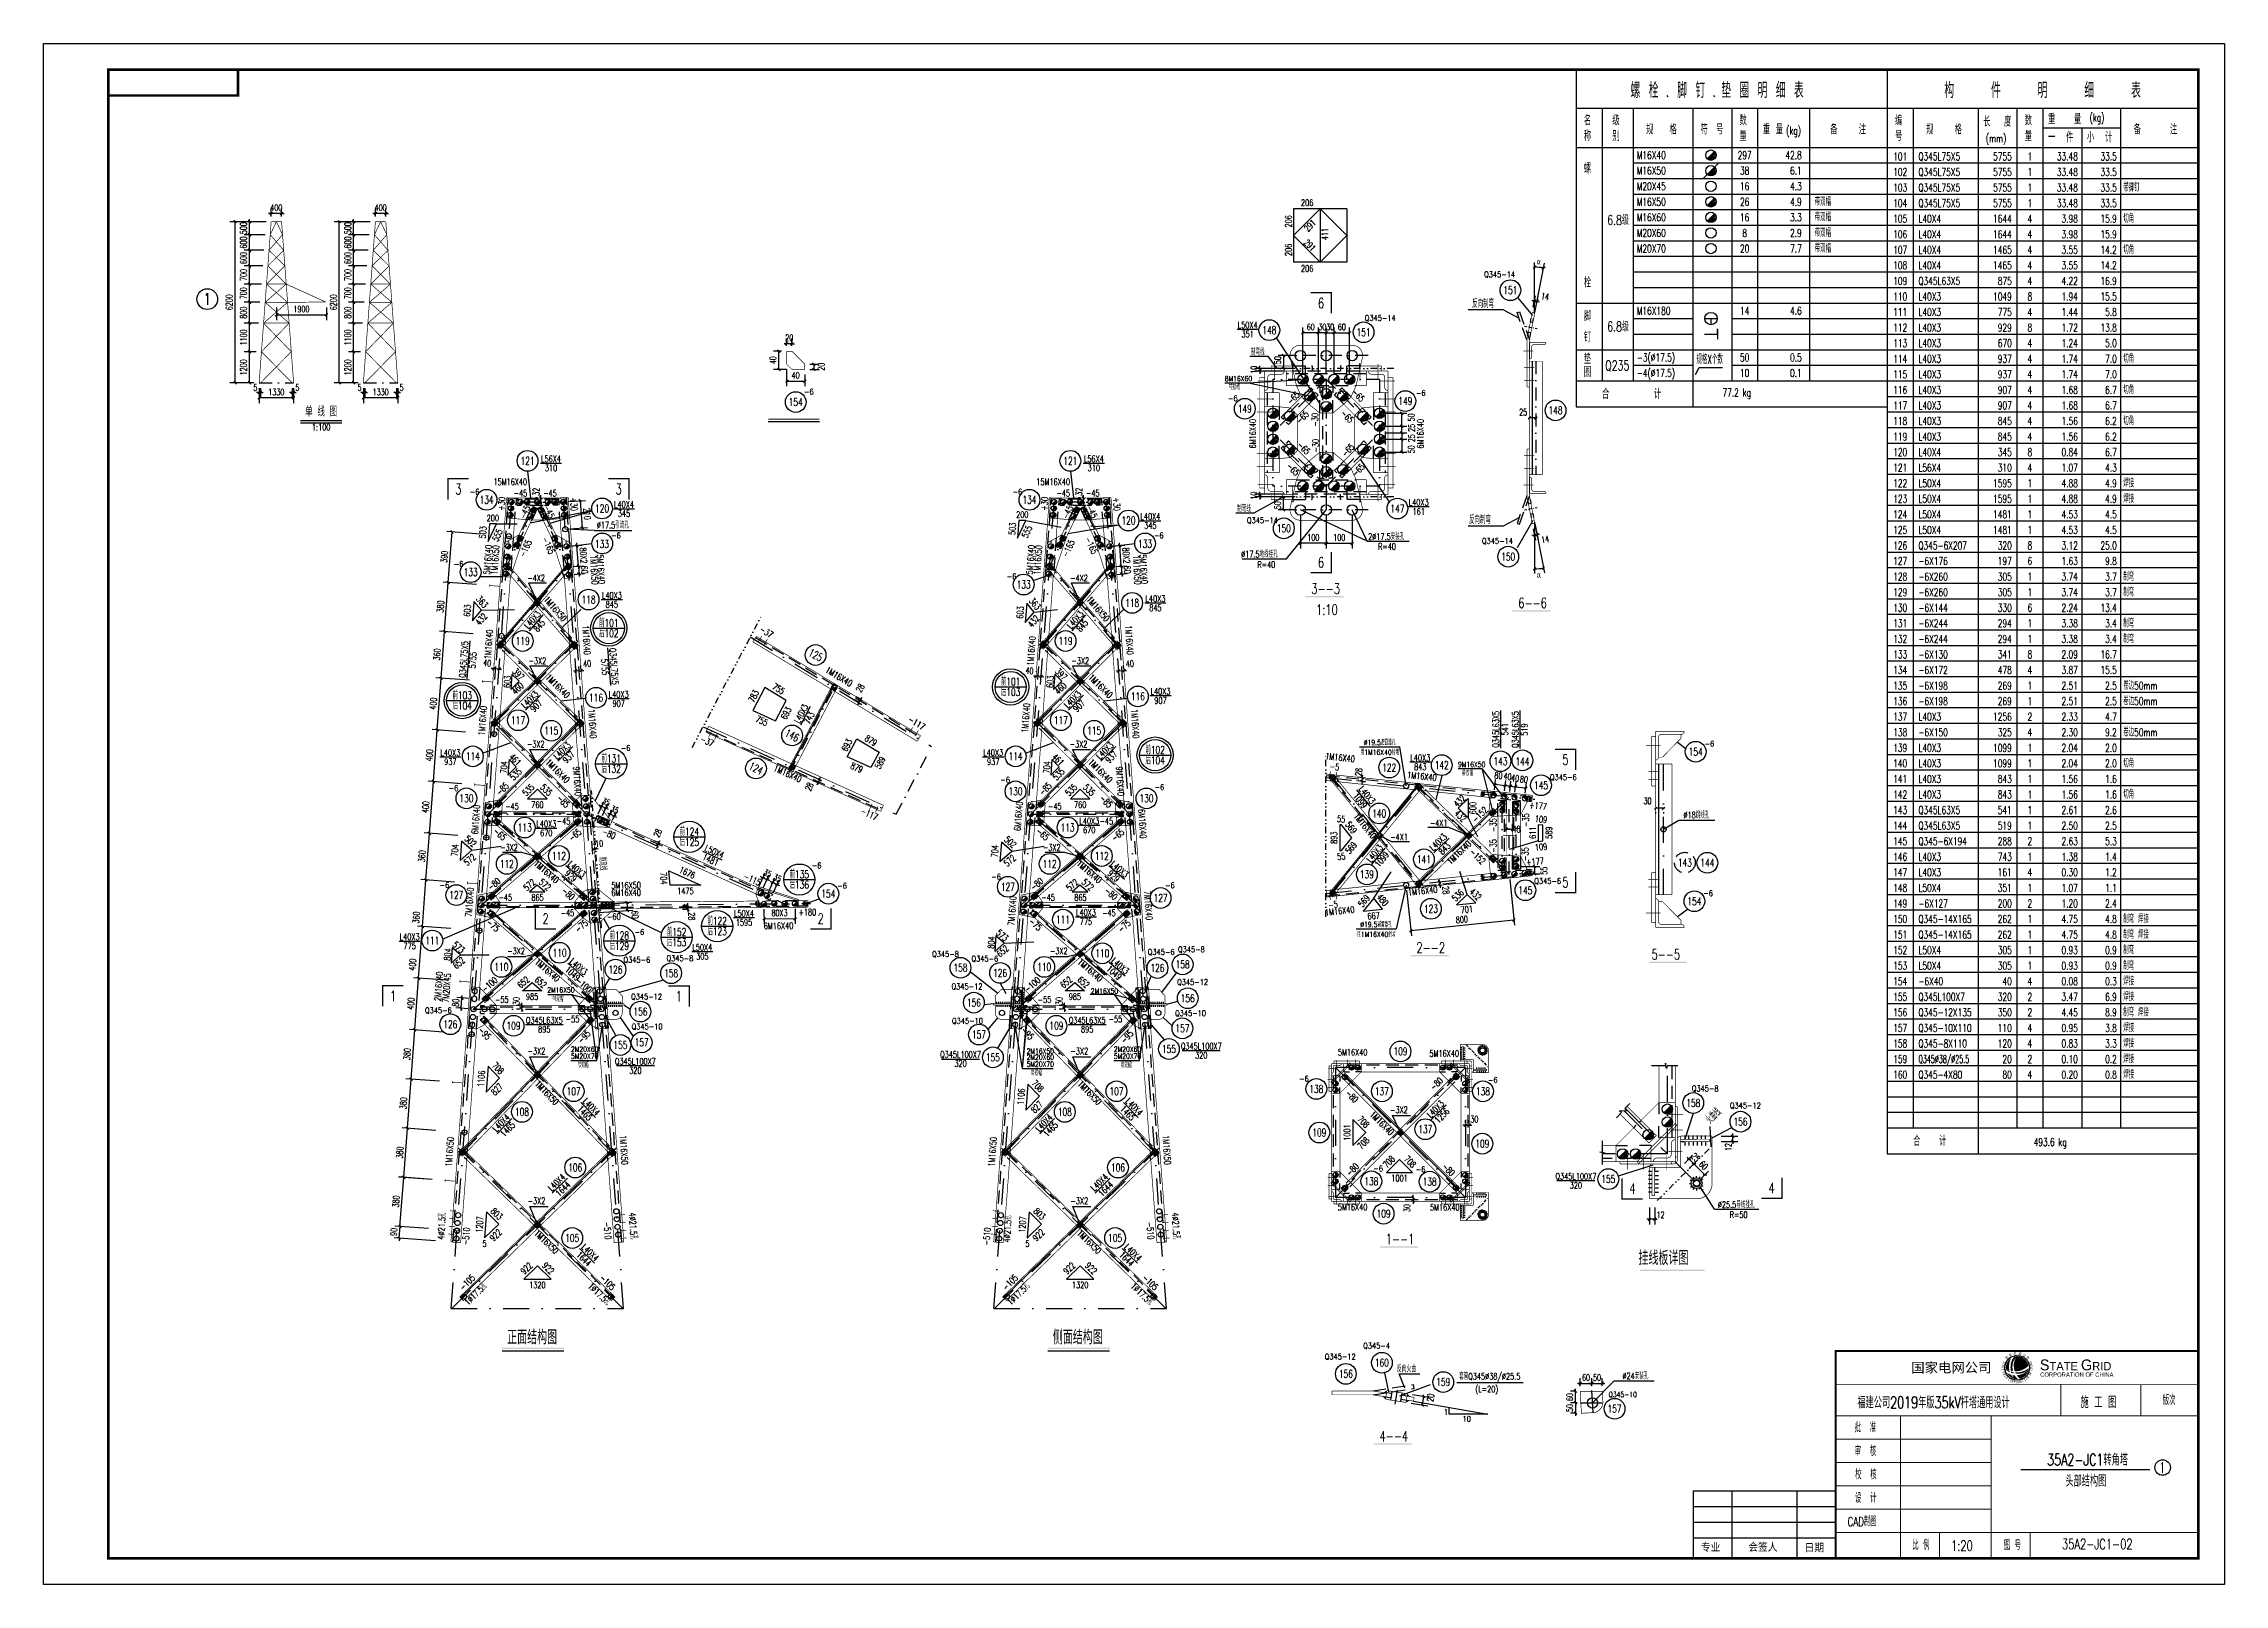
# Model space of a CAD drawing. Header units: millimetres. Extents: x 25940 to 26781, y -9515 to -8921.
import ezdxf
from ezdxf.enums import TextEntityAlignment as Align

# ---------------------------------------------------------------- set-up
doc = ezdxf.new("R2010")
doc.units = ezdxf.units.MM
doc.header["$LTSCALE"] = 10
for name, pattern in [('DASHDOT', [1, 0.5, -0.25, 0, -0.25]), ('DASHDOTX2', [2, 1, -0.5, 0, -0.5]), ('DASHED', [0.75, 0.5, -0.25]), ('DIVIDE2', [0.625, 0.25, -0.125, 0, -0.125, 0, -0.125])]:
    doc.linetypes.add(name, pattern=pattern)
for name, color, linetype in [('$TD_AUDIT_GENERATED_(1094)', 3, 'Continuous'), ('$TD_AUDIT_GENERATED_(171)', 4, 'Continuous'), ('1', 1, 'DASHED'), ('2', 1, 'Continuous'), ('3', 1, 'Continuous'), ('4', 2, 'DASHDOTX2'), ('5', 2, 'DASHDOT'), ('7', 3, 'DIVIDE2'), ('8', 3, 'Continuous')]:
    doc.layers.add(name, color=color, linetype=linetype)
doc.styles.add('$TD_AUDIT_GENERATED_(1080)', font='')
doc.styles.add('$TD_AUDIT_GENERATED_(1082)', font='verdanab.ttf', dxfattribs={"width": 0.8})
doc.styles.add('1-1', font='simhei.ttf')
doc.styles.add('1-2', font='')
doc.styles.add('DXT', font='simplex.shx', dxfattribs={"width": 0.72, "bigfont": 'hztxt.shx'})
doc.styles.add('HQFILE', font='complex.shx', dxfattribs={"bigfont": 'hztxt.shx'})
doc.styles.get("Standard").update_dxf_attribs({"font": 'SIMPLEX.shx', "width": 0.7, "bigfont": 'gbhzfs.shx'})
doc.styles.get('$TD_AUDIT_GENERATED_(1080)').set_extended_font_data('SimSun')
doc.styles.get('1-2').set_extended_font_data('STZhongsong')
doc.dimstyles.new('BZ', dxfattribs={"dimtxt": 2.5, "dimasz": 1, "dimexe": 2, "dimexo": 2, "dimgap": 1, "dimtad": 1, "dimdec": 0, "dimlfac": 20, "dimzin": 0, "dimdsep": 46, "dimtxsty": 'DXT', "dimblk": 'OBLIQUE', "dimcen": 0.09, "dimclrd": 1, "dimclre": 1, "dimclrt": 7, "dimadec": 0, "dimazin": 0, "dimtfac": 1.4, "dimtdec": 0, "dimtix": 1, "dimtmove": 2, "dimatfit": 3, "dimldrblk": 'OBLIQUE', "dimfxl": 1, "dimtolj": 1, "dimtzin": 0, "dimarcsym": 0})
doc.dimstyles.new('BZ$0', dxfattribs={"dimtxt": 2.5, "dimasz": 1, "dimexe": 2, "dimexo": 2, "dimgap": 1, "dimtad": 1, "dimdec": 0, "dimlfac": 20, "dimzin": 12, "dimdsep": 46, "dimtxsty": 'DXT', "dimblk": 'OBLIQUE', "dimcen": 0.09, "dimclrd": 1, "dimclre": 1, "dimclrt": 7, "dimadec": 4, "dimazin": 3, "dimtfac": 1.4, "dimtdec": 0, "dimtix": 1, "dimtmove": 2, "dimatfit": 3, "dimldrblk": 'OBLIQUE', "dimfxl": 1, "dimtolj": 1, "dimtzin": 0, "dimarcsym": 0})

msp = doc.modelspace()

# ---------------------------------------------------------------- texts
at = {"layer": '$TD_AUDIT_GENERATED_(171)', "width": 0.7}
for s, p in [('151', (26505.33576942, -9016.28440514)), ('148', (26412.38441888, -9031.69832094)), ('151', (26448.71851128, -9032.51976105)), ('149', (26464.83092809, -9059.04025405)), ('149', (26402.91878292, -9061.99090417)), ('148', (26522.75862391, -9062.62392557)), ('147', (26461.77377489, -9100.47799221)), ('150', (26417.95606375, -9108.11103042)), ('150', (26504.50641745, -9119.02056293)), ('142', (26478.87841564, -9199.38638244)), ('143', (26501.51276328, -9197.89204325)), ('144', (26509.98679542, -9197.98900807)), ('154', (26576.80514621, -9194.22221166)), ('145', (26517.15902172, -9207.15156514)), ('140', (26454.74864021, -9218.021571)), ('139', (26450.01166999, -9241.52260651)), ('141', (26472.00618471, -9235.72637807)), ('143', (26572.61729974, -9236.99150701)), ('144', (26581.29374772, -9237.0343482)), ('154', (26242.3107035, -9248.96259264)), ('145', (26511.12610954, -9247.68402408)), ('154', (26576.30095921, -9251.87492416)), ('158', (26293.26674758, -9277.51115351)), ('158', (26378.9465673, -9276.21205689)), ('158', (26181.69574408, -9279.63290772)), ('156', (26169.84562675, -9294.4104101)), ('156', (26298.42223114, -9290.95360713)), ('156', (26380.9016069, -9289.25769545)), ('157', (26378.85498559, -9300.86768633)), ('155', (26162.12487356, -9307.27827601)), ('157', (26170.32203048, -9306.27992668)), ('157', (26300.40855441, -9303.25240979)), ('155', (26373.66095923, -9308.84453129)), ('155', (26305.77130551, -9312.04780304)), ('138', (26430.51113902, -9324.23012418)), ('137', (26455.79898106, -9325.14841691)), ('138', (26494.76227192, -9325.14463034)), ('158', (26575.8683637, -9329.64442689)), ('137', (26472.54011665, -9339.75201266)), ('156', (26594.0694746, -9336.85939747)), ('138', (26451.72484487, -9359.82880454)), ('138', (26474.18989578, -9359.98021577)), ('155', (26543.12032061, -9358.9919389)), ('156', (26441.8807882, -9434.07526634)), ('160', (26455.79111844, -9429.78612517)), ('159', (26479.44228973, -9437.22974181)), ('157', (26545.52080268, -9447.52593848))]:
    msp.add_text(s, height=3, dxfattribs=at).set_placement(p, align=Align.MIDDLE_CENTER)
msp.add_text('146', height=3, rotation=332.2573408297, dxfattribs=at).set_placement((26228.34028051, -9187.94122971), align=Align.MIDDLE_CENTER)
for rotation, p in [(43.9637999999, (26494.44185688, -9219.36573404)), (316.0362000001, (26491.83972518, -9235.53234902))]:
    msp.add_text('-152', height=2.5, rotation=rotation, dxfattribs=at).set_placement(p, align=Align.CENTER)
for s, p in [('\\M+5C7B0135', (26231.11670483, -9243.01174262)), ('\\M+5BAF3136', (26231.11670483, -9247.01174262)), ('\\M+5BAF3153', (26183.79643588, -9269.21166807)), ('\\M+5C7B0152', (26183.79643588, -9265.21166807))]:
    msp.add_text(s, height=3, dxfattribs=at).set_placement(p, align=Align.CENTER)
for s, height, width, p in [('\\M+5C2DD', 6, 0.7, (26551.68765398, -8942.23279648)), ('\\M+5CBA8', 6, 0.7, (26558.68765398, -8942.23279648)), ('\\M+5BDC5', 6, 0.7, (26569.68765398, -8942.23279648)), ('\\M+5B6A4', 6, 0.7, (26576.68765398, -8942.23279648)), ('\\M+5B5E6', 6, 0.7, (26586.68765398, -8942.23279648)), ('\\M+5C8A6', 6, 0.7, (26593.68765398, -8942.23279648)), ('\\M+5C3F7', 6, 0.7, (26600.68765398, -8942.23279648)), ('\\M+5CFB8', 6, 0.7, (26607.68765398, -8942.23279648)), ('\\M+5B1ED', 6, 0.7, (26614.68765398, -8942.23279648)), ('\\M+5B9B9', 6, 0.7, (26672.68765398, -8942.23279648)), ('\\M+5BCFE', 6, 0.7, (26690.68765398, -8942.23279648)), ('\\M+5C3F7', 6, 0.7, (26708.68765398, -8942.23279648)), ('\\M+5CFB8', 6, 0.7, (26726.68765398, -8942.23279648)), ('\\M+5B1ED', 6, 0.7, (26744.68765398, -8942.23279648)), ('\\M+5D6D8', 4, 0.7, (26712.68765398, -8952.23279648)), ('\\M+5C1BF', 4, 0.7, (26722.68765398, -8952.23279648)), ('(kg)', 3, 0.7, (26728.68765398, -8951.23279648)), ('\\M+5B3C6', 4, 0.7, (26533.68765398, -8958.73279648)), ('\\M+5C3FB', 4, 0.7, (26533.68765398, -8952.73279648)), ('\\M+5BCB6', 4, 0.7, (26544.68765398, -8952.73279648)), ('\\M+5B1F0', 4, 0.7, (26544.68765398, -8958.73279648)), ('\\M+5B9E6', 4, 0.7, (26557.68765398, -8956.23279648)), ('\\M+5B8F1', 4, 0.7, (26566.68765398, -8956.23279648)), ('\\M+5B7FB', 4, 0.7, (26578.68765398, -8956.23279648)), ('\\M+5BAC5', 4, 0.7, (26584.68765398, -8956.23279648)), ('\\M+5CAFD', 4, 0.7, (26593.68765398, -8952.73279648)), ('\\M+5C1BF', 4, 0.7, (26593.68765398, -8958.73279648)), ('\\M+5D6D8', 4, 0.7, (26602.68765398, -8956.23279648)), ('\\M+5C1BF', 4, 0.7, (26607.68765398, -8956.23279648)), ('(kg)', 3, 0.7, (26611.68765398, -8956.23279648)), ('\\M+5B1B8', 4, 0.7, (26628.68765398, -8956.23279648)), ('\\M+5D7A2', 4, 0.7, (26639.68765398, -8956.23279648)), ('\\M+5B1E0', 4, 0.7, (26653.68765398, -8952.73279648)), ('\\M+5BAC5', 4, 0.7, (26653.68765398, -8958.73279648)), ('\\M+5B9E6', 4, 0.7, (26665.68765398, -8956.23279648)), ('\\M+5B8F1', 4, 0.7, (26676.68765398, -8956.23279648)), ('\\M+5B3A4', 4, 0.7, (26687.68765398, -8953.23279648)), ('(mm)', 3, 0.7, (26688.68765398, -8959.23279648)), ('\\M+5B6C8', 4, 0.7, (26695.68765398, -8953.23279648)), ('\\M+5CAFD', 4, 0.7, (26703.68765398, -8952.73279648)), ('\\M+5C1BF', 4, 0.7, (26703.68765398, -8958.73279648)), ('\\M+5BCFE', 4, 0.7, (26719.68765398, -8959.23279648)), ('\\M+5D0A1', 4, 0.7, (26727.68765398, -8959.23279648)), ('\\M+5BCC6', 4, 0.7, (26734.68765398, -8959.23279648)), ('\\M+5B1B8', 4, 0.7, (26745.68765398, -8956.23279648)), ('\\M+5D7A2', 4, 0.7, (26759.68765398, -8956.23279648)), ('M16X40', 3, 0.7, (26554.08765398, -8965.73279648)), ('Q345L75X5', 3, 0.7, (26662.68765398, -8966.23279648)), ('\\M+5D2BB', 4, 0.7, (26712.68765398, -8959.23279648)), ('\\M+5C2DD', 4, 0.7, (26533.68765398, -8971.23279648)), ('M16X50', 3, 0.7, (26554.08765398, -8971.73279648)), ('Q345L75X5', 3, 0.7, (26662.68765398, -8972.23279648)), ('M20X45', 3, 0.7, (26554.08765398, -8977.73279648)), ('M16X50', 3, 0.7, (26554.08765398, -8983.73279648)), ('\\M+5B4F8\\M+5CBAB\\M+5C3B1', 3, 0.7, (26622.68765398, -8983.73279648)), ('Q345L75X5', 3, 0.7, (26662.68765398, -8978.23279648)), ('Q345L75X5', 3, 0.7, (26662.68765398, -8984.23279648)), ('\\M+5B4F8\\M+5BDC5\\M+5B6A4', 3, 0.7, (26741.68765398, -8978.23279648)), ('6.8\\M+5BCB6', 3.8, 0.7, (26542.68765398, -8991.13743997)), ('M16X60', 3, 0.7, (26554.08765398, -8989.73279648)), ('\\M+5B4F8\\M+5CBAB\\M+5C3B1', 3, 0.7, (26622.68765398, -8989.73279648)), ('L40X4', 3, 0.7, (26662.68765398, -8990.23279648)), ('\\M+5C7D0\\M+5BDC7', 3, 0.7, (26741.68765398, -8990.23279648)), ('M20X60', 3, 0.7, (26554.08765398, -8995.73279648)), ('\\M+5B4F8\\M+5CBAB\\M+5C3B1', 3, 0.7, (26622.68765398, -8995.73279648)), ('\\M+5B4F8\\M+5CBAB\\M+5C3B1', 3, 0.7, (26622.68765398, -9001.73279648)), ('L40X4', 3, 0.7, (26662.68765398, -8996.23279648)), ('M20X70', 3, 0.7, (26554.08765398, -9001.73279648)), ('L40X4', 3, 0.7, (26662.68765398, -9002.23279648)), ('L40X4', 3, 0.7, (26662.68765398, -9008.23279648)), ('\\M+5C7D0\\M+5BDC7', 3, 0.7, (26741.68765398, -9002.23279648)), ('Q345-14', 2.2, 0.7, (26495.2070686, -9011.3278718)), ('\\M+5CBA8', 4, 0.7, (26533.68765398, -9015.23279648)), ('Q345L63X5', 3, 0.7, (26662.68765398, -9014.23279648)), ('\\M+5B7B4\\M+5CFF2\\M+5D6C6\\M+5CDE4', 3, 0.7, (26490.60619359, -9023.05592922)), ('\\M+5BDC5', 4, 0.7, (26533.68765398, -9028.23279648)), ('M16X180', 3, 0.7, (26554.08765398, -9025.73279648)), ('L40X3', 3, 0.7, (26662.68765398, -9020.23279648)), ('L40X3', 3, 0.7, (26662.68765398, -9026.23279648)), ('Q345-14', 2.2, 0.7, (26449.17397333, -9028.10434208)), ('\\M+5B6A4', 4, 0.7, (26533.68765398, -9036.23279648)), ('6.8\\M+5BCB6', 3.8, 0.7, (26542.68765398, -9032.20184548)), ('L40X3', 3, 0.7, (26662.68765398, -9032.23279648)), ('\\M+5B5E6', 4, 0.7, (26533.68765398, -9044.73279648)), ('-3(%%c17.5)', 3, 0.7, (26554.08765398, -9043.73279648)), ('L40X3', 3, 0.7, (26662.68765398, -9038.23279648)), ('\\M+5C8A6', 4, 0.7, (26533.68765398, -9049.73279648)), ('Q235', 3.8, 0.7, (26541.88765398, -9047.23279648)), ('-4(%%c17.5)', 3, 0.7, (26554.08765398, -9049.73279648)), ('\\M+5B9E6\\M+5B8F1X\\M+5B8F6\\M+5CAFD', 3.5, 0.6, (26577.08765398, -9044.73279648)), ('L40X3', 3, 0.7, (26662.68765398, -9044.23279648)), ('L40X3', 3, 0.7, (26662.68765398, -9050.23279648)), ('\\M+5C7D0\\M+5BDC7', 3, 0.7, (26741.68765398, -9044.23279648)), ('-6', 2.2, 0.7, (26232.93246068, -9056.51057565)), ('-6', 2.2, 0.7, (26396.44816728, -9059.0844994)), ('-6', 2.2, 0.7, (26468.89795322, -9057.04025405)), ('\\M+5BACF', 4, 0.7, (26540.68765398, -9058.23279648)), ('\\M+5BCC6', 4, 0.7, (26560.68765398, -9058.23279648)), (' 77.2 kg', 3, 0.7, (26585.68765398, -9057.23279648)), ('L40X3', 3, 0.7, (26662.68765398, -9056.23279648)), ('\\M+5C7D0\\M+5BDC7', 3, 0.7, (26741.68765398, -9056.23279648)), ('L40X3', 3, 0.7, (26662.68765398, -9062.23279648)), ('L40X3', 3, 0.7, (26662.68765398, -9068.23279648)), ('\\M+5C7D0\\M+5BDC7', 3, 0.7, (26741.68765398, -9068.23279648)), ('L40X3', 3, 0.7, (26662.68765398, -9074.23279648)), ('L40X4', 3, 0.7, (26662.68765398, -9080.23279648)), ('L56X4', 3, 0.7, (26662.68765398, -9086.23279648)), ('L50X4', 3, 0.7, (26662.68765398, -9092.23279648)), ('\\M+5BAB8\\M+5BDD3', 3, 0.7, (26741.68765398, -9092.23279648)), ('-6', 2.2, 0.7, (26104.02406422, -9095.10134672)), ('-6', 2.2, 0.7, (26313.36036915, -9095.10134672)), ('L50X4', 3, 0.7, (26662.68765398, -9098.23279648)), ('\\M+5BAB8\\M+5BDD3', 3, 0.7, (26741.68765398, -9098.23279648)), ('Q345-14', 2.2, 0.7, (26403.74744375, -9106.11104692)), ('\\M+5B7B4\\M+5CFF2\\M+5D6C6\\M+5CDE4', 3, 0.7, (26489.42027528, -9106.36130548)), ('L50X4', 3, 0.7, (26662.68765398, -9104.23279648)), ('L50X4', 3, 0.7, (26662.68765398, -9110.23279648)), ('-6', 2.2, 0.7, (26158.54709773, -9111.93652971)), ('-6', 2.2, 0.7, (26367.88340266, -9111.93652971)), ('2%%c17.5\\M+5B0B2\\M+5D7B0\\M+5BFD7', 2.5, 0.7, (26450.47662785, -9112.53385616)), ('R=40', 2.5, 0.7, (26454.31658465, -9116.36799081)), ('Q345-14', 2.2, 0.7, (26494.37771663, -9114.0640296)), ('Q345-6X207', 3, 0.7, (26662.68765398, -9116.23279648)), ('-6', 2.2, 0.7, (26097.8655706, -9122.97883809)), ('%%c17.5\\M+5B5D8\\M+5CFDF\\M+5B9D2\\M+5BFD7', 2.5, 0.7, (26401.49172177, -9119.31696586)), ('R=40', 2.5, 0.7, (26407.77870849, -9123.33044192)), ('-6X176', 3, 0.7, (26662.68765398, -9122.23279648)), ('-6', 2.2, 0.7, (26311.1406594, -9127.76982933)), ('3--3', 4, 0.7, (26428.56827154, -9133.35902107)), ('-6X260', 3, 0.7, (26662.68765398, -9128.23279648)), ('-6X260', 3, 0.7, (26662.68765398, -9134.23279648)), ('\\M+5D6C6\\M+5CDE4', 3, 0.7, (26741.68765398, -9128.23279648)), ('\\M+5D6C6\\M+5CDE4', 3, 0.7, (26741.68765398, -9134.23279648)), ('1:10', 4, 0.7, (26430.39545734, -9141.44917188)), ('6--6', 4, 0.7, (26508.38105934, -9138.86539044)), ('-6X144', 3, 0.7, (26662.68765398, -9140.23279648)), ('-6X244', 3, 0.7, (26662.68765398, -9146.23279648)), ('-6X244', 3, 0.7, (26662.68765398, -9152.23279648)), ('\\M+5D6C6\\M+5CDE4', 3, 0.7, (26741.68765398, -9146.23279648)), ('\\M+5D6C6\\M+5CDE4', 3, 0.7, (26741.68765398, -9152.23279648)), ('-6X130', 3, 0.7, (26662.68765398, -9158.23279648)), ('-6X172', 3, 0.7, (26662.68765398, -9164.23279648)), ('-6X198', 3, 0.7, (26662.68765398, -9170.23279648)), ('-6X198', 3, 0.7, (26662.68765398, -9176.23279648)), ('\\M+5BEED\\M+5B1DF50mm', 3, 0.7, (26741.68765398, -9170.23279648)), ('\\M+5BEED\\M+5B1DF50mm', 3, 0.7, (26741.68765398, -9176.23279648)), ('L40X3', 3, 0.7, (26662.68765398, -9182.23279648)), ('-6', 2.2, 0.7, (26162.28269978, -9193.87572107)), ('-6', 2.2, 0.7, (26580.23354621, -9192.22210216)), ('-6X150', 3, 0.7, (26662.68765398, -9188.23279648)), ('L40X3', 3, 0.7, (26662.68765398, -9194.23279648)), ('\\M+5BEED\\M+5B1DF50mm', 3, 0.7, (26741.68765398, -9188.23279648)), ('L40X3', 3, 0.7, (26662.68765398, -9200.23279648)), ('\\M+5C7D0\\M+5BDC7', 3, 0.7, (26741.68765398, -9200.23279648)), ('-6', 2.2, 0.7, (26095.90207606, -9209.39951563)), ('-6', 2.2, 0.7, (26308.65074305, -9206.16171281)), ('-6', 2.2, 0.7, (26368.10983064, -9208.99738772)), ('Q345-6', 2.2, 0.7, (26520.58742172, -9205.15152014)), ('L40X3', 3, 0.7, (26662.68765398, -9206.23279648)), ('\\M+5C7D0\\M+5BDC7', 3, 0.7, (26741.68765398, -9212.23279648)), ('Q345L63X5', 3, 0.7, (26662.68765398, -9218.23279648)), ('L40X3', 3, 0.7, (26662.68765398, -9212.23279648)), ('Q345L63X5', 3, 0.7, (26662.68765398, -9224.23279648)), ('Q345-6X194', 3, 0.7, (26662.68765398, -9230.23279648)), ('L40X3', 3, 0.7, (26662.68765398, -9236.23279648)), ('-6', 2.2, 0.7, (26235.92482494, -9239.18718695)), ('-6', 2.2, 0.7, (26305.13764179, -9243.51048607)), ('L40X3', 3, 0.7, (26662.68765398, -9242.23279648)), ('-6', 2.2, 0.7, (26092.44404623, -9246.71795192)), ('-6', 2.2, 0.7, (26245.7391035, -9246.96248314)), ('-6', 2.2, 0.7, (26372.17811451, -9246.83129403)), ('Q345-6', 2.2, 0.7, (26514.55450954, -9245.16092398)), ('-6', 2.2, 0.7, (26579.72935921, -9249.87481466)), ('L50X4', 3, 0.7, (26662.68765398, -9248.23279648)), ('Q345-14X165', 3, 0.7, (26662.68765398, -9260.23279648)), ('-6X127', 3, 0.7, (26662.68765398, -9254.23279648)), ('\\M+5D6C6\\M+5CDE4 \\M+5BAB8\\M+5BDD3', 3, 0.7, (26741.68765398, -9260.23279648)), ('-6', 2.2, 0.7, (26167.59351959, -9264.81371618)), ('2--2', 4, 0.7, (26469.09355016, -9271.76775667)), ('Q345-14X165', 3, 0.7, (26662.68765398, -9266.23279648)), ('\\M+5D6C6\\M+5CDE4 \\M+5BAB8\\M+5BDD3', 3, 0.7, (26741.68765398, -9266.23279648)), ('Q345-6', 2.2, 0.7, (26163.30319196, -9275.5248322)), ('Q345-8', 2.2, 0.7, (26179.91081283, -9274.95909581)), ('Q345-8', 2.2, 0.7, (26282.31325903, -9273.33937539)), ('Q345-6', 2.2, 0.7, (26297.50660523, -9275.10508675)), ('Q345-6', 2.2, 0.7, (26365.48429983, -9272.51865969)), ('Q345-8', 2.2, 0.7, (26377.16163606, -9271.53824498)), ('5--5', 4, 0.7, (26559.73711055, -9274.37361512)), ('L50X4', 3, 0.7, (26662.68765398, -9272.23279648)), ('L50X4', 3, 0.7, (26662.68765398, -9278.23279648)), ('\\M+5D6C6\\M+5CDE4', 3, 0.7, (26741.68765398, -9272.23279648)), ('\\M+5D6C6\\M+5CDE4', 3, 0.7, (26741.68765398, -9278.23279648)), ('Q345-12', 2.2, 0.7, (26289.82009847, -9285.83056914)), ('Q345-12', 2.2, 0.7, (26376.82637214, -9284.13465747)), ('-6X40', 3, 0.7, (26662.68765398, -9284.23279648)), ('\\M+5BAB8\\M+5BDD3', 3, 0.7, (26741.68765398, -9284.23279648)), ('Q345-6', 2.2, 0.7, (26086.75857598, -9295.04493771)), ('Q345-12', 2.2, 0.7, (26166.23509949, -9289.75173678)), ('Q345L100X7', 3, 0.7, (26662.68765398, -9290.23279648)), ('\\M+5BAB8\\M+5BDD3', 3, 0.7, (26741.68765398, -9290.23279648)), ('\\M+5D6C6\\M+5CDE4 \\M+5BAB8\\M+5BDD3', 3, 0.7, (26741.68765398, -9296.23279648)), ('Q345-10', 2.2, 0.7, (26166.45861482, -9301.27305424)), ('Q345-10', 2.2, 0.7, (26290.00026266, -9299.08729129)), ('Q345-10', 2.2, 0.7, (26376.01657983, -9296.14016273)), ('Q345-12X135', 3, 0.7, (26662.68765398, -9296.23279648)), ('Q345-10X110', 3, 0.7, (26662.68765398, -9302.23279648)), ('\\M+5BAB8\\M+5BDD3', 3, 0.7, (26741.68765398, -9302.23279648)), ('Q345-8X110', 3, 0.7, (26662.68765398, -9308.23279648)), ('\\M+5BAB8\\M+5BDD3', 3, 0.7, (26741.68765398, -9308.23279648)), ('Q345%%C38/%%C25.5', 3, 0.6, (26662.68765398, -9314.23279648)), ('Q345-4X80', 3, 0.7, (26662.68765398, -9320.23279648)), ('\\M+5BAB8\\M+5BDD3', 3, 0.7, (26741.68765398, -9314.23279648)), ('\\M+5BAB8\\M+5BDD3', 3, 0.7, (26741.68765398, -9320.23279648)), ('-6', 2.2, 0.7, (26423.85791489, -9321.3575614)), ('-6', 2.2, 0.7, (26496.69854929, -9321.86283346)), ('Q345-8', 2.2, 0.7, (26575.29500047, -9325.1580875)), ('Q345-12', 2.2, 0.7, (26589.99423984, -9331.73635948)), ('\\M+5BACF', 4, 0.7, (26660.68765398, -9346.23279648)), ('\\M+5BCC6', 4, 0.7, (26670.68765398, -9346.23279648)), (' 493.6 kg', 3, 0.7, (26705.68765398, -9346.23279648)), ('-6', 2.2, 0.7, (26452.50424982, -9356.00503825)), ('-6', 2.2, 0.7, (26468.85884771, -9356.33291767)), ('%%c25.5\\M+5B5BC\\M+5CFDF\\M+5B9D2\\M+5BFD7', 2.5, 0.7, (26585.32288363, -9370.08354759)), ('R=50', 2.5, 0.7, (26589.90876025, -9373.9625138)), ('1--1', 4, 0.7, (26457.30307577, -9384.06657351)), ('\\M+5B9D2\\M+5CFDF\\M+5B0E5\\M+5CFEA\\M+5CDBC', 5.5, 0.7, (26554.74481909, -9392.13524759)), ('Q345-12', 2.2, 0.7, (26433.74315753, -9428.51728268)), ('Q345-4', 2.2, 0.7, (26448.58725317, -9424.32581357)), ('1', 2.15, 0.7, (26479.69791616, -9449.8355516)), ('10', 2.15, 0.7, (26486.92860688, -9452.50383323)), ('4--4', 4, 0.7, (26454.87042223, -9460.10841006)), ('1:20', 4, 0.7, (26675.28237907, -9502.34141358)), ('35A2-JC1-02', 4, 0.7, (26718.05958652, -9501.69737756))]:
    msp.add_text(s, height=height, dxfattribs=dict(width=width)).set_placement(p)
at = {"width": 0.7}
for s, height, p in [('297', 3, (26595.68765398, -8965.73279648)), ('101', 3, (26655.68765398, -8966.23279648)), ('1', 3, (26705.68765398, -8966.23279648)), ('38', 3, (26595.68765398, -8971.73279648)), ('102', 3, (26655.68765398, -8972.23279648)), ('1', 3, (26705.68765398, -8972.23279648)), ('26', 3, (26595.68765398, -8983.73279648)), ('16', 3, (26595.68765398, -8977.73279648)), ('103', 3, (26655.68765398, -8978.23279648)), ('104', 3, (26655.68765398, -8984.23279648)), ('1', 3, (26705.68765398, -8978.23279648)), ('1', 3, (26705.68765398, -8984.23279648)), ('16', 3, (26595.68765398, -8989.73279648)), ('105', 3, (26655.68765398, -8990.23279648)), ('4', 3, (26705.68765398, -8990.23279648)), ('8', 3, (26595.68765398, -8995.73279648)), ('106', 3, (26655.68765398, -8996.23279648)), ('4', 3, (26705.68765398, -8996.23279648)), ('20', 3, (26595.68765398, -9001.73279648)), ('107', 3, (26655.68765398, -9002.23279648)), ('108', 3, (26655.68765398, -9008.23279648)), ('4', 3, (26705.68765398, -9002.23279648)), ('4', 3, (26705.68765398, -9008.23279648)), ('109', 3, (26655.68765398, -9014.23279648)), ('4', 3, (26705.68765398, -9014.23279648)), ('14', 3, (26595.68765398, -9025.73279648)), ('110', 3, (26655.68765398, -9020.23279648)), ('111', 3, (26655.68765398, -9026.23279648)), ('8', 3, (26705.68765398, -9020.23279648)), ('4', 3, (26705.68765398, -9026.23279648)), ('L50X4', 2.5, (26404.02258262, -9030.9609058)), ('351', 2.5, (26404.02258262, -9034.4609058)), ('112', 3, (26655.68765398, -9032.23279648)), ('8', 3, (26705.68765398, -9032.23279648)), ('50', 3, (26595.68765398, -9043.73279648)), ('113', 3, (26655.68765398, -9038.23279648)), ('4', 3, (26705.68765398, -9038.23279648)), ('10', 3, (26595.68765398, -9049.73279648)), ('114', 3, (26655.68765398, -9044.23279648)), ('115', 3, (26655.68765398, -9050.23279648)), ('4', 3, (26705.68765398, -9044.23279648)), ('4', 3, (26705.68765398, -9050.23279648)), ('116', 3, (26655.68765398, -9056.23279648)), ('4', 3, (26705.68765398, -9056.23279648)), ('117', 3, (26655.68765398, -9062.23279648)), ('118', 3, (26655.68765398, -9068.23279648)), ('4', 3, (26705.68765398, -9062.23279648)), ('4', 3, (26705.68765398, -9068.23279648)), ('119', 3, (26655.68765398, -9074.23279648)), ('4', 3, (26705.68765398, -9074.23279648)), ('L56X4', 2.5, (26135.37215481, -9082.58321094)), ('L56X4', 2.5, (26344.70845974, -9082.58321094)), ('120', 3, (26655.68765398, -9080.23279648)), ('8', 3, (26705.68765398, -9080.23279648)), ('310', 2.5, (26135.37215481, -9086.08321094)), ('310', 2.5, (26344.70845974, -9086.08321094)), ('121', 3, (26655.68765398, -9086.23279648)), ('122', 3, (26655.68765398, -9092.23279648)), ('4', 3, (26705.68765398, -9086.23279648)), ('1', 3, (26705.68765398, -9092.23279648)), ('-45', 2.5, (26123.58351058, -9095.80327134)), ('-45', 2.5, (26134.96688166, -9095.80327134)), ('-45', 2.5, (26332.91981551, -9095.80327134)), ('-45', 2.5, (26344.30318659, -9095.80327134)), ('123', 3, (26655.68765398, -9098.23279648)), ('1', 3, (26705.68765398, -9098.23279648)), ('%%C17.5\\M+5D2FD\\M+5C1F7\\M+5BFD7', 2.5, (26159.20546809, -9108.1121438)), ('124', 3, (26655.68765398, -9104.23279648)), ('125', 3, (26655.68765398, -9110.23279648)), ('1', 3, (26705.68765398, -9104.23279648)), ('1', 3, (26705.68765398, -9110.23279648)), ('126', 3, (26655.68765398, -9116.23279648)), ('8', 3, (26705.68765398, -9116.23279648)), ('127', 3, (26655.68765398, -9122.23279648)), ('6', 3, (26705.68765398, -9122.23279648)), ('128', 3, (26655.68765398, -9128.23279648)), ('129', 3, (26655.68765398, -9134.23279648)), ('1', 3, (26705.68765398, -9128.23279648)), ('1', 3, (26705.68765398, -9134.23279648)), ('130', 3, (26655.68765398, -9140.23279648)), ('6', 3, (26705.68765398, -9140.23279648)), ('\\M+5BAF3102', 3, (26157.65138668, -9150.06505725)), ('\\M+5C7B0101', 3, (26157.65138668, -9146.06505725)), ('131', 3, (26655.68765398, -9146.23279648)), ('132', 3, (26655.68765398, -9152.23279648)), ('1', 3, (26705.68765398, -9146.23279648)), ('1', 3, (26705.68765398, -9152.23279648)), ('133', 3, (26655.68765398, -9158.23279648)), ('8', 3, (26705.68765398, -9158.23279648)), ('\\M+5C7B0101', 3, (26312.60620224, -9168.73821728)), ('134', 3, (26655.68765398, -9164.23279648)), ('4', 3, (26705.68765398, -9164.23279648)), ('\\M+5BAF3104', 3, (26101.12010581, -9177.98096181)), ('\\M+5C7B0103', 3, (26101.12010581, -9173.98096181)), ('\\M+5BAF3103', 3, (26312.60620224, -9172.73821728)), ('135', 3, (26655.68765398, -9170.23279648)), ('136', 3, (26655.68765398, -9176.23279648)), ('1', 3, (26705.68765398, -9170.23279648)), ('1', 3, (26705.68765398, -9176.23279648)), ('137', 3, (26655.68765398, -9182.23279648)), ('2', 3, (26705.68765398, -9182.23279648)), ('\\M+5C7B0102', 3, (26368.3325302, -9195.04480613)), ('138', 3, (26655.68765398, -9188.23279648)), ('139', 3, (26655.68765398, -9194.23279648)), ('4', 3, (26705.68765398, -9188.23279648)), ('1', 3, (26705.68765398, -9194.23279648)), ('\\M+5BAF3132', 3, (26158.56382606, -9202.35346447)), ('\\M+5C7B0131', 3, (26158.56382606, -9198.35346447)), ('\\M+5BAF3104', 3, (26368.3325302, -9199.04480613)), ('140', 3, (26655.68765398, -9200.23279648)), ('1', 3, (26705.68765398, -9200.23279648)), ('141', 3, (26655.68765398, -9206.23279648)), ('1', 3, (26705.68765398, -9206.23279648)), ('-45', 2.5, (26120.31698828, -9216.53973931)), ('-45', 2.5, (26329.6532932, -9216.53973931)), ('%%C18\\M+5CCF8\\M+5CFDF\\M+5BFD7', 2.5, (26577.05970427, -9219.89047146)), ('142', 3, (26655.68765398, -9212.23279648)), ('143', 3, (26655.68765398, -9218.23279648)), ('1', 3, (26705.68765398, -9212.23279648)), ('1', 3, (26705.68765398, -9218.23279648)), ('L40X3', 2.5, (26133.54799697, -9223.28455751)), ('670', 2.5, (26133.54799697, -9226.78455751)), ('-45', 2.5, (26140.20485168, -9222.22474112)), ('\\M+5C7B0124', 3, (26188.70600441, -9226.54228468)), ('L40X3', 2.5, (26342.92929667, -9222.16047296)), ('670', 2.5, (26342.92929667, -9225.66047296)), ('-45', 2.5, (26349.54115661, -9222.22474112)), ('144', 3, (26655.68765398, -9224.23279648)), ('1', 3, (26705.68765398, -9224.23279648)), ('\\M+5BAF3125', 3, (26188.70600441, -9230.54228468)), ('145', 3, (26655.68765398, -9230.23279648)), ('146', 3, (26655.68765398, -9236.23279648)), ('2', 3, (26705.68765398, -9230.23279648)), ('1', 3, (26705.68765398, -9236.23279648)), ('147', 3, (26655.68765398, -9242.23279648)), ('4', 3, (26705.68765398, -9242.23279648)), ('-45', 2.5, (26117.74248828, -9251.63773931)), ('-45', 2.5, (26327.0787932, -9251.63773931)), ('148', 3, (26655.68765398, -9248.23279648)), ('1', 3, (26705.68765398, -9248.23279648)), ('-45', 2.5, (26141.71446024, -9257.61360387)), ('\\M+5C7B0122', 3, (26199.44154167, -9260.97201328)), ('L40X3', 2.5, (26341.65966902, -9257.45336427)), ('775', 2.5, (26341.65966902, -9260.95336427)), ('-45', 2.5, (26350.53442771, -9257.61360387)), ('149', 3, (26655.68765398, -9254.23279648)), ('150', 3, (26655.68765398, -9260.23279648)), ('2', 3, (26705.68765398, -9254.23279648)), ('1', 3, (26705.68765398, -9260.23279648)), ('L40X3', 2.5, (26080.85366264, -9266.8414935)), ('\\M+5BAF3129', 3, (26161.69684453, -9270.5788102)), ('\\M+5C7B0128', 3, (26161.69684453, -9266.5788102)), ('\\M+5BAF3123', 3, (26199.44154167, -9264.97201328)), ('151', 3, (26655.68765398, -9266.23279648)), ('1', 3, (26705.68765398, -9266.23279648)), ('775', 2.5, (26080.85366264, -9270.3414935)), ('152', 3, (26655.68765398, -9272.23279648)), ('153', 3, (26655.68765398, -9278.23279648)), ('1', 3, (26705.68765398, -9272.23279648)), ('1', 3, (26705.68765398, -9278.23279648)), ('154', 3, (26655.68765398, -9284.23279648)), ('4', 3, (26705.68765398, -9284.23279648)), ('-55', 2.5, (26116.37124453, -9291.05656141)), ('-55', 2.5, (26325.70754946, -9291.05656141)), ('155', 3, (26655.68765398, -9290.23279648)), ('2', 3, (26705.68765398, -9290.23279648)), ('Q345L63X5', 2.5, (26132.78447566, -9299.0132738)), ('895', 2.5, (26132.78447566, -9302.5132738)), ('-55', 2.5, (26143.68311742, -9298.54494307)), ('Q345L63X5', 2.5, (26342.12078058, -9299.0132738)), ('895', 2.5, (26342.12078058, -9302.5132738)), ('-55', 2.5, (26353.01942235, -9298.54494307)), ('156', 3, (26655.68765398, -9296.23279648)), ('157', 3, (26655.68765398, -9302.23279648)), ('2', 3, (26705.68765398, -9296.23279648)), ('4', 3, (26705.68765398, -9302.23279648)), ('158', 3, (26655.68765398, -9308.23279648)), ('4', 3, (26705.68765398, -9308.23279648)), ('159', 3, (26655.68765398, -9314.23279648)), ('160', 3, (26655.68765398, -9320.23279648)), ('2', 3, (26705.68765398, -9314.23279648)), ('4', 3, (26705.68765398, -9320.23279648)), ('\\M+5CCD7\\M+5B9DCQ345%%C38/%%C25.5', 2.5, (26497.39087024, -9436.29643837)), ('%%C24\\M+5B0B2\\M+5D7B0\\M+5BFD7', 2.5, (26553.54813852, -9436.12398558)), ('(L=20)', 2.5, (26496.23336184, -9441.19092867)), ('35A2-JC1\\M+5D7AA\\M+5BDC7\\M+5CBFE', 4.5, (26727.90311919, -9469.42019621))]:
    msp.add_text(s, height=height, dxfattribs=at).set_placement(p, align=Align.CENTER)
for s, p in [('42.8', (26617.68765398, -8965.73279648)), ('5755', (26698.68765398, -8966.23279648)), ('33.48', (26724.18765398, -8966.23279648)), ('33.5', (26739.18765398, -8966.23279648)), ('6.1', (26617.68765398, -8971.73279648)), ('5755', (26698.68765398, -8972.23279648)), ('33.48', (26724.18765398, -8972.23279648)), ('33.5', (26739.18765398, -8972.23279648)), ('4.3', (26617.68765398, -8977.73279648)), ('4.9', (26617.68765398, -8983.73279648)), ('5755', (26698.68765398, -8978.23279648)), ('5755', (26698.68765398, -8984.23279648)), ('33.48', (26724.18765398, -8978.23279648)), ('33.48', (26724.18765398, -8984.23279648)), ('33.5', (26739.18765398, -8978.23279648)), ('33.5', (26739.18765398, -8984.23279648)), ('3.3', (26617.68765398, -8989.73279648)), ('1644', (26698.68765398, -8990.23279648)), ('3.98', (26724.18765398, -8990.23279648)), ('15.9', (26739.18765398, -8990.23279648)), ('2.9', (26617.68765398, -8995.73279648)), ('1644', (26698.68765398, -8996.23279648)), ('3.98', (26724.18765398, -8996.23279648)), ('15.9', (26739.18765398, -8996.23279648)), ('7.7', (26617.68765398, -9001.73279648)), ('1465', (26698.68765398, -9002.23279648)), ('1465', (26698.68765398, -9008.23279648)), ('3.55', (26724.18765398, -9002.23279648)), ('3.55', (26724.18765398, -9008.23279648)), ('14.2', (26739.18765398, -9002.23279648)), ('14.2', (26739.18765398, -9008.23279648)), ('875', (26698.68765398, -9014.23279648)), ('4.22', (26724.18765398, -9014.23279648)), ('16.9', (26739.18765398, -9014.23279648)), ('4.6', (26617.68765398, -9025.73279648)), ('1049', (26698.68765398, -9020.23279648)), ('775', (26698.68765398, -9026.23279648)), ('1.94', (26724.18765398, -9020.23279648)), ('1.44', (26724.18765398, -9026.23279648)), ('15.5', (26739.18765398, -9020.23279648)), ('5.8', (26739.18765398, -9026.23279648)), ('929', (26698.68765398, -9032.23279648)), ('1.72', (26724.18765398, -9032.23279648)), ('13.8', (26739.18765398, -9032.23279648)), ('0.5', (26617.68765398, -9043.73279648)), ('670', (26698.68765398, -9038.23279648)), ('1.24', (26724.18765398, -9038.23279648)), ('5.0', (26739.18765398, -9038.23279648)), ('0.1', (26617.68765398, -9049.73279648)), ('937', (26698.68765398, -9044.23279648)), ('937', (26698.68765398, -9050.23279648)), ('1.74', (26724.18765398, -9044.23279648)), ('1.74', (26724.18765398, -9050.23279648)), ('7.0', (26739.18765398, -9044.23279648)), ('7.0', (26739.18765398, -9050.23279648)), ('907', (26698.68765398, -9056.23279648)), ('1.68', (26724.18765398, -9056.23279648)), ('6.7', (26739.18765398, -9056.23279648)), ('907', (26698.68765398, -9062.23279648)), ('845', (26698.68765398, -9068.23279648)), ('1.68', (26724.18765398, -9062.23279648)), ('1.56', (26724.18765398, -9068.23279648)), ('6.7', (26739.18765398, -9062.23279648)), ('6.2', (26739.18765398, -9068.23279648)), ('845', (26698.68765398, -9074.23279648)), ('1.56', (26724.18765398, -9074.23279648)), ('6.2', (26739.18765398, -9074.23279648)), ('345', (26698.68765398, -9080.23279648)), ('0.84', (26724.18765398, -9080.23279648)), ('6.7', (26739.18765398, -9080.23279648)), ('1595', (26698.68765398, -9092.23279648)), ('310', (26698.68765398, -9086.23279648)), ('4.88', (26724.18765398, -9092.23279648)), ('1.07', (26724.18765398, -9086.23279648)), ('4.3', (26739.18765398, -9086.23279648)), ('4.9', (26739.18765398, -9092.23279648)), ('1595', (26698.68765398, -9098.23279648)), ('4.88', (26724.18765398, -9098.23279648)), ('4.9', (26739.18765398, -9098.23279648)), ('1481', (26698.68765398, -9104.23279648)), ('1481', (26698.68765398, -9110.23279648)), ('4.53', (26724.18765398, -9104.23279648)), ('4.53', (26724.18765398, -9110.23279648)), ('4.5', (26739.18765398, -9104.23279648)), ('4.5', (26739.18765398, -9110.23279648)), ('320', (26698.68765398, -9116.23279648)), ('3.12', (26724.18765398, -9116.23279648)), ('25.0', (26739.18765398, -9116.23279648)), ('197', (26698.68765398, -9122.23279648)), ('1.63', (26724.18765398, -9122.23279648)), ('9.8', (26739.18765398, -9122.23279648)), ('305', (26698.68765398, -9128.23279648)), ('305', (26698.68765398, -9134.23279648)), ('3.74', (26724.18765398, -9128.23279648)), ('3.74', (26724.18765398, -9134.23279648)), ('3.7', (26739.18765398, -9128.23279648)), ('3.7', (26739.18765398, -9134.23279648)), ('330', (26698.68765398, -9140.23279648)), ('2.24', (26724.18765398, -9140.23279648)), ('13.4', (26739.18765398, -9140.23279648)), ('294', (26698.68765398, -9146.23279648)), ('294', (26698.68765398, -9152.23279648)), ('3.38', (26724.18765398, -9146.23279648)), ('3.38', (26724.18765398, -9152.23279648)), ('3.4', (26739.18765398, -9146.23279648)), ('3.4', (26739.18765398, -9152.23279648)), ('341', (26698.68765398, -9158.23279648)), ('2.09', (26724.18765398, -9158.23279648)), ('16.7', (26739.18765398, -9158.23279648)), ('478', (26698.68765398, -9164.23279648)), ('3.87', (26724.18765398, -9164.23279648)), ('15.5', (26739.18765398, -9164.23279648)), ('269', (26698.68765398, -9170.23279648)), ('269', (26698.68765398, -9176.23279648)), ('2.51', (26724.18765398, -9170.23279648)), ('2.51', (26724.18765398, -9176.23279648)), ('2.5', (26739.18765398, -9170.23279648)), ('2.5', (26739.18765398, -9176.23279648)), ('1256', (26698.68765398, -9182.23279648)), ('2.33', (26724.18765398, -9182.23279648)), ('4.7', (26739.18765398, -9182.23279648)), ('1099', (26698.68765398, -9194.23279648)), ('325', (26698.68765398, -9188.23279648)), ('2.30', (26724.18765398, -9188.23279648)), ('2.04', (26724.18765398, -9194.23279648)), ('9.2', (26739.18765398, -9188.23279648)), ('2.0', (26739.18765398, -9194.23279648)), ('1099', (26698.68765398, -9200.23279648)), ('2.04', (26724.18765398, -9200.23279648)), ('2.0', (26739.18765398, -9200.23279648)), ('843', (26698.68765398, -9206.23279648)), ('1.56', (26724.18765398, -9206.23279648)), ('1.6', (26739.18765398, -9206.23279648)), ('843', (26698.68765398, -9212.23279648)), ('541', (26698.68765398, -9218.23279648)), ('2.61', (26724.18765398, -9218.23279648)), ('1.56', (26724.18765398, -9212.23279648)), ('2.6', (26739.18765398, -9218.23279648)), ('1.6', (26739.18765398, -9212.23279648)), ('519', (26698.68765398, -9224.23279648)), ('2.50', (26724.18765398, -9224.23279648)), ('2.5', (26739.18765398, -9224.23279648)), ('288', (26698.68765398, -9230.23279648)), ('743', (26698.68765398, -9236.23279648)), ('2.63', (26724.18765398, -9230.23279648)), ('1.38', (26724.18765398, -9236.23279648)), ('5.3', (26739.18765398, -9230.23279648)), ('1.4', (26739.18765398, -9236.23279648)), ('161', (26698.68765398, -9242.23279648)), ('0.30', (26724.18765398, -9242.23279648)), ('1.2', (26739.18765398, -9242.23279648)), ('351', (26698.68765398, -9248.23279648)), ('1.07', (26724.18765398, -9248.23279648)), ('1.1', (26739.18765398, -9248.23279648)), ('200', (26698.68765398, -9254.23279648)), ('262', (26698.68765398, -9260.23279648)), ('4.75', (26724.18765398, -9260.23279648)), ('1.20', (26724.18765398, -9254.23279648)), ('2.4', (26739.18765398, -9254.23279648)), ('4.8', (26739.18765398, -9260.23279648)), ('262', (26698.68765398, -9266.23279648)), ('4.75', (26724.18765398, -9266.23279648)), ('4.8', (26739.18765398, -9266.23279648)), ('305', (26698.68765398, -9272.23279648)), ('305', (26698.68765398, -9278.23279648)), ('0.93', (26724.18765398, -9272.23279648)), ('0.93', (26724.18765398, -9278.23279648)), ('0.9', (26739.18765398, -9272.23279648)), ('0.9', (26739.18765398, -9278.23279648)), ('40', (26698.68765398, -9284.23279648)), ('0.08', (26724.18765398, -9284.23279648)), ('0.3', (26739.18765398, -9284.23279648)), ('320', (26698.68765398, -9290.23279648)), ('3.47', (26724.18765398, -9290.23279648)), ('6.9', (26739.18765398, -9290.23279648)), ('350', (26698.68765398, -9296.23279648)), ('110', (26698.68765398, -9302.23279648)), ('4.45', (26724.18765398, -9296.23279648)), ('0.95', (26724.18765398, -9302.23279648)), ('8.9', (26739.18765398, -9296.23279648)), ('3.8', (26739.18765398, -9302.23279648)), ('120', (26698.68765398, -9308.23279648)), ('0.83', (26724.18765398, -9308.23279648)), ('3.3', (26739.18765398, -9308.23279648)), ('20', (26698.68765398, -9314.23279648)), ('80', (26698.68765398, -9320.23279648)), ('0.10', (26724.18765398, -9314.23279648)), ('0.20', (26724.18765398, -9320.23279648)), ('0.2', (26739.18765398, -9314.23279648)), ('0.8', (26739.18765398, -9320.23279648))]:
    msp.add_text(s, height=3, dxfattribs=at).set_placement(p, align=Align.RIGHT)
for s, height, p in [('1', 4.5, (26002.80275646, -9019.7304517)), ('\\M+5B5A5 \\M+5CFDF \\M+5CDBC', 4, (26046.73671572, -9062.7903184)), ('1:100', 2.5, (26046.73671572, -9069.0903184)), ('\\M+5D5FD\\M+5C3E6\\M+5BDE1\\M+5B9B9\\M+5CDBC', 5.5, (26128.06967439, -9419.66722085)), ('\\M+5B2E0\\M+5C3E6\\M+5BDE1\\M+5B9B9\\M+5CDBC', 5.5, (26338.51173087, -9419.66722085)), ('1', 4, (26756.7466276, -9470.17675513)), ('\\M+5CDB7\\M+5B2BF\\M+5BDE1\\M+5B9B9\\M+5CDBC', 4.5, (26727.26204211, -9475.08718541))]:
    msp.add_text(s, height=height, dxfattribs=at).set_placement(p, align=Align.MIDDLE)
at = {"color": 2, "width": 0.7}
for s, p in [('6', (26432.33693729, -9021.25869685)), ('3', (26099.63286091, -9093.00644056)), ('5', (26526.565663, -9197.26312891)), ('2', (26239.36222088, -9258.57398079)), ('1', (26074.46415012, -9288.36469805)), ('4', (26606.12007231, -9362.43242777))]:
    msp.add_text(s, height=4, rotation=359.9999999998, dxfattribs=at).set_placement(p, align=Align.MIDDLE)
for s, rotation, width, p in [('-65', 45.0000000007, 0.7, (26422.51435432, -9058.73728041)), ('-65', 314.9999999999, 0.7, (26445.80735256, -9057.7417719)), ('-65', 45.0000000007, 0.7, (26426.01207869, -9066.17173924)), ('-30', 90, 0.7, (26431.23363155, -9066.23824379)), ('-65', 314.9999999999, 0.7, (26441.52608678, -9065.85498446)), ('-30', 90, 0.7, (26431.47896849, -9076.24836789)), ('-65', 314.9999999993, 0.7, (26424.80635397, -9078.04379609)), ('-65', 45.0000000001, 0.7, (26443.57351373, -9078.83957355)), ('-65', 314.9999999993, 0.7, (26420.64741545, -9086.20540964)), ('-65', 45.0000000001, 0.7, (26447.57511952, -9086.50730046)), ('+30', 85.7227999999, 0.7, (26117.56738675, -9098.71158894)), ('-45', 64.6545000001, 0.7, (26126.42633322, -9102.44677102)), ('+30', 274.2772000001, 0.7, (26142.90977958, -9098.89227945)), ('L40X4', 359.9993917765, 0.7, (26163.52404774, -9100.15097229)), ('+30', 85.7227999999, 0.7, (26326.90369167, -9098.71158894)), ('-45', 64.6545000001, 0.7, (26335.76263815, -9102.44677102)), ('+30', 274.2772000001, 0.7, (26352.24608451, -9098.89227945)), ('L40X3', 359.9999999999, 0.7, (26469.98545381, -9099.33440945)), ('-45', 295.3454000001, 0.7, (26133.50152453, -9102.17814417)), ('345', 359.9993917765, 0.7, (26163.52427203, -9103.65098246)), ('-45', 295.3454000001, 0.7, (26342.83782945, -9102.17814417)), ('L40X4', 359.9993917765, 0.7, (26366.52240729, -9104.78912244)), ('345', 359.9993917765, 0.7, (26366.52263158, -9108.28913261)), ('161', 359.9999999999, 0.7, (26469.98545381, -9102.83458802)), ('-165', 64.6545000001, 0.7, (26126.63559732, -9116.39549293)), ('-165', 295.3454000001, 0.7, (26133.26508704, -9115.2781664)), ('-165', 64.6545000001, 0.7, (26335.97190225, -9116.39549293)), ('-165', 295.3454000001, 0.7, (26342.60139196, -9115.2781664)), ('L40X3', 359.9978717316, 0.7, (26158.82521571, -9135.20693444)), ('L40X3', 49.1652000003, 0.7, (26129.17599577, -9144.18357086)), ('845', 359.9978717316, 0.7, (26158.8247077, -9138.70713797)), ('L40X3', 49.1652000003, 0.7, (26338.5123007, -9144.18357086)), ('L40X3', 359.9978717316, 0.7, (26368.46045795, -9136.47663698)), ('845', 359.9978717316, 0.7, (26368.45994994, -9139.97684051)), ('845', 49.1652000003, 0.7, (26131.82399577, -9146.47257086)), ('-37', 328.8504408299, 0.7, (26217.79339219, -9149.13619689)), ('845', 49.1652000003, 0.7, (26341.1603007, -9146.47257086)), ('Q345L75X5', 85.7227999999, 0.7, (26102.97388012, -9158.76417328)), ('5755', 85.7227999999, 0.7, (26106.46438012, -9159.02517328)), ('Q345L75X5', 274.2772000001, 0.7, (26158.37891592, -9161.39079692)), ('5755', 274.2772000001, 0.7, (26154.88841592, -9161.65179692)), ('L40X3', 44.6090553473, 0.7, (26128.08604279, -9174.97874671)), ('907', 44.6090553473, 0.7, (26130.54417735, -9177.47012078)), ('L40X3', 0.0017767619, 0.7, (26161.46575546, -9173.37764929)), ('907', 0.0017767619, 0.7, (26161.46624077, -9176.87755929)), ('L40X3', 44.6090553473, 0.7, (26337.42234772, -9174.97874671)), ('907', 44.6090553473, 0.7, (26339.88048228, -9177.47012078)), ('L40X3', 0.0017767619, 0.7, (26370.39912267, -9172.20625796)), ('907', 0.0017767619, 0.7, (26370.39960798, -9175.70616796)), ('L40X3', 62.2573408298, 0.7, (26233.00160286, -9180.15334166)), ('743', 62.2573408298, 0.7, (26236.09926836, -9181.78259562)), ('-117', 328.8504408299, 0.7, (26275.71609668, -9184.24400251)), ('Q345L63X5', 90, 0.7, (26500.99053403, -9185.57954325)), ('Q345L63X5', 90, 0.7, (26508.48679542, -9185.67650807)), ('L40X3', 44.7749999999, 0.7, (26140.5556528, -9194.70023854)), ('-37', 335.6642408298, 0.7, (26195.08646868, -9191.3278694)), ('L40X3', 44.7749999999, 0.7, (26349.89195773, -9194.70023854)), ('541', 90, 0.7, (26504.49053403, -9185.57954325)), ('519', 90, 0.7, (26511.98679542, -9185.67650807)), ('L40X3', 359.9981217667, 0.7, (26096.54601501, -9195.82616792)), ('937', 359.9981217667, 0.7, (26096.54594501, -9199.32602009)), ('937', 44.7749999999, 0.7, (26143.0206528, -9197.18473854)), ('L40X3', 359.9981217667, 0.7, (26305.88231993, -9195.82616792)), ('937', 359.9981217667, 0.7, (26305.88224993, -9199.32602009)), ('937', 44.7749999999, 0.7, (26352.35695773, -9197.18473854)), ('-5', 354.0911999999, 0.7, (26437.39600519, -9201.27613245)), ('L40X3', 0.0014625054, 0.7, (26470.60146967, -9197.80524569)), ('843', 0.0014625054, 0.7, (26470.60155626, -9201.30493585)), ('-85', 44.7749999999, 0.7, (26117.50148828, -9209.47573931)), ('-85', 44.7749999999, 0.7, (26326.8377932, -9209.47573931)), ('L40X3', 309.2194999998, 0.7, (26449.10110497, -9211.70558595)), ('-85', 315.2250000001, 0.7, (26139.21014221, -9214.23577391)), ('-117', 335.6642408298, 0.7, (26257.60921549, -9219.35817704)), ('-85', 315.2250000001, 0.7, (26348.54644714, -9214.23577391)), ('1099', 309.2194999998, 0.7, (26446.38960497, -9213.91858595)), ('+177', 354.0911999999, 0.7, (26515.88869906, -9216.29782033)), ('-65', 319.1744, 0.7, (26114.82092886, -9226.95112944)), ('-65', 40.8256, 0.7, (26145.40685404, -9227.30705234)), ('-80', 335.6645000001, 0.7, (26157.19727838, -9226.97085653)), ('-65', 319.1744, 0.7, (26324.15723379, -9226.95112944)), ('-65', 40.8256, 0.7, (26354.74315897, -9227.30705234)), ('-35', 90, 0.7, (26499.97425198, -9222.5273228)), ('-35', 90, 0.7, (26512.51225089, -9220.57507341)), ('1481', 335.6645000001, 0.7, (26196.38979357, -9237.03903288)), ('L50X4', 335.6645000001, 0.7, (26197.83179357, -9233.85003288)), ('L40X3', 50.7805000002, 0.7, (26453.99784781, -9234.24737963)), ('1099', 50.7805000002, 0.7, (26456.70934781, -9236.46037963)), ('L40X3', 43.9637999999, 0.7, (26478.40601152, -9229.98093656)), ('843', 43.9637999999, 0.7, (26480.83551152, -9232.49993656)), ('-35', 90, 0.7, (26499.97425198, -9230.54732869)), ('-35', 90, 0.7, (26512.29532178, -9233.69181967)), ('929', 319.1744, 0.7, (26142.20885884, -9243.08973931)), ('L40X3', 319.1744, 0.7, (26144.49735884, -9240.44123931)), ('-115', 335.6645000001, 0.7, (26212.44648828, -9244.57823931)), ('929', 319.1744, 0.7, (26351.54516376, -9243.08973931)), ('L40X3', 319.1744, 0.7, (26353.83366376, -9240.44123931)), ('+177', 5.9088000001, 0.7, (26514.95850697, -9237.85000399)), ('-80', 40.8256, 0.7, (26114.18969489, -9246.18452955)), ('-80', 319.1744, 0.7, (26141.18345518, -9249.9394462)), ('-80', 40.8256, 0.7, (26323.52599982, -9246.18452955)), ('-80', 319.1744, 0.7, (26350.51976011, -9249.9394462)), ('-75', 40.9348999998, 0.7, (26147.89828771, -9262.40077667)), ('-60', 0.4406, 0.7, (26159.61536247, -9259.0457389)), ('L50X4', 0.4406, 0.7, (26209.78557944, -9257.78155842)), ('1595', 0.4406, 0.7, (26209.81257944, -9261.28155842)), ('+180', 0.4406, 0.7, (26234.23364792, -9257.33153596)), ('-75', 40.9348999998, 0.7, (26357.23459264, -9262.40077667)), ('-5', 5.9088000001, 0.7, (26437.05226598, -9254.3862256)), ('-75', 319.0651000002, 0.7, (26112.2018818, -9262.12545439)), ('-75', 319.0651000002, 0.7, (26321.34266285, -9261.73468869)), ('L40X3', 319.0651000002, 0.7, (26145.19334452, -9278.06546741)), ('L50X4', 0.4406, 0.7, (26193.69501385, -9270.87164999)), ('305', 0.4406, 0.7, (26193.72201385, -9274.37164999)), ('L40X3', 319.0651000002, 0.7, (26354.02150693, -9277.74233908)), ('-100', 40.9348999998, 0.7, (26112.45899034, -9284.93368595)), ('1049', 319.0651000002, 0.7, (26142.89984452, -9280.70946741)), ('-100', 319.0651000002, 0.6, (26147.23668614, -9285.0924295)), ('-100', 40.9348999998, 0.7, (26321.79529527, -9284.93368595)), ('1049', 319.0651000002, 0.7, (26351.72800693, -9280.38633908)), ('-95', 314.0607000001, 0.7, (26108.88732542, -9303.68160676)), ('-95', 314.0607000001, 0.7, (26318.22363035, -9303.68160676)), ('-95', 45.9392999999, 0.7, (26149.02899477, -9304.98963628)), ('Q345L100X7', 359.9990610057, 0.7, (26293.2948267, -9312.19180859)), ('-95', 45.9392999999, 0.7, (26358.36529969, -9304.98963628)), ('Q345L100X7', 0.0009389943, 0.7, (26386.13743804, -9308.98853684)), ('Q345L100X7', 0.0009389943, 0.7, (26167.89928325, -9314.84656344)), ('320', 0.0009389943, 0.7, (26167.89928555, -9318.3468079)), ('320', 359.9990610057, 0.7, (26293.29482439, -9315.69205305)), ('320', 0.0009389943, 0.7, (26386.13744035, -9312.4887813)), ('-80', 314.9999999999, 0.7, (26443.35801245, -9327.93972852)), ('-80', 45.0000000001, 0.7, (26477.73993903, -9323.11558584)), ('L40X4', 45.9392999999, 0.7, (26117.0589013, -9338.24398155)), ('1465', 314.0607000001, 0.7, (26147.51748828, -9334.42473931)), ('L40X4', 314.0607000001, 0.7, (26150.03248828, -9331.99073931)), ('L40X4', 45.9392999999, 0.7, (26326.39520623, -9338.24398155)), ('1465', 314.0607000001, 0.7, (26356.8537932, -9334.42473931)), ('L40X4', 314.0607000001, 0.7, (26359.3687932, -9331.99073931)), ('L40X3', 45.0000000001, 0.7, (26477.34986587, -9332.90792643)), ('1256', 45.0000000001, 0.7, (26479.82486587, -9335.38292643)), ('1465', 45.9392999999, 0.7, (26119.5739013, -9340.67798155)), ('1465', 45.9392999999, 0.7, (26328.91020623, -9340.67798155)), ('L40X4', 44.2567999998, 0.7, (26138.40236424, -9361.17034643)), ('1644', 44.2567999998, 0.7, (26140.84536424, -9363.67684643)), ('L40X4', 44.2567999998, 0.7, (26347.73866916, -9361.17034643)), ('1644', 44.2567999998, 0.7, (26350.18166916, -9363.67684643)), ('-80', 45.0000000001, 0.7, (26445.28749469, -9356.21530117)), ('-80', 314.9999999999, 0.7, (26480.60549469, -9356.21530117)), ('Q345L100X7', 0.0009389943, 0.7, (26530.61258606, -9359.14713149)), ('320', 0.0009389943, 0.7, (26530.61258837, -9362.64737595)), ('-510', 274.2772000001, 0.7, (26155.91588994, -9378.95860494)), ('-510', 274.2772000001, 0.7, (26365.25219487, -9378.95860494)), ('-510', 85.7227999999, 0.7, (26103.85509422, -9381.09193378)), ('L40X4', 315.7432000002, 0.7, (26149.60691722, -9388.15804423)), ('-510', 85.7227999999, 0.7, (26304.68405057, -9381.18583155)), ('L40X4', 315.7432000002, 0.7, (26358.94322215, -9388.15804423)), ('1644', 315.7432000002, 0.7, (26147.16391722, -9390.66454423)), ('1644', 315.7432000002, 0.7, (26356.50022215, -9390.66454423)), ('-105', 44.2567999998, 0.7, (26103.93898828, -9399.71873931)), ('-105', 315.7432000002, 0.7, (26156.26698828, -9399.71873931)), ('-105', 44.2567999998, 0.7, (26313.2752932, -9399.71873931)), ('-105', 315.7432000002, 0.7, (26365.6032932, -9399.71873931))]:
    msp.add_text(s, height=2.5, rotation=rotation, dxfattribs=dict(width=width)).set_placement(p, align=Align.CENTER)
at = {"width": 0.7}
for s, p in [('154', (26229.73031546, -9059.4151584)), ('121', (26126.30965481, -9082.08306094)), ('121', (26335.64595974, -9082.08306094)), ('134', (26110.53254822, -9097.10159672)), ('120', (26155.05177413, -9100.44568783)), ('134', (26319.86885315, -9097.10159672)), ('120', (26358.05013367, -9105.08383798)), ('133', (26155.02003842, -9114.11195662)), ('133', (26364.45477716, -9114.09444516)), ('133', (26104.3741961, -9124.97883809)), ('133', (26317.6492849, -9129.76982933)), ('118', (26149.83490133, -9135.56360582)), ('118', (26359.47014357, -9136.83330836)), ('119', (26124.461518, -9151.53300695)), ('119', (26333.79782292, -9151.53300695)), ('116', (26152.74915742, -9173.41636536)), ('116', (26361.68252462, -9172.90387413)), ('117', (26122.64473815, -9182.08876781)), ('117', (26331.98104308, -9182.08876781)), ('115', (26135.46702689, -9186.14531585)), ('115', (26344.80333182, -9186.14531585)), ('114', (26105.20236738, -9196.00176285)), ('114', (26314.5386723, -9196.00176285)), ('122', (26458.62380506, -9200.33059331)), ('130', (26314.49945698, -9209.48622818)), ('130', (26102.744249, -9212.20597777)), ('130', (26364.98363574, -9212.2140883)), ('113', (26125.23397713, -9223.45244834)), ('113', (26334.57028205, -9223.45244834)), ('112', (26138.42672588, -9234.41432825)), ('112', (26347.76303081, -9234.41432825)), ('112', (26118.31268367, -9237.46781358)), ('112', (26327.6489886, -9237.46781358)), ('127', (26098.86000417, -9249.49972361)), ('127', (26311.55359973, -9246.29225775)), ('127', (26370.45549197, -9250.62185012)), ('111', (26332.79621311, -9258.95351427)), ('123', (26474.6982263, -9254.77408736)), ('111', (26089.58750636, -9267.03224064)), ('110', (26116.22597736, -9277.16743931)), ('110', (26138.67438952, -9271.74986741)), ('110', (26325.56228229, -9277.16743931)), ('110', (26347.96449623, -9271.93451707)), ('126', (26369.22859908, -9277.59994756)), ('126', (26160.21083663, -9278.20764257)), ('126', (26308.56239194, -9279.50458861)), ('126', (26096.53554011, -9299.29491259)), ('109', (26120.92576288, -9299.87371055)), ('109', (26330.26206781, -9299.87371055)), ('109', (26462.94649469, -9309.75630117)), ('107', (26144.08973328, -9325.13088931)), ('107', (26353.4260382, -9325.13088931)), ('108', (26124.17327596, -9333.07230191)), ('108', (26333.50958088, -9333.07230191)), ('109', (26431.67149469, -9341.03130117)), ('109', (26494.51569315, -9345.33658715)), ('106', (26144.68611646, -9354.52729528)), ('106', (26354.02242138, -9354.52729528)), ('109', (26456.44649469, -9372.30630117)), ('105', (26143.54995452, -9381.68314248)), ('105', (26352.88625945, -9381.68314248))]:
    msp.add_text(s, height=3, dxfattribs=at).set_placement(p, align=Align.MIDDLE_CENTER)
at = {"color": 2, "width": 0.7}
for s, p in [('3', (26161.46487525, -9093.00644056)), ('6', (26432.33693729, -9121.22260855)), ('5', (26526.565663, -9244.53688608)), ('2', (26133.27821551, -9258.57398079)), ('1', (26184.6589156, -9288.57227873)), ('4', (26552.40328306, -9362.63560615))]:
    msp.add_text(s, height=4, dxfattribs=at).set_placement(p, align=Align.MIDDLE)
at = {"width": 0.7}
for s, p in [('125', (26237.40270862, -9156.93896524)), ('124', (26214.40526764, -9200.66350508))]:
    msp.add_text(s, height=3, rotation=332.2573408297, dxfattribs=at).set_placement(p, align=Align.MIDDLE_CENTER)
msp.add_text('Q345-10', height=2, rotation=359.9999999999, dxfattribs=at).set_placement((26543.23657038, -9443.04628076))
at = {"layer": '2', "width": 0.7}
for s, p in [('8M16X60', (26395.19284948, -9051.37760081)), ('\\M+5B4F8\\M+5CBAB\\M+5C3B1                        ', (26396.77142786, -9054.81878388)), ('%%c19.5\\M+5B1DC\\M+5C0D7\\M+5C6F7\\M+5BFD7', (26448.79070217, -9191.66074699)), ('\\M+5D3C31M16X40\\M+5B7E2\\M+5B6C2', (26447.62787175, -9195.42695575)), ('9M16X50', (26485.13439062, -9200.11970362)), ('\\M+5B4F8\\M+5CBAB\\M+5C3B1                        ', (26486.712969, -9203.56088668)), ('\\M+5D3C31M16X40\\M+5B7E2\\M+5B6C2', (26446.28513813, -9265.63051874)), ('%%c19.5\\M+5B1DC\\M+5C0D7\\M+5C6F7\\M+5BFD7', (26447.44796855, -9261.86430998)), ('2M16X50', (26133.89133941, -9287.06972567)), ('\\M+5B4F8\\M+5CBAB\\M+5C3B1                        ', (26135.94498607, -9290.58731451)), ('2M16X50', (26343.52904698, -9287.49146884)), ('2M20X60', (26143.0685165, -9309.93053725)), ('2M16X50', (26318.7815536, -9310.67638179)), ('2M20X60', (26352.40482143, -9309.93053725)), ('5M20X70', (26143.0685165, -9312.57737695)), ('\\M+5B4F8\\M+5CBAB\\M+5C3B1                        ', (26145.70653936, -9316.06061503)), ('2M20X60', (26318.7803165, -9313.0021753)), ('5M20X70', (26318.7803165, -9315.64901501)), ('\\M+5B4F8\\M+5CBAB\\M+5C3B1                        ', (26320.46061117, -9319.13225309)), ('5M20X70', (26352.40482143, -9312.57737695)), ('\\M+5B4F8\\M+5CBAB\\M+5C3B1                        ', (26355.04284428, -9316.06061503))]:
    msp.add_text(s, height=2, rotation=359.9600942689, dxfattribs=at).set_placement(p)
for s, p in [('-4X2', (26126.23484058, -9128.51442444)), ('-4X2', (26335.5711455, -9128.51442444)), ('-3X2', (26126.72508824, -9160.44299726)), ('-3X2', (26336.06139317, -9160.44299726)), ('-3X2', (26126.07993177, -9192.54958227)), ('-3X2', (26335.4162367, -9192.54958227)), ('-4X1', (26474.31255777, -9222.97265888)), ('-3X2', (26115.74963374, -9232.38748248)), ('-3X2', (26325.08593867, -9232.38748248)), ('-4X1', (26459.02139401, -9228.350651)), ('-3X2', (26118.46432341, -9272.30348759)), ('-3X2', (26327.80062834, -9272.30348759)), ('-3X2', (26126.36500334, -9310.91184566)), ('-3X2', (26335.70130827, -9310.91184566)), ('-3X2', (26458.95435333, -9333.54928887)), ('-3X2', (26126.36500334, -9368.63384566)), ('-3X2', (26335.70130827, -9368.63384566))]:
    msp.add_text(s, height=2.5, dxfattribs=at).set_placement(p)
at = {"layer": '3', "width": 0.7}
for s, p in [('206', (26426.9590196, -8983.81561545)), ('206', (26426.9590196, -9009.20435466)), ('\\M+5D6C6\\M+5CDE4\\M+5CFDF', (26407.91477464, -9041.36483441)), ('\\M+5D6C6\\M+5CDE4\\M+5CFDF', (26402.60981893, -9101.74832396)), ('200', (26112.93335241, -9105.38373405)), ('200', (26317.12173917, -9104.05947594)), ('760', (26130.10298828, -9215.917879)), ('760', (26339.4392932, -9215.917879)), ('865', (26130.1811524, -9251.67671845)), ('865', (26339.51745733, -9251.67671845)), ('985', (26128.05294956, -9289.90809447)), ('985', (26337.38925448, -9289.90809447)), ('1001', (26462.59329883, -9359.88128479)), ('5', (26109.73198828, -9385.14223931)), ('5', (26319.0682932, -9385.14223931)), ('1320', (26130.10298828, -9401.05123931)), ('1320', (26339.4392932, -9401.05123931))]:
    msp.add_text(s, height=2.5, dxfattribs=at).set_placement(p, align=Align.CENTER)
for s, height, rotation, p in [('206', 2.5, 90, (26421.00179015, -8989.77119272)), ('291', 2.5, 45.0000000001, (26428.93478781, -8992.22408106)), ('291', 2.5, 314.9999999999, (26427.12583802, -8999.86581298)), ('411', 2.5, 90, (26435.01323533, -8994.64416249)), ('206', 2.5, 90, (26421.00179015, -9000.74877738)), ('503', 2.5, 85.7227999999, (26110.33185241, -9109.69723405)), ('503', 2.5, 85.7227999999, (26314.52023917, -9108.37297594)), ('555', 2.5, 64.6545000001, (26320.03173917, -9109.94547594)), ('555', 2.5, 64.6545000001, (26115.84335241, -9111.26973405)), ('603', 2.5, 85.7227999999, (26104.32070468, -9139.91428366)), ('363', 2.5, 310.8347999997, (26107.83170468, -9137.30228366)), ('432', 2.5, 49.1651000001, (26109.44320468, -9143.98678366)), ('603', 2.5, 85.7227999999, (26317.52066432, -9140.62938215)), ('363', 2.5, 310.8347999997, (26321.03166432, -9138.01738215)), ('432', 2.5, 49.1651000001, (26322.39337978, -9144.73754882)), ('603', 2.5, 85.7227999999, (26119.75923717, -9167.3527654)), ('397', 2.5, 315.3933000002, (26121.92363517, -9165.21854035)), ('603', 2.5, 85.7227999999, (26329.0955421, -9167.3527654)), ('397', 2.5, 315.3933000002, (26331.2599401, -9165.21854035)), ('460', 2.5, 44.6069000001, (26123.39913517, -9170.73016134)), ('783', 2.5, 62.2573408298, (26214.63485616, -9173.38845864)), ('755', 2.5, 328.8504408299, (26222.49126178, -9171.06560614)), ('460', 2.5, 44.6069000001, (26332.7354401, -9170.73016134)), ('755', 2.5, 335.6642408298, (26216.14221731, -9183.45591884)), ('693', 2.5, 62.2573408298, (26227.13659159, -9179.96389486)), ('693', 2.5, 62.2573408298, (26250.57220119, -9192.29013204)), ('879', 2.5, 328.8504408299, (26258.09099286, -9190.99585772)), ('704', 2.5, 85.7227999999, (26118.48200354, -9200.33561328)), ('461', 2.5, 315.2250000001, (26120.68152406, -9198.16473953)), ('879', 2.5, 335.6642408298, (26252.73579331, -9201.49659447)), ('589', 2.5, 62.2573408298, (26263.39255364, -9199.03314867)), ('704', 2.5, 85.7227999999, (26327.81830847, -9200.33561328)), ('461', 2.5, 315.2250000001, (26330.01782898, -9198.16473953)), ('535', 2.5, 44.7751, (26122.66223353, -9203.81546388)), ('535', 2.5, 44.7749999999, (26127.52348828, -9209.847379)), ('535', 2.5, 315.2250000001, (26132.68248828, -9209.847379)), ('535', 2.5, 44.7751, (26331.99853846, -9203.81546388)), ('535', 2.5, 44.7749999999, (26336.8597932, -9209.847379)), ('535', 2.5, 315.2250000001, (26342.0187932, -9209.847379)), ('432', 2.5, 43.9637999999, (26486.58136692, -9214.10310291)), ('432', 2.5, 316.0362000001, (26485.23386758, -9219.87699896)), ('600', 2.5, 90, (26492.08202494, -9215.97142747)), ('893', 2.5, 90, (26438.54409114, -9227.38104781)), ('55', 2.5, 354.0911999999, (26439.95309114, -9221.41854781)), ('569', 2.5, 309.2194999998, (26442.94559114, -9224.28054781)), ('611', 2.5, 90, (26515.19205822, -9225.4674745)), ('109', 2.5, 354.0911999999, (26517.03211724, -9221.4898712)), ('589', 2.5, 90, (26521.46005822, -9225.4674745)), ('704', 2.5, 85.7227999999, (26099.56219915, -9232.3364143)), ('572', 2.5, 40.8256999999, (26104.87169915, -9236.8084143)), ('502', 2.5, 319.1744, (26103.51669915, -9229.6639143)), ('704', 2.5, 85.7227999999, (26307.75621014, -9232.69312674)), ('502', 2.5, 319.1744, (26311.71071014, -9230.02062674)), ('55', 2.5, 5.9088000001, (26440.21059114, -9235.83004781)), ('569', 2.5, 50.7805000002, (26444.88259114, -9232.06204781)), ('109', 2.5, 5.9088000001, (26517.28961724, -9232.17047764)), ('\\M+5D6C6\\M+5CDE4\\M+5CFDF', 2.5, 273.4276, (26153.982897, -9237.4678415)), ('704', 2.5, 274.2772000001, (26177.58142879, -9243.15704859)), ('1676', 2.5, 335.6645000001, (26187.38192879, -9241.93954859)), ('572', 2.5, 40.8256999999, (26313.06571014, -9237.16512674)), ('572', 2.5, 40.8256, (26127.88611485, -9246.50160568)), ('572', 2.5, 319.1744, (26132.2088043, -9246.43481507)), ('1475', 2.5, 0.4406, (26187.20692879, -9249.15854859)), ('572', 2.5, 40.8256, (26337.22241978, -9246.50160568)), ('572', 2.5, 319.1744, (26341.54510922, -9246.43481507)), ('569', 2.5, 50.7805000002, (26449.8523977, -9252.53700421)), ('480', 2.5, 309.2194999998, (26455.1318977, -9252.15100421)), ('536', 2.5, 43.9637999999, (26485.93677561, -9250.4844374)), ('432', 2.5, 316.0363000001, (26491.05327561, -9250.0984374)), ('667', 2.5, 5.9088000001, (26452.6948977, -9258.74300421)), ('701', 2.5, 5.9088000001, (26488.65527561, -9256.2904374)), ('573', 2.5, 319.0651000002, (26098.88180781, -9270.57203645)), ('804', 2.5, 85.7227999999, (26306.45516943, -9267.91091078)), ('573', 2.5, 319.0651000002, (26308.55940936, -9265.98702521)), ('804', 2.5, 85.7227999999, (26096.77756788, -9272.49592202)), ('652', 2.5, 40.9348999998, (26100.6434413, -9276.61818306)), ('652', 2.5, 40.9348999998, (26310.32104284, -9272.03317182)), ('652', 2.5, 40.9348999998, (26125.52294956, -9284.02659447)), ('652', 2.5, 319.0651000002, (26130.58294956, -9284.02659447)), ('652', 2.5, 40.9348999998, (26334.85925448, -9284.02659447)), ('652', 2.5, 319.0651000002, (26339.91925448, -9284.02659447)), ('1106', 2.5, 85.7227999999, (26109.70548828, -9320.42073931)), ('708', 2.5, 314.0607000001, (26114.02048828, -9317.11423931)), ('827', 2.5, 45.9393999998, (26115.44448828, -9325.23023931)), ('1106', 2.5, 85.7227999999, (26317.87379784, -9327.29861604)), ('708', 2.5, 314.0607000001, (26322.18879784, -9323.99211604)), ('827', 2.5, 45.9393999998, (26323.61279784, -9332.10811604)), ('708', 2.5, 314.9999999999, (26447.80349469, -9337.82430117)), ('\\M+5BBF0\\M+5C7FA\\M+5CFDF', 3, 44.9746315909, (26584.75879906, -9335.75028399)), ('1001', 2.5, 90, (26443.59649469, -9341.03130117)), ('708', 2.5, 45.0000000001, (26449.57149469, -9346.00630117)), ('708', 2.5, 45.0000000001, (26459.38629883, -9353.17428479)), ('708', 2.5, 314.9999999999, (26465.80029883, -9353.17428479)), ('1207', 2.5, 85.7227999999, (26109.08698828, -9376.58223931)), ('803', 2.5, 315.7432000002, (26113.53698828, -9373.27673931)), ('1207', 2.5, 85.7227999999, (26318.4232932, -9376.58223931)), ('803', 2.5, 315.7432000002, (26322.8732932, -9373.27673931)), ('922', 2.5, 44.2567999998, (26114.92948828, -9381.48473931)), ('922', 2.5, 44.2567999998, (26324.2657932, -9381.48473931)), ('922', 2.5, 44.2567999998, (26126.76498828, -9394.26273931)), ('922', 2.5, 315.7432000002, (26133.44098828, -9394.26273931)), ('922', 2.5, 44.2567999998, (26336.1012932, -9394.26273931)), ('922', 2.5, 315.7432000002, (26342.7772932, -9394.26273931))]:
    msp.add_text(s, height=height, rotation=rotation, dxfattribs=at).set_placement(p, align=Align.CENTER)
for s, rotation, p in [('6M16X40', 90, (26407.9588377, -9071.59777552)), ('6M16X40', 90, (26472.64501489, -9071.64759672)), ('5M16X40', 85.7227999999, (26112.97197823, -9120.31683527)), ('1M16X50', 85.7227999999, (26115.798291, -9120.42474795)), ('5M16X40', 85.7227999999, (26322.30828316, -9120.31683527)), ('1M16X50', 85.7227999999, (26325.13459593, -9120.42474795)), ('1M16X50', 273.4275000001, (26150.00763612, -9124.24818003)), ('5M16X40', 273.4275000001, (26152.58273715, -9123.99571979)), ('1M16X50', 273.4275000001, (26359.34394104, -9124.24818003)), ('5M16X40', 273.4275000001, (26361.91904208, -9123.99571979)), ('1M16X50', 310.8347999997, (26135.51137036, -9140.45766586)), ('1M16X50', 310.8347999997, (26344.84767529, -9140.45766586)), ('1M16X40', 85.7227999999, (26113.32744521, -9153.00291531)), ('1M16X40', 273.4275000001, (26147.03934871, -9151.28535419)), ('1M16X40', 273.4275000001, (26356.37565364, -9151.28535419)), ('1M16X40', 85.7227999999, (26322.60695339, -9155.50052028)), ('1M16X40', 315.3933000002, (26136.55297831, -9170.36489262)), ('1M16X40', 328.8504408299, (26245.38305974, -9166.97753669)), ('1M16X40', 315.3933000002, (26345.88928324, -9170.36489262)), ('1M16X40', 85.7227999999, (26110.95123686, -9182.40234118)), ('1M16X40', 273.4275000001, (26149.33039034, -9183.55005951)), ('1M16X40', 85.7227999999, (26320.43866541, -9181.3955388)), ('1M16X40', 273.4275000001, (26358.66669526, -9183.55005951)), ('1M16X40', 315.2250000001, (26136.51041388, -9203.05339849)), ('9M16X40', 273.4275000001, (26143.51445376, -9205.71833796)), ('1M16X40', 335.6642408298, (26225.800713, -9204.46327219)), ('1M16X40', 315.2250000001, (26345.8467188, -9203.05339849)), ('9M16X40', 273.4275000001, (26352.85075869, -9205.71833796)), ('1M16X40', 354.0911999999, (26439.47161726, -9198.46239565)), ('1M16X40', 354.0911999999, (26471.02026708, -9205.68699541)), ('6M16X40', 85.7227999999, (26108.33827824, -9220.50897361)), ('6M16X40', 85.7227999999, (26317.63139989, -9219.25702727)), ('6M16X40', 273.4275000001, (26361.45119147, -9222.10439901)), ('1M16X40', 309.2194999998, (26447.72204595, -9224.09064716)), ('1M16X40', 43.9637999999, (26486.93914721, -9234.54355407)), ('1M16X40', 319.1744, (26132.29343091, -9242.00276035)), ('1M16X40', 319.1744, (26341.62973583, -9242.00276035)), ('7M16X40', 85.7227999999, (26105.90474894, -9252.40006861)), ('5M16X50', 0.4406, (26164.35173732, -9247.72084836)), ('6M16X40', 0.4406, (26164.33001529, -9250.55939735)), ('7M16X40', 85.7227999999, (26315.17910927, -9255.74394735)), ('7M16X40', 274.2772000001, (26363.69947714, -9253.63332056)), ('1M16X40', 5.9088000001, (26471.72099352, -9249.87437363)), ('1M16X40', 5.9088000001, (26439.72898054, -9257.61180902)), ('6M16X40', 0.4406, (26223.10935714, -9263.37109871)), ('1M16X40', 319.0651000002, (26132.66324807, -9279.94977782)), ('1M16X40', 319.0651000002, (26341.99955299, -9279.94977782)), ('2M16X40', 85.7227999999, (26094.01716785, -9284.82708652)), ('7M20X45', 85.7227999999, (26097.08803384, -9285.4948259)), ('1M16X50', 314.0607000001, (26132.31142948, -9327.11032733)), ('1M16X50', 314.0607000001, (26341.6477344, -9327.11032733)), ('1M16X40', 314.9999999999, (26454.36834411, -9338.88398307)), ('1M16X50', 85.7227999999, (26098.250191, -9348.59933963)), ('1M16X50', 273.4275000001, (26161.49634314, -9347.87694373)), ('1M16X50', 85.7227999999, (26307.58649592, -9348.59933963)), ('1M16X50', 273.4275000001, (26370.83264807, -9347.87694373)), ('4%%C21.5\\M+5BFD7', 86.5724999999, (26095.18801408, -9377.20327541)), ('4%%C21.5\\M+5BFD7', 273.4275000001, (26165.01796247, -9377.20327541)), ('4%%C21.5\\M+5BFD7', 86.5724999999, (26313.38754416, -9378.30275162)), ('4%%C21.5\\M+5BFD7', 273.4275000001, (26374.3542674, -9377.20327541)), ('1M16X50', 315.7432000002, (26132.17593868, -9384.58797909)), ('1M16X50', 315.7432000002, (26341.51224361, -9384.58797909)), ('1%%C17.5\\M+5BFD7', 44.2567999998, (26107.66572814, -9404.68801672)), ('1%%C17.5\\M+5BFD7', 315.7432000002, (26152.54024842, -9404.68801672)), ('1%%C17.5\\M+5BFD7', 44.2567999998, (26317.00203307, -9404.68801672)), ('1%%C17.5\\M+5BFD7', 315.7432000002, (26361.87655334, -9404.68801672))]:
    msp.add_text(s, height=2.5, rotation=rotation, dxfattribs=at).set_placement(p, align=Align.BOTTOM_CENTER)
for s, p in [('15M16X40', (26119.66941361, -9092.20098603)), ('15M16X40', (26329.00571854, -9092.20098603)), ('5M16X40', (26444.50405038, -9312.10964448)), ('5M16X40', (26479.81466575, -9312.5648436)), ('5M16X40', (26444.48260729, -9371.7712016)), ('5M16X40', (26480.04980161, -9371.86427593))]:
    msp.add_text(s, height=2.5, dxfattribs=at).set_placement(p, align=Align.BOTTOM_CENTER)
at = {"layer": '3', "text_generation_flag": 6, "width": 0.75}
msp.add_text('\\M+5B7B4\\M+5CFF2\\M+5BBF0\\M+5C7FA', height=2.5, rotation=180, dxfattribs=at).set_placement((26461.5384734, -9433.47394163))

# ---------------------------------------------------------------- blocks, each defined once
blk = doc.blocks.new('M16X40')
blk.add_line((-0.141, -0.141), (0.141, 0.141))
blk.add_circle((0, 0), 0.2)
for radius in [0.16, 0.12, 0.08, 0.04]:
    blk.add_arc((0, 0), radius, 225, 45)
blk = doc.blocks.new('_Oblique')
at = {"color": 0, "linetype": 'ByBlock', "lineweight": -2}
blk.add_line((-0.5, -0.5), (0.5, 0.5), dxfattribs=at)
blk = doc.blocks.new('M16X50')
for p, q in [((-0.283, -0.283), (0.283, 0.283)), ((-0.141, -0.141), (0.141, 0.141))]:
    blk.add_line(p, q)
blk.add_circle((0, 0), 0.2)
for radius in [0.16, 0.12, 0.08, 0.04]:
    blk.add_arc((0, 0), radius, 225, 45)
blk = doc.blocks.new('*D55')
at = {"layer": '3', "color": 1, "lineweight": -2}
for p, q in [((26108.15, -9110.33), (26095.18, -9109.36)), ((26095.72, -9128.96), (26097.18, -9109.51)), ((26106.69, -9129.78), (26093.73, -9128.81))]:
    blk.add_line(p, q, dxfattribs=at)
at = {"layer": 'Defpoints', "color": 0}
for p in [(26097.18, -9109.51), (26110.14, -9110.48), (26108.69, -9129.93)]:
    blk.add_point(p, dxfattribs=at)
at = {"layer": '3', "color": 1, "lineweight": -2}
for p, rotation in [((26097.18, -9109.51), 85.72279999990117), ((26095.72, -9128.96), 265.7227999999012)]:
    blk.add_blockref('_Oblique', p, dxfattribs=dict(at, rotation=rotation))
at = {"layer": '3', "color": 7, "insert": (26094.21, -9119.07), "char_height": 2.5, "attachment_point": 5, "rotation": 85.7228, "style": 'DXT'}
blk.add_mtext('\\A1;390', dxfattribs=at)
blk = doc.blocks.new('*D56')
at = {"layer": '3', "color": 1, "lineweight": -2}
for p, q in [((26106.69, -9129.78), (26093.73, -9128.81)), ((26094.31, -9147.91), (26095.72, -9128.96)), ((26105.28, -9148.73), (26092.31, -9147.76))]:
    blk.add_line(p, q, dxfattribs=at)
at = {"layer": 'Defpoints', "color": 0}
for p in [(26095.72, -9128.96), (26108.69, -9129.93), (26107.27, -9148.88)]:
    blk.add_point(p, dxfattribs=at)
at = {"layer": '3', "color": 1, "lineweight": -2}
for p, rotation in [((26095.72, -9128.96), 85.72279999990117), ((26094.31, -9147.91), 265.7227999999012)]:
    blk.add_blockref('_Oblique', p, dxfattribs=dict(at, rotation=rotation))
at = {"layer": '3', "color": 7, "insert": (26092.77, -9138.27), "char_height": 2.5, "attachment_point": 5, "rotation": 85.7228, "style": 'DXT'}
blk.add_mtext('\\A1;380', dxfattribs=at)
blk = doc.blocks.new('*D57')
at = {"layer": '3', "color": 1, "lineweight": -2}
for p, q in [((26105.28, -9148.73), (26092.31, -9147.76)), ((26092.96, -9165.86), (26094.31, -9147.91)), ((26103.93, -9166.68), (26090.97, -9165.71))]:
    blk.add_line(p, q, dxfattribs=at)
at = {"layer": 'Defpoints', "color": 0}
for p in [(26094.31, -9147.91), (26107.27, -9148.88), (26105.93, -9166.83)]:
    blk.add_point(p, dxfattribs=at)
at = {"layer": '3', "color": 1, "lineweight": -2}
for p, rotation in [((26094.31, -9147.91), 85.72279999990117), ((26092.96, -9165.86), 265.7227999999012)]:
    blk.add_blockref('_Oblique', p, dxfattribs=dict(at, rotation=rotation))
at = {"layer": '3', "color": 7, "insert": (26091.39, -9156.71), "char_height": 2.5, "attachment_point": 5, "rotation": 85.7228, "style": 'DXT'}
blk.add_mtext('\\A1;360', dxfattribs=at)
blk = doc.blocks.new('*D58')
at = {"layer": '3', "color": 1, "lineweight": -2}
for p, q in [((26103.93, -9166.68), (26090.97, -9165.71)), ((26091.47, -9185.8), (26092.96, -9165.86)), ((26102.44, -9186.62), (26089.48, -9185.65))]:
    blk.add_line(p, q, dxfattribs=at)
at = {"layer": 'Defpoints', "color": 0}
for p in [(26092.96, -9165.86), (26105.93, -9166.83), (26104.43, -9186.77)]:
    blk.add_point(p, dxfattribs=at)
at = {"layer": '3', "color": 1, "lineweight": -2}
for p, rotation in [((26092.96, -9165.86), 85.72279999990117), ((26091.47, -9185.8), 265.7227999999012)]:
    blk.add_blockref('_Oblique', p, dxfattribs=dict(at, rotation=rotation))
at = {"layer": '3', "color": 7, "insert": (26089.97, -9175.66), "char_height": 2.5, "attachment_point": 5, "rotation": 85.7228, "style": 'DXT'}
blk.add_mtext('\\A1;400', dxfattribs=at)
blk = doc.blocks.new('*D59')
at = {"layer": '3', "color": 1, "lineweight": -2}
for p, q in [((26102.44, -9186.62), (26089.48, -9185.65)), ((26089.98, -9205.75), (26091.47, -9185.8)), ((26100.95, -9206.57), (26087.99, -9205.6))]:
    blk.add_line(p, q, dxfattribs=at)
at = {"layer": 'Defpoints', "color": 0}
for p in [(26091.47, -9185.8), (26104.43, -9186.77), (26102.94, -9206.71)]:
    blk.add_point(p, dxfattribs=at)
at = {"layer": '3', "color": 1, "lineweight": -2}
for p, rotation in [((26091.47, -9185.8), 85.72279999990117), ((26089.98, -9205.75), 265.7227999999012)]:
    blk.add_blockref('_Oblique', p, dxfattribs=dict(at, rotation=rotation))
at = {"layer": '3', "color": 7, "insert": (26088.48, -9195.61), "char_height": 2.5, "attachment_point": 5, "rotation": 85.7228, "style": 'DXT'}
blk.add_mtext('\\A1;400', dxfattribs=at)
blk = doc.blocks.new('*D60')
at = {"layer": '3', "color": 1, "lineweight": -2}
for p, q in [((26100.95, -9206.57), (26087.99, -9205.6)), ((26088.49, -9225.69), (26089.98, -9205.75)), ((26099.46, -9226.51), (26086.49, -9225.54))]:
    blk.add_line(p, q, dxfattribs=at)
at = {"layer": 'Defpoints', "color": 0}
for p in [(26089.98, -9205.75), (26102.94, -9206.71), (26101.45, -9226.66)]:
    blk.add_point(p, dxfattribs=at)
at = {"layer": '3', "color": 1, "lineweight": -2}
for p, rotation in [((26089.98, -9205.75), 85.72279999990117), ((26088.49, -9225.69), 265.7227999999012)]:
    blk.add_blockref('_Oblique', p, dxfattribs=dict(at, rotation=rotation))
at = {"layer": '3', "color": 7, "insert": (26086.99, -9215.55), "char_height": 2.5, "attachment_point": 5, "rotation": 85.7228, "style": 'DXT'}
blk.add_mtext('\\A1;400', dxfattribs=at)
blk = doc.blocks.new('*D61')
at = {"layer": '3', "color": 1, "lineweight": -2}
for p, q in [((26099.46, -9226.51), (26086.49, -9225.54)), ((26087.15, -9243.64), (26088.49, -9225.69)), ((26098.12, -9244.46), (26085.15, -9243.49))]:
    blk.add_line(p, q, dxfattribs=at)
at = {"layer": 'Defpoints', "color": 0}
for p in [(26088.49, -9225.69), (26101.45, -9226.66), (26100.11, -9244.61)]:
    blk.add_point(p, dxfattribs=at)
at = {"layer": '3', "color": 1, "lineweight": -2}
for p, rotation in [((26088.49, -9225.69), 85.72279999990117), ((26087.15, -9243.64), 265.7227999999012)]:
    blk.add_blockref('_Oblique', p, dxfattribs=dict(at, rotation=rotation))
at = {"layer": '3', "color": 7, "insert": (26085.57, -9234.5), "char_height": 2.5, "attachment_point": 5, "rotation": 85.7228, "style": 'DXT'}
blk.add_mtext('\\A1;360', dxfattribs=at)
blk = doc.blocks.new('*D62')
at = {"layer": '3', "color": 1, "lineweight": -2}
for p, q in [((26098.12, -9244.46), (26085.15, -9243.49)), ((26085.8, -9261.59), (26087.15, -9243.64)), ((26096.77, -9262.41), (26083.81, -9261.44))]:
    blk.add_line(p, q, dxfattribs=at)
at = {"layer": 'Defpoints', "color": 0}
for p in [(26087.15, -9243.64), (26100.11, -9244.61), (26098.77, -9262.56)]:
    blk.add_point(p, dxfattribs=at)
at = {"layer": '3', "color": 1, "lineweight": -2}
for p, rotation in [((26087.15, -9243.64), 85.72279999990117), ((26085.8, -9261.59), 265.7227999999012)]:
    blk.add_blockref('_Oblique', p, dxfattribs=dict(at, rotation=rotation))
at = {"layer": '3', "color": 7, "insert": (26083.39, -9258.11), "char_height": 2.5, "attachment_point": 5, "rotation": 85.7228, "style": 'DXT'}
blk.add_mtext('\\A1;360', dxfattribs=at)
blk = doc.blocks.new('*D63')
at = {"layer": '3', "color": 1, "lineweight": -2}
for p, q in [((26096.77, -9262.41), (26083.81, -9261.44)), ((26084.31, -9281.53), (26085.8, -9261.59)), ((26095.28, -9282.35), (26082.32, -9281.38))]:
    blk.add_line(p, q, dxfattribs=at)
at = {"layer": 'Defpoints', "color": 0}
for p in [(26085.8, -9261.59), (26098.77, -9262.56), (26097.28, -9282.5)]:
    blk.add_point(p, dxfattribs=at)
at = {"layer": '3', "color": 1, "lineweight": -2}
for p, rotation in [((26085.8, -9261.59), 85.72279999990117), ((26084.31, -9281.53), 265.7227999999012)]:
    blk.add_blockref('_Oblique', p, dxfattribs=dict(at, rotation=rotation))
at = {"layer": '3', "color": 7, "insert": (26081.96, -9276.3), "char_height": 2.5, "attachment_point": 5, "rotation": 85.7228, "style": 'DXT'}
blk.add_mtext('\\A1;400', dxfattribs=at)
blk = doc.blocks.new('*D64')
at = {"layer": '3', "color": 1, "lineweight": -2}
for p, q in [((26095.28, -9282.35), (26082.32, -9281.38)), ((26082.82, -9301.48), (26084.31, -9281.53)), ((26093.79, -9302.3), (26080.83, -9301.33))]:
    blk.add_line(p, q, dxfattribs=at)
at = {"layer": 'Defpoints', "color": 0}
for p in [(26084.31, -9281.53), (26097.28, -9282.5), (26095.78, -9302.45)]:
    blk.add_point(p, dxfattribs=at)
at = {"layer": '3', "color": 1, "lineweight": -2}
for p, rotation in [((26084.31, -9281.53), 85.72279999990117), ((26082.82, -9301.48), 265.7227999999012)]:
    blk.add_blockref('_Oblique', p, dxfattribs=dict(at, rotation=rotation))
at = {"layer": '3', "color": 7, "insert": (26081.32, -9291.34), "char_height": 2.5, "attachment_point": 5, "rotation": 85.7228, "style": 'DXT'}
blk.add_mtext('\\A1;400', dxfattribs=at)
blk = doc.blocks.new('*D65')
at = {"layer": '3', "color": 1, "lineweight": -2}
for p, q in [((26093.79, -9302.3), (26080.83, -9301.33)), ((26081.4, -9320.42), (26082.82, -9301.48)), ((26092.37, -9321.25), (26079.41, -9320.28))]:
    blk.add_line(p, q, dxfattribs=at)
at = {"layer": 'Defpoints', "color": 0}
for p in [(26082.82, -9301.48), (26095.78, -9302.45), (26094.37, -9321.39)]:
    blk.add_point(p, dxfattribs=at)
at = {"layer": '3', "color": 1, "lineweight": -2}
for p, rotation in [((26082.82, -9301.48), 85.72279999990117), ((26081.4, -9320.42), 265.7227999999012)]:
    blk.add_blockref('_Oblique', p, dxfattribs=dict(at, rotation=rotation))
at = {"layer": '3', "color": 7, "insert": (26079.87, -9310.78), "char_height": 2.5, "attachment_point": 5, "rotation": 85.7228, "style": 'DXT'}
blk.add_mtext('\\A1;380', dxfattribs=at)
blk = doc.blocks.new('*D66')
at = {"layer": '3', "color": 1, "lineweight": -2}
for p, q in [((26088.12, -9378.09), (26075.16, -9377.12)), ((26077.15, -9377.27), (26077.23, -9376.27)), ((26090.78, -9382.8), (26074.82, -9381.6)), ((26076.82, -9381.75), (26076.74, -9382.75)), ((26076.82, -9381.75), (26077.15, -9377.27))]:
    blk.add_line(p, q, dxfattribs=at)
at = {"layer": 'Defpoints', "color": 0}
for p in [(26077.15, -9377.27), (26090.12, -9378.24), (26092.77, -9382.95)]:
    blk.add_point(p, dxfattribs=at)
at = {"layer": '3', "color": 1, "lineweight": -2}
for p, rotation in [((26077.15, -9377.27), 265.7227999999012), ((26076.82, -9381.75), 85.72279999990114)]:
    blk.add_blockref('_Oblique', p, dxfattribs=dict(at, rotation=rotation))
at = {"layer": '3', "color": 7, "insert": (26074.74, -9379.34), "char_height": 2.5, "attachment_point": 5, "rotation": 85.7228, "style": 'DXT'}
blk.add_mtext('\\A1;90', dxfattribs=at)
blk = doc.blocks.new('M20X45')
blk.add_circle((0, 0), 0.2)
blk = doc.blocks.new('*D24')
at = {"color": 1, "lineweight": -2}
for p, q in [((26027.45, -8986.74), (26026.45, -8986.74)), ((26027.45, -8987.88), (26027.45, -8984.74)), ((26031.45, -8986.74), (26027.45, -8986.74)), ((26031.45, -8987.88), (26031.45, -8984.74)), ((26031.45, -8986.74), (26032.45, -8986.74))]:
    blk.add_line(p, q, dxfattribs=at)
at = {"layer": 'Defpoints', "color": 0}
for p in [(26027.45, -8986.74), (26027.45, -8989.88), (26031.45, -8989.88)]:
    blk.add_point(p, dxfattribs=at)
at = {"color": 1, "lineweight": -2}
blk.add_blockref('_Oblique', (26027.45, -8986.74), dxfattribs=at)
at = {"color": 1, "lineweight": -2, "rotation": 180}
blk.add_blockref('_Oblique', (26031.45, -8986.74), dxfattribs=at)
at = {"color": 7, "insert": (26029.45, -8984.49), "char_height": 2.5, "attachment_point": 5, "style": 'DXT'}
blk.add_mtext('\\A1;400', dxfattribs=at)
blk = doc.blocks.new('*D25')
at = {"color": 1, "lineweight": -2}
for p, q in [((26022.8, -9054.05), (26022.8, -9059.81)), ((26036.1, -9054.05), (26036.1, -9059.81)), ((26036.1, -9057.81), (26022.8, -9057.81))]:
    blk.add_line(p, q, dxfattribs=at)
at = {"layer": 'Defpoints', "color": 0}
for p in [(26022.8, -9052.05), (26036.1, -9052.05), (26022.8, -9057.81)]:
    blk.add_point(p, dxfattribs=at)
at = {"color": 1, "lineweight": -2, "rotation": 180}
blk.add_blockref('_Oblique', (26022.8, -9057.81), dxfattribs=at)
at = {"color": 1, "lineweight": -2}
blk.add_blockref('_Oblique', (26036.1, -9057.81), dxfattribs=at)
at = {"color": 7, "insert": (26029.45, -9055.56), "char_height": 2.5, "attachment_point": 5, "style": 'DXT'}
blk.add_mtext('\\A1;1330', dxfattribs=at)
blk = doc.blocks.new('*D26')
at = {"color": 1, "lineweight": -2}
for p, q in [((26022.8, -9055.7), (26021.8, -9055.7)), ((26022.8, -9054.05), (26022.8, -9057.7)), ((26022.8, -9055.7), (26023.35, -9055.7)), ((26023.35, -9054.05), (26023.35, -9057.7)), ((26023.35, -9055.7), (26024.35, -9055.7))]:
    blk.add_line(p, q, dxfattribs=at)
at = {"layer": 'Defpoints', "color": 0}
for p in [(26022.8, -9052.05), (26023.35, -9052.05), (26023.35, -9055.7)]:
    blk.add_point(p, dxfattribs=at)
at = {"color": 1, "lineweight": -2}
blk.add_blockref('_Oblique', (26022.8, -9055.7), dxfattribs=at)
at = {"color": 1, "lineweight": -2, "rotation": 180}
blk.add_blockref('_Oblique', (26023.35, -9055.7), dxfattribs=at)
at = {"color": 7, "insert": (26021.34, -9053.83), "char_height": 2.5, "attachment_point": 5, "style": 'DXT'}
blk.add_mtext('\\A1;5', dxfattribs=at)
blk = doc.blocks.new('*D27')
at = {"color": 1, "lineweight": -2}
for p, q in [((26035.55, -9055.7), (26034.55, -9055.7)), ((26035.55, -9054.05), (26035.55, -9057.7)), ((26036.1, -9055.7), (26035.55, -9055.7)), ((26036.1, -9054.05), (26036.1, -9057.7)), ((26036.1, -9055.7), (26037.1, -9055.7))]:
    blk.add_line(p, q, dxfattribs=at)
at = {"layer": 'Defpoints', "color": 0}
for p in [(26035.55, -9052.05), (26035.55, -9055.7), (26036.1, -9052.05)]:
    blk.add_point(p, dxfattribs=at)
at = {"color": 1, "lineweight": -2}
blk.add_blockref('_Oblique', (26035.55, -9055.7), dxfattribs=at)
at = {"color": 1, "lineweight": -2, "rotation": 180}
blk.add_blockref('_Oblique', (26036.1, -9055.7), dxfattribs=at)
at = {"color": 7, "insert": (26037.56, -9053.83), "char_height": 2.5, "attachment_point": 5, "style": 'DXT'}
blk.add_mtext('\\A1;5', dxfattribs=at)
blk = doc.blocks.new('*D28')
at = {"color": 1, "lineweight": -2}
for p, q in [((26025.45, -8989.88), (26017.04, -8989.88)), ((26019.04, -8989.88), (26019.04, -8988.88)), ((26019.04, -8994.89), (26019.04, -8989.88)), ((26025.07, -8994.89), (26017.04, -8994.89)), ((26019.04, -8994.89), (26019.04, -8995.89))]:
    blk.add_line(p, q, dxfattribs=at)
at = {"layer": 'Defpoints', "color": 0}
for p in [(26019.04, -8989.88), (26027.45, -8989.88), (26027.07, -8994.89)]:
    blk.add_point(p, dxfattribs=at)
at = {"color": 1, "lineweight": -2}
for p, rotation in [((26019.04, -8989.88), 270), ((26019.04, -8994.89), 90)]:
    blk.add_blockref('_Oblique', p, dxfattribs=dict(at, rotation=rotation))
at = {"color": 7, "insert": (26016.79, -8992.38), "char_height": 2.5, "attachment_point": 5, "rotation": 90, "style": 'DXT'}
blk.add_mtext('\\A1;500', dxfattribs=at)
blk = doc.blocks.new('*D34')
at = {"color": 1, "lineweight": -2}
for p, q in [((26024.62, -9000.91), (26017.04, -9000.91)), ((26024.17, -9006.93), (26017.04, -9006.93)), ((26019.04, -9000.91), (26019.04, -8999.91)), ((26019.04, -9006.93), (26019.04, -9000.91)), ((26019.04, -9006.93), (26019.04, -9007.93))]:
    blk.add_line(p, q, dxfattribs=at)
at = {"layer": 'Defpoints', "color": 0}
for p in [(26019.04, -9000.91), (26026.17, -9006.93), (26026.62, -9000.91)]:
    blk.add_point(p, dxfattribs=at)
at = {"color": 1, "lineweight": -2}
for p, rotation in [((26019.04, -9000.91), 270), ((26019.04, -9006.93), 90)]:
    blk.add_blockref('_Oblique', p, dxfattribs=dict(at, rotation=rotation))
at = {"color": 7, "insert": (26016.79, -9003.92), "char_height": 2.5, "attachment_point": 5, "rotation": 90, "style": 'DXT'}
blk.add_mtext('\\A1;600', dxfattribs=at)
blk = doc.blocks.new('*D35')
at = {"color": 1, "lineweight": -2}
for p, q in [((26025.07, -8994.89), (26017.04, -8994.89)), ((26019.04, -8994.89), (26019.04, -8993.89)), ((26019.04, -9000.91), (26019.04, -8994.89)), ((26024.62, -9000.91), (26017.04, -9000.91)), ((26019.04, -9000.91), (26019.04, -9001.91))]:
    blk.add_line(p, q, dxfattribs=at)
at = {"layer": 'Defpoints', "color": 0}
for p in [(26019.04, -8994.89), (26027.07, -8994.89), (26026.62, -9000.91)]:
    blk.add_point(p, dxfattribs=at)
at = {"color": 1, "lineweight": -2}
for p, rotation in [((26019.04, -8994.89), 270), ((26019.04, -9000.91), 90)]:
    blk.add_blockref('_Oblique', p, dxfattribs=dict(at, rotation=rotation))
at = {"color": 7, "insert": (26016.79, -8997.9), "char_height": 2.5, "attachment_point": 5, "rotation": 90, "style": 'DXT'}
blk.add_mtext('\\A1;600', dxfattribs=at)
blk = doc.blocks.new('*D38')
at = {"color": 1, "lineweight": -2}
for p, q in [((26067.65, -8986.74), (26066.65, -8986.74)), ((26067.65, -8987.88), (26067.65, -8984.74)), ((26071.65, -8986.74), (26067.65, -8986.74)), ((26071.65, -8987.88), (26071.65, -8984.74)), ((26071.65, -8986.74), (26072.65, -8986.74))]:
    blk.add_line(p, q, dxfattribs=at)
at = {"layer": 'Defpoints', "color": 0}
for p in [(26067.65, -8986.74), (26067.65, -8989.88), (26071.65, -8989.88)]:
    blk.add_point(p, dxfattribs=at)
at = {"color": 1, "lineweight": -2}
blk.add_blockref('_Oblique', (26067.65, -8986.74), dxfattribs=at)
at = {"color": 1, "lineweight": -2, "rotation": 180}
blk.add_blockref('_Oblique', (26071.65, -8986.74), dxfattribs=at)
at = {"color": 7, "insert": (26069.65, -8984.49), "char_height": 2.5, "attachment_point": 5, "style": 'DXT'}
blk.add_mtext('\\A1;400', dxfattribs=at)
blk = doc.blocks.new('*D39')
at = {"color": 1, "lineweight": -2}
for p, q in [((26063, -9054.05), (26063, -9059.81)), ((26076.3, -9054.05), (26076.3, -9059.81)), ((26076.3, -9057.81), (26063, -9057.81))]:
    blk.add_line(p, q, dxfattribs=at)
at = {"layer": 'Defpoints', "color": 0}
for p in [(26063, -9052.05), (26076.3, -9052.05), (26063, -9057.81)]:
    blk.add_point(p, dxfattribs=at)
at = {"color": 1, "lineweight": -2, "rotation": 180}
blk.add_blockref('_Oblique', (26063, -9057.81), dxfattribs=at)
at = {"color": 1, "lineweight": -2}
blk.add_blockref('_Oblique', (26076.3, -9057.81), dxfattribs=at)
at = {"color": 7, "insert": (26069.65, -9055.56), "char_height": 2.5, "attachment_point": 5, "style": 'DXT'}
blk.add_mtext('\\A1;1330', dxfattribs=at)
blk = doc.blocks.new('*D40')
at = {"color": 1, "lineweight": -2}
for p, q in [((26063, -9055.7), (26062, -9055.7)), ((26063, -9054.05), (26063, -9057.7)), ((26063, -9055.7), (26063.55, -9055.7)), ((26063.55, -9054.05), (26063.55, -9057.7)), ((26063.55, -9055.7), (26064.55, -9055.7))]:
    blk.add_line(p, q, dxfattribs=at)
at = {"layer": 'Defpoints', "color": 0}
for p in [(26063, -9052.05), (26063.55, -9052.05), (26063.55, -9055.7)]:
    blk.add_point(p, dxfattribs=at)
at = {"color": 1, "lineweight": -2}
blk.add_blockref('_Oblique', (26063, -9055.7), dxfattribs=at)
at = {"color": 1, "lineweight": -2, "rotation": 180}
blk.add_blockref('_Oblique', (26063.55, -9055.7), dxfattribs=at)
at = {"color": 7, "insert": (26061.54, -9053.83), "char_height": 2.5, "attachment_point": 5, "style": 'DXT'}
blk.add_mtext('\\A1;5', dxfattribs=at)
blk = doc.blocks.new('*D41')
at = {"color": 1, "lineweight": -2}
for p, q in [((26075.75, -9055.7), (26074.75, -9055.7)), ((26075.75, -9054.05), (26075.75, -9057.7)), ((26076.3, -9055.7), (26075.75, -9055.7)), ((26076.3, -9054.05), (26076.3, -9057.7)), ((26076.3, -9055.7), (26077.3, -9055.7))]:
    blk.add_line(p, q, dxfattribs=at)
at = {"layer": 'Defpoints', "color": 0}
for p in [(26075.75, -9052.05), (26075.75, -9055.7), (26076.3, -9052.05)]:
    blk.add_point(p, dxfattribs=at)
at = {"color": 1, "lineweight": -2}
blk.add_blockref('_Oblique', (26075.75, -9055.7), dxfattribs=at)
at = {"color": 1, "lineweight": -2, "rotation": 180}
blk.add_blockref('_Oblique', (26076.3, -9055.7), dxfattribs=at)
at = {"color": 7, "insert": (26077.76, -9053.83), "char_height": 2.5, "attachment_point": 5, "style": 'DXT'}
blk.add_mtext('\\A1;5', dxfattribs=at)
blk = doc.blocks.new('*D42')
at = {"color": 1, "lineweight": -2}
for p, q in [((26065.65, -8989.88), (26057.24, -8989.88)), ((26059.24, -8989.88), (26059.24, -8988.88)), ((26059.24, -8994.89), (26059.24, -8989.88)), ((26065.28, -8994.89), (26057.24, -8994.89)), ((26059.24, -8994.89), (26059.24, -8995.89))]:
    blk.add_line(p, q, dxfattribs=at)
at = {"layer": 'Defpoints', "color": 0}
for p in [(26059.24, -8989.88), (26067.65, -8989.88), (26067.28, -8994.89)]:
    blk.add_point(p, dxfattribs=at)
at = {"color": 1, "lineweight": -2}
for p, rotation in [((26059.24, -8989.88), 270), ((26059.24, -8994.89), 90)]:
    blk.add_blockref('_Oblique', p, dxfattribs=dict(at, rotation=rotation))
at = {"color": 7, "insert": (26056.99, -8992.38), "char_height": 2.5, "attachment_point": 5, "rotation": 90, "style": 'DXT'}
blk.add_mtext('\\A1;500', dxfattribs=at)
blk = doc.blocks.new('*D48')
at = {"color": 1, "lineweight": -2}
for p, q in [((26064.83, -9000.91), (26057.24, -9000.91)), ((26064.38, -9006.93), (26057.24, -9006.93)), ((26059.24, -9000.91), (26059.24, -8999.91)), ((26059.24, -9006.93), (26059.24, -9000.91)), ((26059.24, -9006.93), (26059.24, -9007.93))]:
    blk.add_line(p, q, dxfattribs=at)
at = {"layer": 'Defpoints', "color": 0}
for p in [(26059.24, -9000.91), (26066.38, -9006.93), (26066.83, -9000.91)]:
    blk.add_point(p, dxfattribs=at)
at = {"color": 1, "lineweight": -2}
for p, rotation in [((26059.24, -9000.91), 270), ((26059.24, -9006.93), 90)]:
    blk.add_blockref('_Oblique', p, dxfattribs=dict(at, rotation=rotation))
at = {"color": 7, "insert": (26056.99, -9003.92), "char_height": 2.5, "attachment_point": 5, "rotation": 90, "style": 'DXT'}
blk.add_mtext('\\A1;600', dxfattribs=at)
blk = doc.blocks.new('*D49')
at = {"color": 1, "lineweight": -2}
for p, q in [((26065.28, -8994.89), (26057.24, -8994.89)), ((26059.24, -8994.89), (26059.24, -8993.89)), ((26059.24, -9000.91), (26059.24, -8994.89)), ((26064.83, -9000.91), (26057.24, -9000.91)), ((26059.24, -9000.91), (26059.24, -9001.91))]:
    blk.add_line(p, q, dxfattribs=at)
at = {"layer": 'Defpoints', "color": 0}
for p in [(26059.24, -8994.89), (26067.28, -8994.89), (26066.83, -9000.91)]:
    blk.add_point(p, dxfattribs=at)
at = {"color": 1, "lineweight": -2}
for p, rotation in [((26059.24, -8994.89), 270), ((26059.24, -9000.91), 90)]:
    blk.add_blockref('_Oblique', p, dxfattribs=dict(at, rotation=rotation))
at = {"color": 7, "insert": (26056.99, -8997.9), "char_height": 2.5, "attachment_point": 5, "rotation": 90, "style": 'DXT'}
blk.add_mtext('\\A1;600', dxfattribs=at)
blk = doc.blocks.new('DEEEE')
for p, q in [((23268.06, -4845.53), (23268.76, -4845.53)), ((23268.06, -4846.33), (23268.76, -4846.33)), ((23268.06, -4847.13), (23268.76, -4847.13)), ((23268.06, -4847.93), (23268.76, -4847.93)), ((23268.06, -4848.73), (23268.76, -4848.73)), ((23268.76, -4844.68), (23268.76, -4849.68)), ((23268.76, -4844.68), (23269.26, -4844.68)), ((23269.26, -4849.68), (23268.76, -4849.68)), ((23269.26, -4845.18), (23269.26, -4844.68)), ((23269.26, -4844.68), (23269.26, -4849.68)), ((23269.26, -4845.53), (23269.96, -4845.53)), ((23269.26, -4846.33), (23269.96, -4846.33)), ((23269.26, -4847.13), (23269.96, -4847.13)), ((23269.26, -4847.93), (23269.96, -4847.93)), ((23269.26, -4848.73), (23269.96, -4848.73))]:
    blk.add_line(p, q)
blk = doc.blocks.new('*D10')
at = {"color": 1, "lineweight": -2}
for p, q in [((26123.51, -9292), (26122.06, -9292)), ((26124.06, -9292), (26124.06, -9291)), ((26124.06, -9293.5), (26124.06, -9292)), ((26123.51, -9293.5), (26122.06, -9293.5)), ((26124.06, -9293.5), (26124.06, -9294.5))]:
    blk.add_line(p, q, dxfattribs=at)
at = {"layer": 'Defpoints', "color": 0}
for p in [(26124.06, -9292), (26125.51, -9292), (26125.51, -9293.5)]:
    blk.add_point(p, dxfattribs=at)
at = {"color": 1, "lineweight": -2}
for p, rotation in [((26124.06, -9292), 270), ((26124.06, -9293.5), 90)]:
    blk.add_blockref('_Oblique', p, dxfattribs=dict(at, rotation=rotation))
at = {"color": 7, "insert": (26121.98, -9290.34), "char_height": 2.5, "attachment_point": 5, "rotation": 90, "style": 'DXT'}
blk.add_mtext('\\A1;30', dxfattribs=at)
blk = doc.blocks.new('*D11')
at = {"color": 1, "lineweight": -2}
for p, q in [((26103.48, -9293.35), (26098.69, -9292.99)), ((26103.78, -9289.36), (26098.99, -9289)), ((26100.69, -9293.14), (26100.99, -9289.15)), ((26100.99, -9289.15), (26101.06, -9288.16)), ((26100.69, -9293.14), (26100.61, -9294.14))]:
    blk.add_line(p, q, dxfattribs=at)
at = {"layer": 'Defpoints', "color": 0}
for p in [(26100.99, -9289.15), (26105.78, -9289.51), (26105.48, -9293.5)]:
    blk.add_point(p, dxfattribs=at)
at = {"color": 1, "lineweight": -2}
for p, rotation in [((26100.69, -9293.14), 85.72247085217441), ((26100.99, -9289.15), 265.7224708521744)]:
    blk.add_blockref('_Oblique', p, dxfattribs=dict(at, rotation=rotation))
at = {"color": 7, "insert": (26098.59, -9290.98), "char_height": 2.5, "attachment_point": 5, "rotation": 85.72247, "style": 'DXT'}
blk.add_mtext('\\A1;80', dxfattribs=at)
blk = doc.blocks.new('*D12')
at = {"color": 1, "lineweight": -2}
for p, q in [((26188.28, -9253.64), (26186.08, -9253.66)), ((26188.29, -9255.04), (26186.09, -9255.06)), ((26188.08, -9253.64), (26188.07, -9252.64)), ((26188.08, -9253.64), (26188.09, -9255.04)), ((26188.09, -9255.04), (26188.1, -9256.04))]:
    blk.add_line(p, q, dxfattribs=at)
at = {"layer": 'Defpoints', "color": 0}
for p in [(26188.09, -9255.04), (26190.28, -9253.62), (26190.29, -9255.02)]:
    blk.add_point(p, dxfattribs=at)
at = {"color": 1, "lineweight": -2}
for p, rotation in [((26188.08, -9253.64), 270.4408800848944), ((26188.09, -9255.04), 90.4408800848944)]:
    blk.add_blockref('_Oblique', p, dxfattribs=dict(at, rotation=rotation))
at = {"color": 7, "insert": (26189.61, -9257.68), "char_height": 2.5, "attachment_point": 5, "rotation": 270.44088, "style": 'DXT'}
blk.add_mtext('\\A1;28', dxfattribs=at)
blk = doc.blocks.new('*D13')
at = {"color": 1, "lineweight": -2}
for p, q in [((26219.45, -9247.91), (26221.73, -9242.85)), ((26220.91, -9244.67), (26220, -9244.26)), ((26220.91, -9244.67), (26222.51, -9245.39)), ((26221.04, -9248.63), (26223.33, -9243.57)), ((26222.51, -9245.39), (26223.42, -9245.8))]:
    blk.add_line(p, q, dxfattribs=at)
at = {"layer": 'Defpoints', "color": 0}
for p in [(26218.62, -9249.73), (26220.22, -9250.45), (26222.51, -9245.39)]:
    blk.add_point(p, dxfattribs=at)
at = {"color": 1, "lineweight": -2}
for p, rotation in [((26220.91, -9244.67), 335.670958382068), ((26222.51, -9245.39), 155.670958382068)]:
    blk.add_blockref('_Oblique', p, dxfattribs=dict(at, rotation=rotation))
at = {"color": 7, "insert": (26222.64, -9242.98), "char_height": 2.5, "attachment_point": 5, "rotation": 335.67096, "style": 'DXT'}
blk.add_mtext('\\A1;35', dxfattribs=at)
blk = doc.blocks.new('*D14')
at = {"color": 1, "lineweight": -2}
for p, q in [((26215.64, -9246.02), (26217.92, -9240.96)), ((26217.1, -9242.78), (26216.19, -9242.37)), ((26217.23, -9246.74), (26219.52, -9241.68)), ((26217.1, -9242.78), (26218.69, -9243.5)), ((26218.69, -9243.5), (26219.61, -9243.91))]:
    blk.add_line(p, q, dxfattribs=at)
at = {"layer": 'Defpoints', "color": 0}
for p in [(26214.81, -9247.84), (26216.41, -9248.56), (26218.69, -9243.5)]:
    blk.add_point(p, dxfattribs=at)
at = {"color": 1, "lineweight": -2}
for p, rotation in [((26217.1, -9242.78), 335.670958382068), ((26218.69, -9243.5), 155.670958382068)]:
    blk.add_blockref('_Oblique', p, dxfattribs=dict(at, rotation=rotation))
at = {"color": 7, "insert": (26218.82, -9241.09), "char_height": 2.5, "attachment_point": 5, "rotation": 335.67096, "style": 'DXT'}
blk.add_mtext('\\A1;35', dxfattribs=at)
blk = doc.blocks.new('*D15')
at = {"color": 1, "lineweight": -2}
for p, q in [((26176.44, -9230.65), (26174.59, -9229.82)), ((26177.01, -9229.38), (26175.17, -9228.54)), ((26176.42, -9230.64), (26176, -9231.55)), ((26176.42, -9230.64), (26176.99, -9229.37)), ((26176.99, -9229.37), (26177.41, -9228.46))]:
    blk.add_line(p, q, dxfattribs=at)
at = {"layer": 'Defpoints', "color": 0}
for p in [(26176.99, -9229.37), (26178.26, -9231.48), (26178.84, -9230.2)]:
    blk.add_point(p, dxfattribs=at)
at = {"color": 1, "lineweight": -2}
for p, rotation in [((26176.42, -9230.64), 65.66430435116526), ((26176.99, -9229.37), 245.6643043511653)]:
    blk.add_blockref('_Oblique', p, dxfattribs=dict(at, rotation=rotation))
at = {"color": 7, "insert": (26176.5, -9225.56), "char_height": 2.5, "attachment_point": 5, "rotation": 65.6643, "style": 'DXT'}
blk.add_mtext('\\A1;28', dxfattribs=at)
blk = doc.blocks.new('*D16')
at = {"color": 1, "lineweight": -2}
for p, q in [((26153.57, -9218.12), (26155.68, -9213.46)), ((26154.85, -9215.28), (26153.94, -9214.87)), ((26156.45, -9216), (26154.85, -9215.28)), ((26155.17, -9218.84), (26157.27, -9214.18)), ((26156.45, -9216), (26157.36, -9216.41))]:
    blk.add_line(p, q, dxfattribs=at)
at = {"layer": 'Defpoints', "color": 0}
for p in [(26154.85, -9215.28), (26152.75, -9219.94), (26154.34, -9220.66)]:
    blk.add_point(p, dxfattribs=at)
at = {"color": 1, "lineweight": -2}
for p, rotation in [((26154.85, -9215.28), 335.6618389467212), ((26156.45, -9216), 155.6618389467212)]:
    blk.add_blockref('_Oblique', p, dxfattribs=dict(at, rotation=rotation))
at = {"color": 7, "insert": (26156.58, -9213.59), "char_height": 2.5, "attachment_point": 5, "rotation": 335.66184, "style": 'DXT'}
blk.add_mtext('\\A1;35', dxfattribs=at)
blk = doc.blocks.new('*D17')
at = {"color": 1, "lineweight": -2}
for p, q in [((26157.44, -9219.87), (26158.97, -9216.49)), ((26159.03, -9220.59), (26160.56, -9217.21)), ((26158.14, -9218.31), (26157.23, -9217.9)), ((26159.74, -9219.03), (26158.14, -9218.31)), ((26159.74, -9219.03), (26160.65, -9219.44))]:
    blk.add_line(p, q, dxfattribs=at)
at = {"layer": 'Defpoints', "color": 0}
for p in [(26156.62, -9221.69), (26158.14, -9218.31), (26158.21, -9222.41)]:
    blk.add_point(p, dxfattribs=at)
at = {"color": 1, "lineweight": -2}
for p, rotation in [((26158.14, -9218.31), 335.6618389467212), ((26159.74, -9219.03), 155.6618389467212)]:
    blk.add_blockref('_Oblique', p, dxfattribs=dict(at, rotation=rotation))
at = {"color": 7, "insert": (26159.87, -9216.62), "char_height": 2.5, "attachment_point": 5, "rotation": 335.66184, "style": 'DXT'}
blk.add_mtext('\\A1;35', dxfattribs=at)
blk = doc.blocks.new('*D18')
at = {"color": 1, "lineweight": -2}
for p, q in [((26152.11, -9231.7), (26151.11, -9231.77)), ((26151.99, -9230.12), (26151.96, -9229.7)), ((26152.61, -9231.66), (26152.11, -9231.7)), ((26152.49, -9230.08), (26152.46, -9229.67)), ((26152.61, -9231.66), (26153.61, -9231.58))]:
    blk.add_line(p, q, dxfattribs=at)
at = {"layer": 'Defpoints', "color": 0}
for p in [(26152.11, -9231.7), (26152.14, -9232.11), (26152.64, -9232.07)]:
    blk.add_point(p, dxfattribs=at)
at = {"color": 1, "lineweight": -2}
for p, rotation in [((26152.11, -9231.7), 4.277177284576082), ((26152.61, -9231.66), 184.2771772845761)]:
    blk.add_blockref('_Oblique', p, dxfattribs=dict(at, rotation=rotation))
at = {"color": 7, "insert": (26153.95, -9229.63), "char_height": 2.5, "attachment_point": 5, "rotation": 4.27718, "style": 'DXT'}
blk.add_mtext('\\A1;10', dxfattribs=at)
blk = doc.blocks.new('*D19')
at = {"color": 1, "lineweight": -2}
for p, q in [((26144.98, -9163.1), (26143.98, -9163.18)), ((26144.93, -9162.5), (26144.83, -9161.11)), ((26144.98, -9163.1), (26146.97, -9162.95)), ((26146.92, -9162.35), (26146.82, -9160.96)), ((26146.97, -9162.95), (26147.97, -9162.88))]:
    blk.add_line(p, q, dxfattribs=at)
at = {"layer": 'Defpoints', "color": 0}
for p in [(26145.08, -9164.49), (26146.97, -9162.95), (26147.07, -9164.34)]:
    blk.add_point(p, dxfattribs=at)
at = {"color": 1, "lineweight": -2}
for p, rotation in [((26144.98, -9163.1), 4.277177284550762), ((26146.97, -9162.95), 184.2771772845507)]:
    blk.add_blockref('_Oblique', p, dxfattribs=dict(at, rotation=rotation))
at = {"color": 7, "insert": (26149.28, -9160.28), "char_height": 2.5, "attachment_point": 5, "rotation": 4.27718, "style": 'DXT'}
blk.add_mtext('\\A1;40', dxfattribs=at)
blk = doc.blocks.new('*D20')
at = {"color": 1, "lineweight": -2}
for p, q in [((26113.29, -9162.19), (26112.3, -9162.11)), ((26115.29, -9162.34), (26113.29, -9162.19)), ((26113.43, -9160.41), (26113.44, -9160.19)), ((26115.29, -9162.34), (26116.28, -9162.41)), ((26115.42, -9160.56), (26115.44, -9160.34))]:
    blk.add_line(p, q, dxfattribs=at)
at = {"layer": 'Defpoints', "color": 0}
for p in [(26113.28, -9162.41), (26113.29, -9162.19), (26115.27, -9162.55)]:
    blk.add_point(p, dxfattribs=at)
at = {"color": 1, "lineweight": -2}
for p, rotation in [((26113.29, -9162.19), 355.7228227154851), ((26115.29, -9162.34), 175.7228227154852)]:
    blk.add_blockref('_Oblique', p, dxfattribs=dict(at, rotation=rotation))
at = {"color": 7, "insert": (26110.77, -9160.07), "char_height": 2.5, "attachment_point": 5, "rotation": 355.72282, "style": 'DXT'}
blk.add_mtext('\\A1;40', dxfattribs=at)
blk = doc.blocks.new('*D21')
at = {"color": 1, "lineweight": -2}
for p, q in [((26143.97, -9122.87), (26147.93, -9122.58)), ((26145.94, -9122.73), (26145.86, -9121.73)), ((26145.94, -9122.73), (26146.16, -9125.72)), ((26144.2, -9125.87), (26148.16, -9125.57)), ((26146.16, -9125.72), (26146.24, -9126.72))]:
    blk.add_line(p, q, dxfattribs=at)
at = {"layer": 'Defpoints', "color": 0}
for p in [(26141.98, -9123.02), (26142.2, -9126.01), (26146.16, -9125.72)]:
    blk.add_point(p, dxfattribs=at)
at = {"color": 1, "lineweight": -2}
for p, rotation in [((26145.94, -9122.73), 274.2760654917686), ((26146.16, -9125.72), 94.27606549176865)]:
    blk.add_blockref('_Oblique', p, dxfattribs=dict(at, rotation=rotation))
at = {"color": 7, "insert": (26148.29, -9124.05), "char_height": 2.5, "attachment_point": 5, "rotation": 274.27607, "style": 'DXT'}
blk.add_mtext('\\A1;60', dxfattribs=at)
blk = doc.blocks.new('*D22')
at = {"color": 1, "lineweight": -2}
for p, q in [((26143.38, -9114.9), (26147.34, -9114.6)), ((26145.34, -9114.75), (26145.27, -9113.75)), ((26145.94, -9122.73), (26145.34, -9114.75)), ((26143.97, -9122.87), (26147.93, -9122.58)), ((26145.94, -9122.73), (26146.01, -9123.72))]:
    blk.add_line(p, q, dxfattribs=at)
at = {"layer": 'Defpoints', "color": 0}
for p in [(26141.38, -9115.05), (26145.34, -9114.75), (26141.98, -9123.02)]:
    blk.add_point(p, dxfattribs=at)
at = {"color": 1, "lineweight": -2}
for p, rotation in [((26145.34, -9114.75), 274.276208237505), ((26145.94, -9122.73), 94.27620823750503)]:
    blk.add_blockref('_Oblique', p, dxfattribs=dict(at, rotation=rotation))
at = {"color": 7, "insert": (26147.88, -9118.57), "char_height": 2.5, "attachment_point": 5, "rotation": 274.27621, "style": 'DXT'}
blk.add_mtext('\\A1;80X2', dxfattribs=at)
blk = doc.blocks.new('*D23')
at = {"color": 1, "lineweight": -2}
for p, q in [((26130.18, -9096.35), (26129.4, -9096.35)), ((26130.18, -9097.95), (26129.4, -9097.95)), ((26131.4, -9096.35), (26131.4, -9095.35)), ((26131.4, -9097.95), (26131.4, -9096.35)), ((26131.4, -9097.95), (26131.4, -9098.95))]:
    blk.add_line(p, q, dxfattribs=at)
at = {"layer": 'Defpoints', "color": 0}
for p in [(26131.4, -9096.35), (26132.18, -9096.35), (26132.18, -9097.95)]:
    blk.add_point(p, dxfattribs=at)
at = {"color": 1, "lineweight": -2}
for p, rotation in [((26131.4, -9096.35), 270), ((26131.4, -9097.95), 90)]:
    blk.add_blockref('_Oblique', p, dxfattribs=dict(at, rotation=rotation))
at = {"color": 7, "insert": (26129.61, -9094.04), "char_height": 2.5, "attachment_point": 5, "rotation": 90, "style": 'DXT'}
blk.add_mtext('\\A1;32', dxfattribs=at)
blk = doc.blocks.new('*D91')
at = {"color": 1, "lineweight": -2}
for p, q in [((26332.84, -9292), (26331.39, -9292)), ((26333.39, -9292), (26333.39, -9291)), ((26333.39, -9293.5), (26333.39, -9292)), ((26332.84, -9293.5), (26331.39, -9293.5)), ((26333.39, -9293.5), (26333.39, -9294.5))]:
    blk.add_line(p, q, dxfattribs=at)
at = {"layer": 'Defpoints', "color": 0}
for p in [(26333.39, -9292), (26334.84, -9292), (26334.84, -9293.5)]:
    blk.add_point(p, dxfattribs=at)
at = {"color": 1, "lineweight": -2}
for p, rotation in [((26333.39, -9292), 270), ((26333.39, -9293.5), 90)]:
    blk.add_blockref('_Oblique', p, dxfattribs=dict(at, rotation=rotation))
at = {"color": 7, "insert": (26331.31, -9290.34), "char_height": 2.5, "attachment_point": 5, "rotation": 90, "style": 'DXT'}
blk.add_mtext('\\A1;30', dxfattribs=at)
blk = doc.blocks.new('*D92')
at = {"color": 1, "lineweight": -2}
for p, q in [((26354.31, -9163.1), (26353.31, -9163.18)), ((26354.27, -9162.5), (26354.16, -9161.11)), ((26354.31, -9163.1), (26356.31, -9162.95)), ((26356.26, -9162.35), (26356.16, -9160.96)), ((26356.31, -9162.95), (26357.3, -9162.88))]:
    blk.add_line(p, q, dxfattribs=at)
at = {"layer": 'Defpoints', "color": 0}
for p in [(26354.42, -9164.49), (26356.31, -9162.95), (26356.41, -9164.34)]:
    blk.add_point(p, dxfattribs=at)
at = {"color": 1, "lineweight": -2}
for p, rotation in [((26354.31, -9163.1), 4.277177284550762), ((26356.31, -9162.95), 184.2771772845507)]:
    blk.add_blockref('_Oblique', p, dxfattribs=dict(at, rotation=rotation))
at = {"color": 7, "insert": (26358.61, -9160.28), "char_height": 2.5, "attachment_point": 5, "rotation": 4.27718, "style": 'DXT'}
blk.add_mtext('\\A1;40', dxfattribs=at)
blk = doc.blocks.new('*D93')
at = {"color": 1, "lineweight": -2}
for p, q in [((26322.41, -9165.13), (26321.41, -9165.06)), ((26324.4, -9165.28), (26322.41, -9165.13)), ((26322.54, -9163.36), (26322.56, -9163.14)), ((26324.4, -9165.28), (26325.4, -9165.36)), ((26324.54, -9163.51), (26324.55, -9163.29))]:
    blk.add_line(p, q, dxfattribs=at)
at = {"layer": 'Defpoints', "color": 0}
for p in [(26322.39, -9165.35), (26322.41, -9165.13), (26324.39, -9165.5)]:
    blk.add_point(p, dxfattribs=at)
at = {"color": 1, "lineweight": -2}
for p, rotation in [((26322.41, -9165.13), 355.7228227154851), ((26324.4, -9165.28), 175.7228227154852)]:
    blk.add_blockref('_Oblique', p, dxfattribs=dict(at, rotation=rotation))
at = {"color": 7, "insert": (26319.89, -9163.01), "char_height": 2.5, "attachment_point": 5, "rotation": 355.72282, "style": 'DXT'}
blk.add_mtext('\\A1;40', dxfattribs=at)
blk = doc.blocks.new('*D94')
at = {"color": 1, "lineweight": -2}
for p, q in [((26353.31, -9122.87), (26357.27, -9122.58)), ((26355.28, -9122.73), (26355.2, -9121.73)), ((26355.28, -9122.73), (26355.5, -9125.72)), ((26353.53, -9125.87), (26357.49, -9125.57)), ((26355.5, -9125.72), (26355.57, -9126.72))]:
    blk.add_line(p, q, dxfattribs=at)
at = {"layer": 'Defpoints', "color": 0}
for p in [(26351.31, -9123.02), (26351.54, -9126.01), (26355.5, -9125.72)]:
    blk.add_point(p, dxfattribs=at)
at = {"color": 1, "lineweight": -2}
for p, rotation in [((26355.28, -9122.73), 274.2760654917686), ((26355.5, -9125.72), 94.27606549176865)]:
    blk.add_blockref('_Oblique', p, dxfattribs=dict(at, rotation=rotation))
at = {"color": 7, "insert": (26357.63, -9124.05), "char_height": 2.5, "attachment_point": 5, "rotation": 274.27607, "style": 'DXT'}
blk.add_mtext('\\A1;60', dxfattribs=at)
blk = doc.blocks.new('*D95')
at = {"color": 1, "lineweight": -2}
for p, q in [((26352.71, -9114.9), (26356.67, -9114.6)), ((26354.68, -9114.75), (26354.6, -9113.75)), ((26355.28, -9122.73), (26354.68, -9114.75)), ((26353.31, -9122.87), (26357.27, -9122.58)), ((26355.28, -9122.73), (26355.35, -9123.72))]:
    blk.add_line(p, q, dxfattribs=at)
at = {"layer": 'Defpoints', "color": 0}
for p in [(26350.72, -9115.05), (26354.68, -9114.75), (26351.31, -9123.02)]:
    blk.add_point(p, dxfattribs=at)
at = {"color": 1, "lineweight": -2}
for p, rotation in [((26354.68, -9114.75), 274.276208237505), ((26355.28, -9122.73), 94.27620823750503)]:
    blk.add_blockref('_Oblique', p, dxfattribs=dict(at, rotation=rotation))
at = {"color": 7, "insert": (26357.22, -9118.57), "char_height": 2.5, "attachment_point": 5, "rotation": 274.27621, "style": 'DXT'}
blk.add_mtext('\\A1;80X2', dxfattribs=at)
blk = doc.blocks.new('*D96')
at = {"color": 1, "lineweight": -2}
for p, q in [((26339.52, -9096.35), (26338.74, -9096.35)), ((26339.52, -9097.95), (26338.74, -9097.95)), ((26340.74, -9096.35), (26340.74, -9095.35)), ((26340.74, -9097.95), (26340.74, -9096.35)), ((26340.74, -9097.95), (26340.74, -9098.95))]:
    blk.add_line(p, q, dxfattribs=at)
at = {"layer": 'Defpoints', "color": 0}
for p in [(26340.74, -9096.35), (26341.52, -9096.35), (26341.52, -9097.95)]:
    blk.add_point(p, dxfattribs=at)
at = {"color": 1, "lineweight": -2}
for p, rotation in [((26340.74, -9096.35), 270), ((26340.74, -9097.95), 90)]:
    blk.add_blockref('_Oblique', p, dxfattribs=dict(at, rotation=rotation))
at = {"color": 7, "insert": (26338.95, -9094.04), "char_height": 2.5, "attachment_point": 5, "rotation": 90, "style": 'DXT'}
blk.add_mtext('\\A1;32', dxfattribs=at)
blk = doc.blocks.new('*D97')
at = {"color": 1, "lineweight": -2}
for p, q in [((26467.86, -9366.06), (26467.86, -9365.06)), ((26467.86, -9366.06), (26467.86, -9367.56)), ((26467.86, -9367.56), (26467.86, -9368.56))]:
    blk.add_line(p, q, dxfattribs=at)
at = {"layer": 'Defpoints', "color": 0}
for p in [(26467.86, -9366.06), (26467.86, -9367.56), (26467.86, -9367.56)]:
    blk.add_point(p, dxfattribs=at)
at = {"color": 1, "lineweight": -2}
for p, rotation in [((26467.86, -9366.06), 270), ((26467.86, -9367.56), 90)]:
    blk.add_blockref('_Oblique', p, dxfattribs=dict(at, rotation=rotation))
at = {"color": 7, "insert": (26465.46, -9370.16), "char_height": 2.5, "attachment_point": 5, "rotation": 90, "style": 'DXT'}
blk.add_mtext('\\A1;30', dxfattribs=at)
blk = doc.blocks.new('*D98')
at = {"color": 1, "lineweight": -2}
for p, q in [((26487.97, -9338.23), (26486.97, -9338.23)), ((26487.97, -9337.33), (26487.97, -9336.23)), ((26487.97, -9338.23), (26489.47, -9338.23)), ((26489.47, -9337.33), (26489.47, -9336.23)), ((26489.47, -9338.23), (26490.47, -9338.23))]:
    blk.add_line(p, q, dxfattribs=at)
at = {"layer": 'Defpoints', "color": 0}
for p in [(26487.97, -9339.33), (26489.47, -9338.23), (26489.47, -9339.33)]:
    blk.add_point(p, dxfattribs=at)
at = {"color": 1, "lineweight": -2}
blk.add_blockref('_Oblique', (26487.97, -9338.23), dxfattribs=at)
at = {"color": 1, "lineweight": -2, "rotation": 180}
blk.add_blockref('_Oblique', (26489.47, -9338.23), dxfattribs=at)
at = {"color": 7, "insert": (26491.42, -9335.86), "char_height": 2.5, "attachment_point": 5, "style": 'DXT'}
blk.add_mtext('\\A1;30', dxfattribs=at)
blk = doc.blocks.new('*D99')
at = {"color": 1, "lineweight": -2}
for p, q in [((26503.71, -9224.97), (26503.71, -9222.02)), ((26503.71, -9224.02), (26506.11, -9224.02)), ((26506.11, -9224.97), (26506.11, -9222.02))]:
    blk.add_line(p, q, dxfattribs=at)
at = {"layer": 'Defpoints', "color": 0}
for p in [(26506.11, -9224.02), (26503.71, -9226.97), (26506.11, -9226.97)]:
    blk.add_point(p, dxfattribs=at)
at = {"color": 1, "lineweight": -2, "rotation": 180}
blk.add_blockref('_Oblique', (26503.71, -9224.02), dxfattribs=at)
at = {"color": 1, "lineweight": -2}
blk.add_blockref('_Oblique', (26506.11, -9224.02), dxfattribs=at)
at = {"color": 7, "insert": (26507.72, -9224.06), "char_height": 2.5, "attachment_point": 5, "style": 'DXT'}
blk.add_mtext('\\A1;48', dxfattribs=at)
blk = doc.blocks.new('*D100')
at = {"color": 1, "lineweight": -2}
for p, q in [((26509.61, -9238.51), (26516.71, -9238.51)), ((26509.61, -9241.26), (26516.71, -9241.26)), ((26514.71, -9241.26), (26514.71, -9238.51))]:
    blk.add_line(p, q, dxfattribs=at)
at = {"layer": 'Defpoints', "color": 0}
for p in [(26507.61, -9238.51), (26507.61, -9241.26), (26514.71, -9238.51)]:
    blk.add_point(p, dxfattribs=at)
at = {"color": 1, "lineweight": -2}
for p, rotation in [((26514.71, -9238.51), 90), ((26514.71, -9241.26), 270)]:
    blk.add_blockref('_Oblique', p, dxfattribs=dict(at, rotation=rotation))
at = {"color": 7, "insert": (26518.27, -9240.13), "char_height": 2.5, "attachment_point": 5, "rotation": 90, "style": 'DXT'}
blk.add_mtext('\\A1;55', dxfattribs=at)
blk = doc.blocks.new('*D101')
at = {"color": 1, "lineweight": -2}
for p, q in [((26449.46, -9205.8), (26446.14, -9205.46)), ((26449.6, -9204.41), (26446.29, -9204.06)), ((26448.13, -9205.66), (26448.03, -9206.66)), ((26448.13, -9205.66), (26448.28, -9204.27)), ((26448.28, -9204.27), (26448.38, -9203.27))]:
    blk.add_line(p, q, dxfattribs=at)
at = {"layer": 'Defpoints', "color": 0}
for p in [(26448.28, -9204.27), (26451.45, -9206), (26451.59, -9204.61)]:
    blk.add_point(p, dxfattribs=at)
at = {"color": 1, "lineweight": -2}
for p, rotation in [((26448.13, -9205.66), 84.09051656996078), ((26448.28, -9204.27), 264.0905165699608)]:
    blk.add_blockref('_Oblique', p, dxfattribs=dict(at, rotation=rotation))
at = {"color": 7, "insert": (26446.86, -9202.06), "char_height": 2.5, "attachment_point": 5, "rotation": 84.09052, "style": 'DXT'}
blk.add_mtext('\\A1;28', dxfattribs=at)
blk = doc.blocks.new('*D102')
at = {"color": 1, "lineweight": -2}
for p, q in [((26476, -9244.53), (26476, -9244.53)), ((26476.14, -9245.92), (26476.14, -9245.92)), ((26477.99, -9244.32), (26477.89, -9243.33)), ((26477.99, -9244.32), (26478.13, -9245.72)), ((26478.13, -9245.72), (26478.24, -9246.71))]:
    blk.add_line(p, q, dxfattribs=at)
at = {"layer": 'Defpoints', "color": 0}
for p in [(26477.99, -9244.32), (26478.13, -9245.72), (26478.13, -9245.72)]:
    blk.add_point(p, dxfattribs=at)
at = {"color": 1, "lineweight": -2}
for p, rotation in [((26477.99, -9244.32), 275.908891562127), ((26478.13, -9245.72), 95.90889156212698)]:
    blk.add_blockref('_Oblique', p, dxfattribs=dict(at, rotation=rotation))
at = {"color": 7, "insert": (26480.48, -9247.63), "char_height": 2.5, "attachment_point": 5, "rotation": 275.90889, "style": 'DXT'}
blk.add_mtext('\\A1;28', dxfattribs=at)
blk = doc.blocks.new('*D103')
at = {"color": 1, "lineweight": -2}
for p, q in [((26253.63, -9175.03), (26252.35, -9174.25)), ((26254.36, -9173.83), (26253.08, -9173.05)), ((26254.06, -9175.29), (26253.55, -9176.14)), ((26254.06, -9175.29), (26254.79, -9174.09)), ((26254.79, -9174.09), (26255.31, -9173.23))]:
    blk.add_line(p, q, dxfattribs=at)
at = {"layer": 'Defpoints', "color": 0}
for p in [(26254.79, -9174.09), (26256.07, -9174.86), (26255.35, -9176.06)]:
    blk.add_point(p, dxfattribs=at)
at = {"color": 1, "lineweight": -2}
for p, rotation in [((26254.06, -9175.29), 58.85037730848845), ((26254.79, -9174.09), 238.8503773084884)]:
    blk.add_blockref('_Oblique', p, dxfattribs=dict(at, rotation=rotation))
at = {"color": 7, "insert": (26254.59, -9169.68), "char_height": 2.5, "attachment_point": 5, "rotation": 58.85038, "style": 'DXT'}
blk.add_mtext('\\A1;28', dxfattribs=at)
blk = doc.blocks.new('*D104')
at = {"color": 1, "lineweight": -2}
for p, q in [((26237.86, -9206.03), (26236.49, -9205.41)), ((26238.43, -9204.75), (26237.07, -9204.14)), ((26238.31, -9206.24), (26237.9, -9207.15)), ((26238.89, -9204.96), (26238.31, -9206.24)), ((26238.89, -9204.96), (26239.3, -9204.05))]:
    blk.add_line(p, q, dxfattribs=at)
at = {"layer": 'Defpoints', "color": 0}
for p in [(26238.31, -9206.24), (26239.68, -9206.85), (26240.25, -9205.58)]:
    blk.add_point(p, dxfattribs=at)
at = {"color": 1, "lineweight": -2}
for p, rotation in [((26238.31, -9206.24), 65.66430435113584), ((26238.89, -9204.96), 245.6643043511359)]:
    blk.add_blockref('_Oblique', p, dxfattribs=dict(at, rotation=rotation))
at = {"color": 7, "insert": (26234.95, -9207.71), "char_height": 2.5, "attachment_point": 5, "rotation": 65.6643, "style": 'DXT'}
blk.add_mtext('\\A1;28', dxfattribs=at)
blk = doc.blocks.new('logo')
h = blk.add_hatch(color=256)
edge = h.paths.add_edge_path()
edge.add_spline(control_points=[(446.24, 89.47), (446.3, 89.43), (446.42, 89.34), (446.56, 89.27), (446.63, 89.24)], knot_values=[0, 0, 0, 0, 0.224166, 0.461464, 0.461464, 0.461464, 0.461464], degree=3, periodic=0)
edge.add_spline(control_points=[(446.63, 89.24), (446.62, 89.25), (446.59, 89.27), (446.56, 89.3), (446.52, 89.34), (446.47, 89.37), (446.43, 89.41), (446.39, 89.45), (446.35, 89.49), (446.3, 89.54), (446.26, 89.59), (446.21, 89.64), (446.17, 89.68), (446.13, 89.73), (446.06, 89.84), (445.97, 89.95), (445.88, 90.09), (445.82, 90.21), (445.75, 90.32), (445.71, 90.4), (445.69, 90.44), (445.68, 90.45)], knot_values=[0, 0, 0, 0, 0.057603, 0.099815, 0.150459, 0.212719, 0.26633, 0.320563, 0.385603, 0.450752, 0.520655, 0.581944, 0.643775, 0.70296, 0.7835, 1.020502, 1.134396, 1.285144, 1.413722, 1.517232, 1.556601, 1.556601, 1.556601, 1.556601], degree=3, periodic=0)
edge.add_spline(control_points=[(445.68, 90.45), (445.79, 90.43), (446.13, 90.38), (446.47, 90.35), (446.71, 90.34)], knot_values=[5.543272, 5.543272, 5.543272, 5.543272, 5.872403, 6.573153, 6.573153, 6.573153, 6.573153], degree=3, periodic=0)
edge.add_spline(control_points=[(446.71, 90.34), (446.74, 90.3), (446.84, 90.14), (447.01, 89.88), (447.22, 89.59), (447.43, 89.36), (447.63, 89.15), (447.77, 89.01), (447.87, 88.93), (447.91, 88.89), (447.92, 88.88), (447.93, 88.87)], knot_values=[7.525196, 7.525196, 7.525196, 7.525196, 7.698436, 8.095589, 8.455471, 8.774397, 9.030974, 9.303712, 9.377441, 9.425051, 9.446033, 9.446033, 9.446033, 9.446033], degree=3, periodic=0)
edge.add_spline(control_points=[(447.93, 88.87), (447.93, 88.87), (447.93, 88.87), (447.93, 88.87)], knot_values=[0, 0, 0, 0, 0.002385, 0.002385, 0.002385, 0.002385], degree=3, periodic=0)
edge.add_arc((447.64, 93.25), 4.39, 203.208, 273.77521, ccw=False)
edge.add_spline(control_points=[(443.61, 91.52), (443.74, 91.37), (444.01, 91.11), (444.53, 90.82), (444.96, 90.65), (445.22, 90.57), (445.27, 90.55)], knot_values=[6.993801, 6.993801, 6.993801, 6.993801, 7.589665, 8.123227, 8.777741, 8.948851, 8.948851, 8.948851, 8.948851], degree=3, periodic=0)
edge.add_spline(control_points=[(445.27, 90.55), (445.28, 90.54), (445.31, 90.49), (445.35, 90.41), (445.42, 90.32), (445.49, 90.23), (445.55, 90.12), (445.68, 89.99), (445.82, 89.8), (446, 89.64), (446.15, 89.53), (446.2, 89.5), (446.24, 89.47)], knot_values=[6.924526, 6.924526, 6.924526, 6.924526, 6.9743, 7.083687, 7.183444, 7.311462, 7.446858, 7.552735, 7.855886, 8.147167, 8.279801, 8.388095, 8.388095, 8.388095, 8.388095], degree=3, periodic=0)
edge = h.paths.add_edge_path()
edge.add_spline(control_points=[(451.66, 92.38), (451.54, 92.26), (451.38, 92.09), (451.09, 91.88), (450.8, 91.69), (450.3, 91.44), (449.56, 91.19), (448.71, 91), (447.86, 90.95), (447.36, 90.96), (447.1, 90.98)], knot_values=[0, 0, 0, 0, 0.498747, 0.701326, 1.067178, 1.555864, 2.37361, 3.400921, 4.144529, 4.921283, 4.921283, 4.921283, 4.921283], degree=3, periodic=0)
edge.add_spline(control_points=[(447.1, 90.98), (447.03, 91.11), (446.96, 91.27), (446.89, 91.43), (446.87, 91.46)], knot_values=[6.124206, 6.124206, 6.124206, 6.124206, 6.550309, 6.656754, 6.656754, 6.656754, 6.656754], degree=3, periodic=0)
edge.add_spline(control_points=[(446.87, 91.46), (447.01, 91.45), (447.32, 91.44), (447.85, 91.46), (448.48, 91.53), (449.1, 91.64), (449.65, 91.81), (450.13, 91.99), (450.58, 92.18), (450.98, 92.39), (451.38, 92.62), (451.72, 92.86), (451.94, 93.03), (452.03, 93.1)], knot_values=[3.488374, 3.488374, 3.488374, 3.488374, 3.887807, 4.416978, 5.102882, 5.77827, 6.291654, 6.838033, 7.300647, 7.769121, 8.199366, 8.680256, 9.018495, 9.018495, 9.018495, 9.018495], degree=3, periodic=0)
edge.add_spline(control_points=[(452.03, 93.1), (452.03, 93.1), (452.03, 93.1), (452.03, 93.1)], knot_values=[0, 0, 0, 0, 0.001718, 0.001718, 0.001718, 0.001718], degree=3, periodic=0)
edge.add_arc((447.64, 93.25), 4.39, 284.23081, 358.05262, ccw=False)
edge.add_spline(control_points=[(448.72, 89), (448.72, 89), (448.72, 89), (448.72, 89)], knot_values=[0, 0, 0, 0, 0.002092, 0.002092, 0.002092, 0.002092], degree=3, periodic=0)
edge.add_spline(control_points=[(448.72, 89), (448.71, 89), (448.65, 89.05), (448.53, 89.16), (448.3, 89.35), (447.98, 89.68), (447.68, 90.03), (447.5, 90.29), (447.46, 90.36)], knot_values=[7.370154, 7.370154, 7.370154, 7.370154, 7.38467, 7.61556, 7.856432, 8.293502, 8.982505, 9.234842, 9.234842, 9.234842, 9.234842], degree=3, periodic=0)
edge.add_spline(control_points=[(447.46, 90.36), (447.47, 90.36), (447.85, 90.39), (448.54, 90.5), (449.59, 90.85), (450.42, 91.21), (450.94, 91.66), (451.19, 91.84), (451.41, 92.09), (451.55, 92.26), (451.66, 92.38)], knot_values=[0, 0, 0, 0, 0.039649, 1.145446, 2.065674, 3.36962, 3.804909, 4.135234, 4.289278, 4.79189, 4.79189, 4.79189, 4.79189], degree=3, periodic=0)
edge = h.paths.add_edge_path()
edge.add_spline(control_points=[(446.71, 91.89), (446.85, 91.89), (447.14, 91.89), (447.57, 91.92), (448.01, 91.99), (448.42, 92.07), (448.85, 92.18), (449.26, 92.31), (449.69, 92.48), (450.11, 92.68), (450.56, 92.92), (451, 93.2), (451.38, 93.49), (451.65, 93.73), (451.83, 93.91), (451.92, 94), (451.96, 94.03)], knot_values=[3.150582, 3.150582, 3.150582, 3.150582, 3.579809, 4.023604, 4.44912, 4.899617, 5.287158, 5.787622, 6.188039, 6.672495, 7.171323, 7.735846, 8.217569, 8.59232, 8.835591, 8.981612, 8.981612, 8.981612, 8.981612], degree=3, periodic=0)
edge.add_arc((447.64, 93.25), 4.39, 10.30842, 102.91136)
edge.add_spline(control_points=[(446.66, 97.53), (446.66, 97.53), (446.64, 97.51), (446.61, 97.48), (446.55, 97.44), (446.48, 97.38), (446.4, 97.32), (446.33, 97.24), (446.25, 97.16), (446.17, 97.07), (446.09, 96.97), (446.02, 96.87), (445.96, 96.79), (445.91, 96.7), (445.85, 96.61), (445.78, 96.51), (445.73, 96.39), (445.67, 96.27), (445.61, 96.16), (445.56, 96.04), (445.51, 95.91), (445.46, 95.79), (445.42, 95.67), (445.38, 95.54), (445.34, 95.41), (445.29, 95.26), (445.26, 95.12), (445.23, 94.98), (445.19, 94.83), (445.17, 94.67), (445.14, 94.51), (445.12, 94.35), (445.1, 94.22), (445.09, 94.09), (445.08, 93.95), (445.07, 93.8), (445.06, 93.65), (445.06, 93.5), (445.06, 93.35), (445.06, 93.2), (445.07, 93.07), (445.07, 92.96), (445.08, 92.86), (445.08, 92.77), (445.09, 92.67), (445.1, 92.56), (445.11, 92.46), (445.13, 92.36), (445.14, 92.25), (445.16, 92.16), (445.16, 92.12), (445.16, 92.12)], knot_values=[3.312576, 3.312576, 3.312576, 3.312576, 3.318392, 3.380848, 3.435783, 3.554265, 3.630519, 3.755692, 3.852208, 3.992552, 4.118308, 4.229942, 4.351758, 4.431548, 4.539653, 4.659667, 4.799394, 4.926978, 5.058169, 5.180443, 5.317404, 5.470942, 5.588514, 5.695554, 5.867777, 6.00812, 6.145269, 6.308594, 6.445721, 6.59815, 6.80426, 6.931829, 7.06496, 7.203524, 7.331988, 7.488666, 7.644208, 7.794558, 7.942809, 8.095166, 8.221994, 8.343091, 8.413957, 8.521731, 8.619725, 8.728434, 8.83418, 8.924287, 9.054114, 9.168843, 9.173127, 9.173127, 9.173127, 9.173127], degree=3, periodic=0)
edge.add_spline(control_points=[(445.16, 92.12), (445.32, 92.08), (445.61, 92), (445.91, 91.96), (446.04, 91.94), (446.04, 91.94)], knot_values=[1.586163, 1.586163, 1.586163, 1.586163, 2.071194, 2.486699, 2.486789, 2.486789, 2.486789, 2.486789], degree=3, periodic=0)
edge.add_spline(control_points=[(446.04, 91.94), (446.03, 91.98), (445.98, 92.13), (445.94, 92.39), (445.87, 92.72), (445.84, 93.06), (445.82, 93.38), (445.82, 93.69), (445.83, 94), (445.85, 94.33), (445.9, 94.66), (445.98, 94.99), (446.06, 95.31), (446.17, 95.59), (446.28, 95.87), (446.41, 96.12), (446.57, 96.4), (446.75, 96.65), (446.93, 96.87), (447.05, 96.99), (447.1, 97.04), (447.13, 97.07), (447.15, 97.08), (447.16, 97.09), (447.17, 97.1), (447.18, 97.11), (447.2, 97.12), (447.2, 97.13), (447.21, 97.14), (447.22, 97.15), (447.23, 97.16), (447.24, 97.16), (447.25, 97.17), (447.26, 97.18), (447.26, 97.19), (447.27, 97.19), (447.28, 97.2), (447.29, 97.21), (447.29, 97.22), (447.3, 97.22), (447.31, 97.23), (447.32, 97.24), (447.32, 97.24), (447.33, 97.25), (447.34, 97.25), (447.34, 97.26), (447.35, 97.26), (447.35, 97.27), (447.35, 97.27)], knot_values=[0, 0, 0, 0, 0.130034, 0.466224, 0.782589, 1.155886, 1.476404, 1.750502, 2.081704, 2.409745, 2.731104, 3.098788, 3.433638, 3.715653, 3.996983, 4.344442, 4.559558, 4.956756, 5.278032, 5.395001, 5.470558, 5.496752, 5.510959, 5.524305, 5.548343, 5.564656, 5.578858, 5.592596, 5.602848, 5.612603, 5.626114, 5.634536, 5.648906, 5.662576, 5.672607, 5.682356, 5.691213, 5.703775, 5.711394, 5.722612, 5.73419, 5.745074, 5.752058, 5.76122, 5.768449, 5.776338, 5.78284, 5.793494, 5.793494, 5.793494, 5.793494], degree=3, periodic=0)
edge.add_spline(control_points=[(447.35, 97.27), (447.33, 97.24), (447.31, 97.21), (447.28, 97.18), (447.28, 97.17), (447.27, 97.16), (447.26, 97.15), (447.26, 97.15), (447.25, 97.14), (447.24, 97.12), (447.23, 97.11), (447.21, 97.09), (447.2, 97.07), (447.18, 97.05), (447.17, 97.02), (447.15, 97), (447.13, 96.98), (447.12, 96.96), (447.1, 96.95), (447.09, 96.93), (447.08, 96.91), (447.06, 96.89), (447.05, 96.87), (447.04, 96.84), (447.02, 96.82), (447.01, 96.8), (447, 96.78), (446.99, 96.76), (446.98, 96.74), (446.97, 96.72), (446.96, 96.71), (446.95, 96.69), (446.94, 96.67), (446.92, 96.65), (446.91, 96.63), (446.9, 96.61), (446.89, 96.59), (446.88, 96.57), (446.87, 96.55), (446.86, 96.54), (446.85, 96.52), (446.84, 96.51), (446.83, 96.49), (446.82, 96.47), (446.82, 96.46), (446.81, 96.44), (446.8, 96.43), (446.79, 96.41), (446.79, 96.39), (446.78, 96.38), (446.77, 96.36), (446.77, 96.35), (446.76, 96.33), (446.76, 96.32), (446.75, 96.31), (446.75, 96.3), (446.74, 96.29), (446.74, 96.28), (446.73, 96.27), (446.73, 96.26), (446.72, 96.24), (446.72, 96.23), (446.71, 96.22), (446.71, 96.21), (446.7, 96.2), (446.7, 96.18), (446.69, 96.17), (446.68, 96.16), (446.68, 96.14), (446.67, 96.13), (446.67, 96.12), (446.66, 96.11), (446.66, 96.1), (446.65, 96.09), (446.65, 96.08), (446.65, 96.07), (446.64, 96.06), (446.64, 96.05), (446.63, 96.04), (446.63, 96.02), (446.62, 96.01), (446.62, 96), (446.62, 95.99), (446.61, 95.98), (446.61, 95.97), (446.61, 95.96), (446.6, 95.95), (446.6, 95.93), (446.6, 95.92), (446.59, 95.91), (446.59, 95.9), (446.59, 95.9), (446.59, 95.89), (446.58, 95.88), (446.58, 95.87), (446.58, 95.86), (446.57, 95.85), (446.57, 95.85), (446.57, 95.84), (446.57, 95.83), (446.56, 95.82), (446.56, 95.82), (446.56, 95.81), (446.56, 95.8), (446.56, 95.79), (446.55, 95.79), (446.55, 95.78), (446.55, 95.77), (446.55, 95.76), (446.54, 95.75), (446.54, 95.74), (446.54, 95.73), (446.53, 95.72), (446.53, 95.72), (446.53, 95.71), (446.53, 95.7), (446.52, 95.69), (446.52, 95.68), (446.52, 95.67), (446.52, 95.67), (446.51, 95.66), (446.51, 95.65), (446.51, 95.65), (446.51, 95.64), (446.51, 95.63), (446.5, 95.63), (446.5, 95.62), (446.5, 95.61), (446.5, 95.6), (446.49, 95.6), (446.49, 95.59), (446.49, 95.58), (446.49, 95.57), (446.48, 95.56), (446.48, 95.55), (446.48, 95.54), (446.47, 95.52), (446.47, 95.5), (446.46, 95.48), (446.46, 95.45), (446.45, 95.43), (446.45, 95.4), (446.44, 95.38), (446.44, 95.36), (446.44, 95.35), (446.43, 95.31), (446.41, 95.23), (446.38, 95.08), (446.34, 94.78), (446.31, 94.44), (446.31, 93.87), (446.35, 93.3), (446.48, 92.58), (446.61, 92.17), (446.7, 91.91), (446.71, 91.89)], knot_values=[0, 0, 0, 0, 0.110748, 0.117431, 0.127185, 0.136716, 0.145333, 0.156128, 0.16731, 0.183996, 0.203946, 0.229606, 0.255269, 0.281118, 0.309535, 0.337175, 0.363008, 0.3865, 0.409657, 0.432634, 0.457698, 0.476388, 0.502233, 0.531978, 0.556732, 0.575594, 0.598345, 0.62813, 0.653543, 0.673937, 0.690221, 0.709667, 0.730339, 0.753219, 0.783475, 0.803789, 0.825224, 0.846709, 0.865301, 0.886063, 0.904396, 0.922526, 0.942581, 0.958409, 0.975131, 0.992061, 1.012344, 1.030406, 1.043364, 1.064515, 1.079747, 1.097079, 1.111032, 1.125286, 1.137638, 1.153566, 1.164537, 1.174271, 1.184708, 1.195428, 1.210106, 1.22276, 1.234843, 1.247309, 1.261176, 1.274406, 1.289726, 1.304337, 1.320376, 1.331256, 1.343091, 1.354572, 1.367346, 1.37732, 1.389175, 1.39976, 1.409732, 1.421606, 1.43567, 1.447175, 1.465214, 1.475741, 1.485484, 1.493892, 1.503251, 1.515566, 1.532389, 1.545009, 1.559034, 1.567652, 1.574499, 1.582906, 1.590491, 1.59928, 1.610908, 1.619022, 1.62518, 1.636637, 1.643645, 1.651177, 1.658497, 1.66899, 1.676941, 1.683291, 1.692967, 1.698741, 1.704624, 1.713315, 1.725481, 1.736405, 1.746885, 1.755508, 1.762407, 1.772707, 1.781751, 1.791535, 1.801612, 1.811393, 1.818287, 1.822648, 1.829474, 1.837582, 1.842426, 1.850592, 1.858711, 1.864744, 1.872875, 1.880337, 1.888274, 1.896928, 1.90442, 1.913743, 1.923419, 1.932908, 1.944252, 1.953693, 1.972955, 1.994747, 2.018161, 2.046924, 2.070587, 2.094733, 2.118101, 2.136203, 2.154268, 2.173655, 2.237712, 2.395858, 2.647515, 3.15104, 3.408723, 4.363535, 4.843443, 5.600844, 5.664923, 5.664923, 5.664923, 5.664923], degree=3, periodic=0)
edge = h.paths.add_edge_path()
edge.add_spline(control_points=[(443.76, 92.85), (443.76, 92.85), (443.76, 92.85), (443.76, 92.85), (443.77, 92.85), (443.77, 92.85), (443.77, 92.85), (443.77, 92.85), (443.77, 92.85), (443.77, 92.85), (443.77, 92.85), (443.77, 92.84), (443.77, 92.84), (443.77, 92.84), (443.77, 92.84), (443.77, 92.84), (443.77, 92.84), (443.77, 92.84), (443.77, 92.84), (443.77, 92.84), (443.77, 92.84), (443.77, 92.84), (443.77, 92.84), (443.78, 92.84), (443.78, 92.84), (443.78, 92.84), (443.78, 92.83), (443.78, 92.83), (443.78, 92.83), (443.78, 92.83), (443.78, 92.83), (443.78, 92.83), (443.78, 92.83), (443.78, 92.83), (443.78, 92.83), (443.78, 92.83), (443.78, 92.83), (443.79, 92.83), (443.79, 92.82), (443.79, 92.82), (443.79, 92.82), (443.79, 92.82), (443.79, 92.82), (443.79, 92.82), (443.79, 92.82), (443.79, 92.82), (443.79, 92.82), (443.79, 92.82), (443.79, 92.82), (443.8, 92.81), (443.8, 92.81), (443.8, 92.81), (443.8, 92.81), (443.8, 92.81), (443.8, 92.81), (443.8, 92.81), (443.8, 92.81), (443.8, 92.81), (443.8, 92.81), (443.8, 92.8), (443.81, 92.8), (443.81, 92.8), (443.81, 92.8), (443.81, 92.8), (443.81, 92.8), (443.81, 92.8), (443.81, 92.8), (443.81, 92.8), (443.81, 92.8), (443.81, 92.8), (443.81, 92.8), (443.81, 92.79), (443.81, 92.79), (443.82, 92.79), (443.82, 92.79), (443.82, 92.79), (443.82, 92.79), (443.82, 92.79), (443.82, 92.79), (443.82, 92.79), (443.82, 92.79), (443.82, 92.79), (443.82, 92.79), (443.82, 92.78), (443.82, 92.78), (443.82, 92.78), (443.83, 92.78), (443.83, 92.78), (443.83, 92.78), (443.83, 92.78), (443.83, 92.78), (443.83, 92.78), (443.83, 92.78), (443.83, 92.78), (443.83, 92.78), (443.83, 92.78), (443.83, 92.78), (443.83, 92.77), (443.83, 92.77), (443.83, 92.77), (443.84, 92.77), (443.84, 92.77), (443.84, 92.77), (443.84, 92.77), (443.84, 92.77), (443.84, 92.77), (443.84, 92.77), (443.84, 92.77), (443.84, 92.76), (443.84, 92.76), (443.84, 92.76), (443.84, 92.76), (443.85, 92.76), (443.85, 92.76), (443.85, 92.76), (443.85, 92.76), (443.85, 92.76), (443.85, 92.76), (443.85, 92.76), (443.85, 92.76), (443.85, 92.75), (443.85, 92.75), (443.85, 92.75), (443.85, 92.75), (443.85, 92.75), (443.86, 92.75), (443.86, 92.75), (443.86, 92.75), (443.86, 92.75), (443.86, 92.75), (443.86, 92.75), (443.86, 92.75), (443.86, 92.75), (443.86, 92.75), (443.86, 92.74), (443.86, 92.74), (443.86, 92.74), (443.86, 92.74), (443.86, 92.74), (443.87, 92.74), (443.87, 92.74), (443.87, 92.74), (443.87, 92.74), (443.87, 92.74), (443.87, 92.74), (443.87, 92.74), (443.87, 92.73), (443.87, 92.73), (443.87, 92.73), (443.87, 92.73), (443.87, 92.73), (443.87, 92.73), (443.88, 92.73), (443.88, 92.73), (443.88, 92.73), (443.88, 92.73), (443.88, 92.73), (443.88, 92.73), (443.88, 92.72), (443.88, 92.72), (443.88, 92.72), (443.89, 92.72), (443.89, 92.72), (443.89, 92.71), (443.9, 92.71), (443.91, 92.7), (443.91, 92.69), (443.92, 92.69), (443.93, 92.68), (443.93, 92.67), (443.97, 92.63), (444.03, 92.58), (444.11, 92.51), (444.2, 92.43), (444.37, 92.3), (444.54, 92.19), (444.65, 92.13), (444.66, 92.12)], knot_values=[0, 0, 0, 0, 0.000461, 0.000973, 0.001636, 0.00233, 0.003011, 0.003716, 0.004442, 0.005145, 0.005846, 0.006687, 0.007616, 0.008448, 0.009117, 0.009873, 0.010467, 0.011288, 0.012094, 0.013315, 0.014142, 0.015086, 0.016034, 0.017049, 0.018215, 0.019178, 0.020219, 0.021604, 0.022643, 0.023709, 0.024785, 0.025961, 0.026869, 0.027819, 0.029009, 0.030097, 0.031221, 0.032246, 0.033805, 0.034911, 0.035916, 0.036964, 0.037982, 0.038962, 0.040235, 0.0416, 0.042725, 0.044045, 0.045366, 0.046892, 0.048213, 0.049233, 0.050257, 0.051788, 0.053004, 0.054598, 0.055807, 0.057776, 0.058798, 0.060426, 0.061513, 0.063035, 0.064069, 0.064957, 0.065899, 0.067263, 0.068467, 0.069798, 0.070625, 0.07154, 0.072475, 0.07356, 0.075302, 0.0775, 0.078762, 0.080292, 0.081199, 0.082006, 0.082768, 0.083536, 0.084519, 0.085836, 0.086911, 0.088217, 0.089181, 0.090261, 0.091265, 0.092077, 0.092868, 0.093602, 0.094721, 0.095621, 0.096568, 0.097639, 0.098487, 0.0996, 0.101087, 0.102085, 0.103241, 0.104245, 0.105494, 0.106938, 0.108215, 0.109642, 0.110811, 0.111883, 0.113057, 0.114138, 0.115375, 0.116711, 0.117681, 0.118955, 0.120061, 0.12084, 0.122281, 0.123397, 0.124307, 0.125153, 0.126854, 0.127983, 0.12912, 0.130132, 0.131483, 0.132379, 0.133387, 0.134712, 0.135745, 0.136869, 0.137665, 0.138424, 0.139038, 0.139704, 0.140717, 0.141825, 0.142914, 0.143835, 0.145091, 0.146166, 0.147272, 0.148447, 0.149648, 0.150894, 0.152122, 0.153232, 0.154411, 0.155372, 0.156547, 0.157801, 0.159042, 0.159942, 0.160973, 0.162194, 0.163431, 0.164466, 0.165641, 0.166793, 0.167766, 0.168775, 0.170483, 0.172651, 0.175848, 0.178764, 0.184155, 0.190233, 0.196889, 0.206466, 0.216076, 0.225817, 0.2352, 0.24784, 0.253321, 0.401229, 0.465955, 0.579916, 0.769511, 1.116892, 1.160966, 1.160966, 1.160966, 1.160966], degree=3, periodic=0)
edge.add_spline(control_points=[(444.66, 92.12), (444.66, 92.1), (444.67, 92.05), (444.69, 91.98), (444.72, 91.9), (444.74, 91.82), (444.77, 91.73), (444.8, 91.62), (444.82, 91.54), (444.84, 91.5), (444.84, 91.5)], knot_values=[5.233691, 5.233691, 5.233691, 5.233691, 5.303826, 5.383027, 5.450247, 5.541937, 5.632391, 5.746363, 5.868644, 5.876945, 5.876945, 5.876945, 5.876945], degree=3, periodic=0)
edge.add_spline(control_points=[(444.84, 91.5), (444.7, 91.56), (444.3, 91.75), (443.81, 92.1), (443.46, 92.47), (443.33, 92.64), (443.29, 92.7)], knot_values=[7.250281, 7.250281, 7.250281, 7.250281, 7.690997, 8.598984, 9.015709, 9.232809, 9.232809, 9.232809, 9.232809], degree=3, periodic=0)
edge.add_arc((447.64, 93.25), 4.39, 118.6753, 187.198, ccw=False)
edge.add_spline(control_points=[(445.53, 97.1), (445.51, 97.07), (445.45, 96.97), (445.34, 96.85), (445.19, 96.58), (445.03, 96.31), (444.89, 95.96), (444.79, 95.7), (444.71, 95.41), (444.62, 95.07), (444.55, 94.71), (444.51, 94.28), (444.49, 93.9), (444.49, 93.51), (444.5, 93.26), (444.51, 93.11), (444.52, 92.99), (444.53, 92.87), (444.55, 92.73), (444.57, 92.61), (444.58, 92.51), (444.6, 92.42), (444.61, 92.36), (444.62, 92.33), (444.62, 92.33)], knot_values=[0.017658, 0.017658, 0.017658, 0.017658, 0.135014, 0.358632, 0.511768, 1.044161, 1.302849, 1.630882, 1.896901, 2.202762, 2.693157, 2.997105, 3.499857, 3.835722, 4.147195, 4.248333, 4.305055, 4.491655, 4.615667, 4.734467, 4.848662, 4.923882, 5.01675, 5.021781, 5.021781, 5.021781, 5.021781], degree=3, periodic=0)
edge.add_spline(control_points=[(444.62, 92.33), (444.57, 92.35), (444.48, 92.39), (444.34, 92.46), (444.21, 92.54), (444.09, 92.61), (443.98, 92.69), (443.89, 92.75), (443.82, 92.8), (443.78, 92.83), (443.76, 92.85)], knot_values=[0, 0, 0, 0, 0.151071, 0.309955, 0.461442, 0.606773, 0.737692, 0.855097, 0.927919, 1.003629, 1.003629, 1.003629, 1.003629], degree=3, periodic=0)
edge = h.paths.add_edge_path()
edge.add_spline(control_points=[(445.22, 91.84), (445.31, 91.8), (445.56, 91.71), (445.88, 91.62), (446.1, 91.57), (446.15, 91.56)], knot_values=[1.781427, 1.781427, 1.781427, 1.781427, 2.088036, 2.589951, 2.760243, 2.760243, 2.760243, 2.760243], degree=3, periodic=0)
edge.add_spline(control_points=[(446.15, 91.56), (446.19, 91.44), (446.26, 91.28), (446.33, 91.11), (446.35, 91.07)], knot_values=[6.184923, 6.184923, 6.184923, 6.184923, 6.572631, 6.716434, 6.716434, 6.716434, 6.716434], degree=3, periodic=0)
edge.add_spline(control_points=[(446.35, 91.07), (446.27, 91.08), (445.93, 91.14), (445.6, 91.23), (445.35, 91.31)], knot_values=[5.680414, 5.680414, 5.680414, 5.680414, 5.911713, 6.70456, 6.70456, 6.70456, 6.70456], degree=3, periodic=0)
edge.add_spline(control_points=[(445.35, 91.31), (445.35, 91.32), (445.33, 91.38), (445.31, 91.47), (445.27, 91.59), (445.24, 91.72), (445.22, 91.81), (445.22, 91.84)], knot_values=[2.478609, 2.478609, 2.478609, 2.478609, 2.520391, 2.641749, 2.765273, 2.911651, 3.027422, 3.027422, 3.027422, 3.027422], degree=3, periodic=0)
at = {"layer": '$TD_AUDIT_GENERATED_(1094)', "color": 7, "lineweight": 30}
blk.add_circle((447.64, 93.25), 4.75, dxfattribs=at)
at = {"width": 0.8}
for s, height, rotation, style, p in [('T', 1.01, 265.21813, '$TD_AUDIT_GENERATED_(1080)', (442.16, 93.32)), ('A', 1.01, 257.71813, '$TD_AUDIT_GENERATED_(1080)', (442.22, 94.04)), ('E', 1.01, 272.71813, '$TD_AUDIT_GENERATED_(1080)', (442.2, 92.61)), ('T', 1.01, 250.21813, '$TD_AUDIT_GENERATED_(1080)', (442.37, 94.74)), ('S', 1.01, 242.71813, '$TD_AUDIT_GENERATED_(1080)', (442.61, 95.41)), ('\\M+5B9FA', 1.005, 45.6682, '$TD_AUDIT_GENERATED_(1082)', (443.72, 97.08)), ('\\M+5B5E7', 1.005, 12, '$TD_AUDIT_GENERATED_(1082)', (446.72, 98.65)), ('\\M+5CDF8', 1.005, 346, '$TD_AUDIT_GENERATED_(1082)', (448.77, 98.61)), ('\\M+5B9AB', 1.005, 332, '$TD_AUDIT_GENERATED_(1082)', (450.39, 97.99)), ('\\M+5CBBE', 1.005, 314, '$TD_AUDIT_GENERATED_(1082)', (451.63, 97.01)), ('A', 1.01, 108.86813, '$TD_AUDIT_GENERATED_(1080)', (452.69, 95.38)), ('N', 1.01, 101.26813, '$TD_AUDIT_GENERATED_(1080)', (452.93, 94.69)), ('C', 1.01, 78.46813, '$TD_AUDIT_GENERATED_(1080)', (453.07, 92.53)), ('I', 1.01, 93.66813, '$TD_AUDIT_GENERATED_(1080)', (453.07, 93.98)), ('H', 1.01, 86.06813, '$TD_AUDIT_GENERATED_(1080)', (453.12, 93.26)), ('G', 1.01, 284.71813, '$TD_AUDIT_GENERATED_(1080)', (442.45, 91.49)), ('R', 1.01, 292.96813, '$TD_AUDIT_GENERATED_(1080)', (442.76, 90.76)), ('I', 1.01, 301.21813, '$TD_AUDIT_GENERATED_(1080)', (443.16, 90.09)), ('D', 1.01, 309.46813, '$TD_AUDIT_GENERATED_(1080)', (443.66, 89.48)), ('C', 1.01, 320.46813, '$TD_AUDIT_GENERATED_(1080)', (444.46, 88.79)), ('O', 1.01, 328.96813, '$TD_AUDIT_GENERATED_(1080)', (445.15, 88.37)), ('R', 1.01, 337.46813, '$TD_AUDIT_GENERATED_(1080)', (445.9, 88.05)), ('P', 1.01, 345.96813, '$TD_AUDIT_GENERATED_(1080)', (446.69, 87.85)), ('O', 1.01, 354.46813, '$TD_AUDIT_GENERATED_(1080)', (447.5, 87.77)), ('R', 1.01, 2.96813, '$TD_AUDIT_GENERATED_(1080)', (448.31, 87.81)), ('A', 1.01, 11.46813, '$TD_AUDIT_GENERATED_(1080)', (449.1, 87.97)), ('T', 1.01, 19.96813, '$TD_AUDIT_GENERATED_(1080)', (449.87, 88.24)), ('I', 1.01, 28.46813, '$TD_AUDIT_GENERATED_(1080)', (450.58, 88.63)), ('O', 1.01, 36.96813, '$TD_AUDIT_GENERATED_(1080)', (451.23, 89.11)), ('N', 1.01, 45.46813, '$TD_AUDIT_GENERATED_(1080)', (451.81, 89.69)), ('O', 1.01, 58.46813, '$TD_AUDIT_GENERATED_(1080)', (452.5, 90.72)), ('F', 1.01, 65.46813, '$TD_AUDIT_GENERATED_(1080)', (452.77, 91.33))]:
    blk.add_text(s, height=height, rotation=rotation, dxfattribs=dict(at, style=style)).set_placement(p, align=Align.MIDDLE)
at = {"ltscale": 2, "style": '$TD_AUDIT_GENERATED_(1082)', "width": 0.8}
blk.add_text('\\M+5BCD2', height=1.005, rotation=28, dxfattribs=at).set_placement((445.11, 98.11), align=Align.MIDDLE)
blk = doc.blocks.new('GWTKA1')
for p, q in [((21789.71, -9765.88), (21789.71, -9171.88)), ((21789.71, -9171.88), (22630.71, -9171.88)), ((22630.71, -9171.88), (22630.71, -9765.88)), ((22630.71, -9765.88), (21789.71, -9765.88))]:
    blk.add_line(p, q)
at = {"const_width": 1}
for points in [[(21814.71, -9191.88), (21864.71, -9191.88), (21864.71, -9181.88)], [(21814.71, -9755.88), (21814.71, -9181.88), (22620.71, -9181.88), (22620.71, -9755.88), (21814.71, -9755.88)]]:
    blk.add_lwpolyline(points, dxfattribs=at)
at = {"color": 0, "linetype": 'Continuous', "const_width": 0.7}
blk.add_lwpolyline([(22480.82, -9675.88), (22620.82, -9675.88), (22620.82, -9755.88), (22480.82, -9755.88)], close=True, dxfattribs=at)
at = {"color": 0, "linetype": 'Continuous', "const_width": 0.35}
for points in [[(22480.82, -9688.88), (22620.82, -9688.88)], [(22567.62, -9688.66), (22567.62, -9700.66)], [(22598.48, -9688.88), (22598.48, -9700.88)], [(22480.82, -9700.88), (22620.82, -9700.88)], [(22505.82, -9700.88), (22505.82, -9755.88)], [(22540.82, -9700.88), (22540.82, -9755.88)], [(22480.82, -9709.88), (22540.82, -9709.88)], [(22480.82, -9718.88), (22540.82, -9718.88)], [(22480.82, -9727.88), (22540.82, -9727.88)], [(22480.82, -9736.88), (22540.82, -9736.88)], [(22480.82, -9745.88), (22620.82, -9745.88)], [(22520.82, -9745.88), (22520.82, -9755.88)], [(22555.82, -9745.88), (22555.82, -9755.88)]]:
    blk.add_lwpolyline(points, dxfattribs=at)
at = {"color": 3}
blk.add_blockref('logo', (22103.17, -9775.63), dxfattribs=at)
for s, height, style, p in [(' \\M+5B9FA\\M+5BCD2\\M+5B5E7\\M+5CDF8\\M+5B9AB\\M+5CBBE', 3.775, '1-1', (22507.41, -9684.18)), ('CORPORATION OF CHINA', 1.6371, '1-2', (22559.67, -9685.83))]:
    blk.add_text(s, height=height, dxfattribs=dict(style=style)).set_placement(p)
at = {"width": 0.7}
for s, p in [('\\M+5B8A3\\M+5BDA8\\M+5B9AB\\M+5CBBE2019\\M+5C4EA\\M+5B0E635kV\\M+5B8CB\\M+5CBFE\\M+5CDA8\\M+5D3C3\\M+5C9E8\\M+5BCC6', (22489.21, -9698)), ('\\M+5CAA9 \\M+5B9A4 \\M+5CDBC', (22575.23, -9697.87))]:
    blk.add_text(s, height=4.5, dxfattribs=at).set_placement(p)
at = {"oblique": 1, "width": 0.7}
for s, p in [('\\M+5B0E6\\M+5B4CE ', (22606.91, -9696.66)), ('\\M+5C5FA  \\M+5D7BC ', (22488.09, -9707.21)), ('\\M+5C9F3  \\M+5BACB ', (22488.12, -9716.37)), ('\\M+5D0A3  \\M+5BACB ', (22488.28, -9725.35)), ('\\M+5C9E8  \\M+5BCC6 ', (22488.24, -9734.4)), ('CAD\\M+5D6C6\\M+5CDBC ', (22485.36, -9743.43)), ('\\M+5B1C8 \\M+5C0FD ', (22510.37, -9752.53)), ('\\M+5CDBC \\M+5BAC5 ', (22545.63, -9752.63))]:
    blk.add_text(s, height=3.5, dxfattribs=at).set_placement(p)
at = {"insert": (22559.55, -9679.17), "char_height": 4.1676, "width": 30.1416, "attachment_point": 1, "style": '1-2'}
blk.add_mtext('S{\\H0.7692x;TATE }G{\\H0.7692x;RID}', dxfattribs=at)
blk = doc.blocks.new('*D67')
at = {"color": 1, "lineweight": -2}
for p, q in [((26564.36, -9216.04), (26561.36, -9216.04)), ((26561.36, -9217.5), (26561.36, -9218.04)), ((26564.36, -9217.5), (26564.36, -9218.04))]:
    blk.add_line(p, q, dxfattribs=at)
at = {"layer": 'Defpoints', "color": 0}
for p in [(26561.36, -9215.5), (26561.36, -9216.04), (26564.36, -9215.5)]:
    blk.add_point(p, dxfattribs=at)
at = {"color": 1, "lineweight": -2, "rotation": 180}
blk.add_blockref('_Oblique', (26561.36, -9216.04), dxfattribs=at)
at = {"color": 1, "lineweight": -2}
blk.add_blockref('_Oblique', (26564.36, -9216.04), dxfattribs=at)
at = {"color": 7, "insert": (26558.21, -9213.19), "char_height": 2.5, "attachment_point": 5, "style": 'DXT'}
blk.add_mtext('\\A1;30', dxfattribs=at)
blk = doc.blocks.new('*D68')
at = {"color": 1, "lineweight": -2}
for p, q in [((26424.34, -9102.99), (26424.34, -9115.87)), ((26434.34, -9102.99), (26434.34, -9115.87)), ((26434.34, -9113.87), (26424.34, -9113.87))]:
    blk.add_line(p, q, dxfattribs=at)
at = {"layer": 'Defpoints', "color": 0}
for p in [(26424.34, -9100.99), (26434.34, -9100.99), (26424.34, -9113.87)]:
    blk.add_point(p, dxfattribs=at)
at = {"color": 1, "lineweight": -2}
for p, rotation in [((26424.34, -9113.87), 179.9999999993121), ((26434.34, -9113.87), 359.9999999993121)]:
    blk.add_blockref('_Oblique', p, dxfattribs=dict(at, rotation=rotation))
at = {"color": 7, "insert": (26429.34, -9111.62), "char_height": 2.5, "attachment_point": 5, "style": 'DXT'}
blk.add_mtext('\\A1;100', dxfattribs=at)
blk = doc.blocks.new('*D70')
at = {"color": 1, "lineweight": -2}
for p, q in [((26418.24, -9094.99), (26406.74, -9094.99)), ((26418.24, -9095.99), (26406.74, -9095.99)), ((26408.74, -9094.99), (26408.74, -9093.99)), ((26408.74, -9095.99), (26408.74, -9094.99)), ((26408.74, -9095.99), (26408.74, -9096.99))]:
    blk.add_line(p, q, dxfattribs=at)
at = {"layer": 'Defpoints', "color": 0}
for p in [(26408.74, -9094.99), (26420.24, -9094.99), (26420.24, -9095.99)]:
    blk.add_point(p, dxfattribs=at)
at = {"color": 1, "lineweight": -2}
for p, rotation in [((26408.74, -9094.99), 270), ((26408.74, -9095.99), 90)]:
    blk.add_blockref('_Oblique', p, dxfattribs=dict(at, rotation=rotation))
at = {"color": 7, "insert": (26406.49, -9095.49), "char_height": 2.5, "attachment_point": 5, "rotation": 90, "style": 'DXT'}
blk.add_mtext('\\A1;10', dxfattribs=at)
blk = doc.blocks.new('*D72')
at = {"color": 1, "lineweight": -2}
for p, q in [((26418.24, -9046.49), (26406.74, -9046.49)), ((26418.24, -9047.49), (26406.74, -9047.49)), ((26408.74, -9046.49), (26408.74, -9045.49)), ((26408.74, -9046.49), (26408.74, -9047.49)), ((26408.74, -9047.49), (26408.74, -9048.49))]:
    blk.add_line(p, q, dxfattribs=at)
at = {"layer": 'Defpoints', "color": 0}
for p in [(26408.74, -9047.49), (26420.24, -9046.49), (26420.24, -9047.49)]:
    blk.add_point(p, dxfattribs=at)
at = {"color": 1, "lineweight": -2}
for p, rotation in [((26408.74, -9046.49), 270), ((26408.74, -9047.49), 90)]:
    blk.add_blockref('_Oblique', p, dxfattribs=dict(at, rotation=rotation))
at = {"color": 7, "insert": (26406.49, -9046.99), "char_height": 2.5, "attachment_point": 5, "rotation": 90, "style": 'DXT'}
blk.add_mtext('\\A1;10', dxfattribs=at)
blk = doc.blocks.new('*D73')
at = {"color": 1, "lineweight": -2}
for p, q in [((26422.34, -9041.49), (26415.84, -9041.49)), ((26422.34, -9046.49), (26415.84, -9046.49)), ((26417.84, -9041.49), (26417.84, -9046.49))]:
    blk.add_line(p, q, dxfattribs=at)
at = {"layer": 'Defpoints', "color": 0}
for p in [(26417.84, -9046.49), (26424.34, -9041.49), (26424.34, -9046.49)]:
    blk.add_point(p, dxfattribs=at)
at = {"color": 1, "lineweight": -2}
for p, rotation in [((26417.84, -9041.49), 90), ((26417.84, -9046.49), 270)]:
    blk.add_blockref('_Oblique', p, dxfattribs=dict(at, rotation=rotation))
at = {"color": 7, "insert": (26415.59, -9043.26), "char_height": 2.5, "attachment_point": 5, "rotation": 90, "style": 'DXT'}
blk.add_mtext('\\A1;50', dxfattribs=at)
blk = doc.blocks.new('*D74')
at = {"color": 1, "lineweight": -2}
for p, q in [((26431.34, -9048.69), (26431.34, -9030.71)), ((26434.34, -9048.69), (26434.34, -9030.71)), ((26431.34, -9032.71), (26430.34, -9032.71)), ((26434.34, -9032.71), (26431.34, -9032.71)), ((26434.34, -9032.71), (26435.34, -9032.71))]:
    blk.add_line(p, q, dxfattribs=at)
at = {"layer": 'Defpoints', "color": 0}
for p in [(26431.34, -9032.71), (26431.34, -9050.69), (26434.34, -9050.69)]:
    blk.add_point(p, dxfattribs=at)
at = {"color": 1, "lineweight": -2}
blk.add_blockref('_Oblique', (26431.34, -9032.71), dxfattribs=at)
at = {"color": 1, "lineweight": -2, "rotation": 180}
blk.add_blockref('_Oblique', (26434.34, -9032.71), dxfattribs=at)
at = {"color": 7, "insert": (26432.84, -9030.46), "char_height": 2.5, "attachment_point": 5, "style": 'DXT'}
blk.add_mtext('\\A1;30', dxfattribs=at)
blk = doc.blocks.new('*D75')
at = {"color": 1, "lineweight": -2}
for p, q in [((26425.34, -9048.69), (26425.34, -9030.71)), ((26431.34, -9048.69), (26431.34, -9030.71)), ((26431.34, -9032.71), (26425.34, -9032.71))]:
    blk.add_line(p, q, dxfattribs=at)
at = {"layer": 'Defpoints', "color": 0}
for p in [(26425.34, -9032.71), (26425.34, -9050.69), (26431.34, -9050.69)]:
    blk.add_point(p, dxfattribs=at)
at = {"color": 1, "lineweight": -2, "rotation": 180}
blk.add_blockref('_Oblique', (26425.34, -9032.71), dxfattribs=at)
at = {"color": 1, "lineweight": -2}
blk.add_blockref('_Oblique', (26431.34, -9032.71), dxfattribs=at)
at = {"color": 7, "insert": (26428.34, -9030.46), "char_height": 2.5, "attachment_point": 5, "style": 'DXT'}
blk.add_mtext('\\A1;60', dxfattribs=at)
blk = doc.blocks.new('*D76')
at = {"color": 1, "lineweight": -2}
for p, q in [((26434.34, -9048.69), (26434.34, -9030.71)), ((26437.34, -9048.69), (26437.34, -9030.71)), ((26434.34, -9032.71), (26433.34, -9032.71)), ((26434.34, -9032.71), (26437.34, -9032.71)), ((26437.34, -9032.71), (26438.34, -9032.71))]:
    blk.add_line(p, q, dxfattribs=at)
at = {"layer": 'Defpoints', "color": 0}
for p in [(26437.34, -9032.71), (26434.34, -9050.69), (26437.34, -9050.69)]:
    blk.add_point(p, dxfattribs=at)
at = {"color": 1, "lineweight": -2}
blk.add_blockref('_Oblique', (26434.34, -9032.71), dxfattribs=at)
at = {"color": 1, "lineweight": -2, "rotation": 180}
blk.add_blockref('_Oblique', (26437.34, -9032.71), dxfattribs=at)
at = {"color": 7, "insert": (26435.84, -9030.46), "char_height": 2.5, "attachment_point": 5, "style": 'DXT'}
blk.add_mtext('\\A1;30', dxfattribs=at)
blk = doc.blocks.new('*D78')
at = {"color": 1, "lineweight": -2}
for p, q in [((26559.01, -9374.49), (26558.01, -9374.49)), ((26559.01, -9370), (26559.01, -9376.49)), ((26561, -9374.49), (26559.01, -9374.49)), ((26561, -9370), (26561, -9376.49)), ((26561, -9374.49), (26562, -9374.49))]:
    blk.add_line(p, q, dxfattribs=at)
at = {"layer": 'Defpoints', "color": 0}
for p in [(26559.01, -9368), (26561, -9368), (26559.01, -9374.49)]:
    blk.add_point(p, dxfattribs=at)
at = {"color": 1, "lineweight": -2}
blk.add_blockref('_Oblique', (26559.01, -9374.49), dxfattribs=at)
at = {"color": 1, "lineweight": -2, "rotation": 180}
blk.add_blockref('_Oblique', (26561, -9374.49), dxfattribs=at)
at = {"color": 7, "insert": (26563.24, -9372.8), "char_height": 2.5, "attachment_point": 5, "style": 'DXT'}
blk.add_mtext('\\A1;12', dxfattribs=at)
blk = doc.blocks.new('*D80')
at = {"color": 1, "lineweight": -2}
for p, q in [((26503.33, -9207.32), (26502.34, -9207.22)), ((26503.13, -9209.34), (26503.54, -9205.33)), ((26505.32, -9207.53), (26503.33, -9207.32)), ((26505.11, -9209.55), (26505.53, -9205.54)), ((26505.32, -9207.53), (26506.32, -9207.63))]:
    blk.add_line(p, q, dxfattribs=at)
at = {"layer": 'Defpoints', "color": 0}
for p in [(26503.33, -9207.32), (26502.92, -9211.33), (26504.91, -9211.54)]:
    blk.add_point(p, dxfattribs=at)
at = {"color": 1, "lineweight": -2}
for p, rotation in [((26503.33, -9207.32), 354.0909281648354), ((26505.32, -9207.53), 174.0909281648354)]:
    blk.add_blockref('_Oblique', p, dxfattribs=dict(at, rotation=rotation))
at = {"color": 7, "insert": (26504.25, -9203.8), "char_height": 2.5, "attachment_point": 5, "rotation": 354.09093, "style": 'DXT'}
blk.add_mtext('\\A1;40', dxfattribs=at)
blk = doc.blocks.new('*D81')
at = {"color": 1, "lineweight": -2}
for p, q in [((26499.15, -9208.93), (26499.56, -9204.94)), ((26503.33, -9207.34), (26499.35, -9206.92)), ((26503.13, -9209.34), (26503.54, -9205.35))]:
    blk.add_line(p, q, dxfattribs=at)
at = {"layer": 'Defpoints', "color": 0}
for p in [(26499.35, -9206.92), (26498.94, -9210.92), (26502.92, -9211.33)]:
    blk.add_point(p, dxfattribs=at)
at = {"color": 1, "lineweight": -2}
for p, rotation in [((26499.35, -9206.92), 174.0912258075173), ((26503.33, -9207.34), 354.0912258075173)]:
    blk.add_blockref('_Oblique', p, dxfattribs=dict(at, rotation=rotation))
at = {"color": 7, "insert": (26500.74, -9203.42), "char_height": 2.5, "attachment_point": 5, "rotation": 354.09123, "style": 'DXT'}
blk.add_mtext('\\A1;80', dxfattribs=at)
blk = doc.blocks.new('*D82')
at = {"color": 1, "lineweight": -2}
for p, q in [((26505.32, -9207.53), (26504.33, -9207.42)), ((26505.11, -9209.55), (26505.53, -9205.54)), ((26505.32, -9207.53), (26507.31, -9207.73)), ((26507.1, -9209.75), (26507.52, -9205.74)), ((26507.31, -9207.73), (26508.31, -9207.84))]:
    blk.add_line(p, q, dxfattribs=at)
at = {"layer": 'Defpoints', "color": 0}
for p in [(26507.31, -9207.73), (26504.91, -9211.54), (26506.9, -9211.74)]:
    blk.add_point(p, dxfattribs=at)
at = {"color": 1, "lineweight": -2}
for p, rotation in [((26505.32, -9207.53), 354.0909281648354), ((26507.31, -9207.73), 174.0909281648354)]:
    blk.add_blockref('_Oblique', p, dxfattribs=dict(at, rotation=rotation))
at = {"color": 7, "insert": (26507.17, -9204.46), "char_height": 2.5, "attachment_point": 5, "rotation": 354.09093, "style": 'DXT'}
blk.add_mtext('\\A1;40', dxfattribs=at)
blk = doc.blocks.new('*D84')
at = {"color": 1, "lineweight": -2}
for p, q in [((26574.33, -9354.93), (26577.53, -9351.74)), ((26580.35, -9357.39), (26576.11, -9353.15)), ((26578.57, -9359.17), (26581.77, -9355.98))]:
    blk.add_line(p, q, dxfattribs=at)
at = {"layer": 'Defpoints', "color": 0}
for p in [(26572.92, -9356.34), (26576.11, -9353.15), (26577.16, -9360.59)]:
    blk.add_point(p, dxfattribs=at)
at = {"color": 1, "lineweight": -2}
for p, rotation in [((26576.11, -9353.15), 134.9746315908106), ((26580.35, -9357.39), 314.9746315908106)]:
    blk.add_blockref('_Oblique', p, dxfattribs=dict(at, rotation=rotation))
at = {"color": 7, "insert": (26579.82, -9353.68), "char_height": 2.5, "attachment_point": 5, "rotation": 314.97463, "style": 'DXT'}
blk.add_mtext('\\A1;60', dxfattribs=at)
blk = doc.blocks.new('*D85')
at = {"color": 1, "lineweight": -2}
for p, q in [((26586.6, -9342.44), (26593.09, -9342.45)), ((26591.09, -9342.44), (26591.09, -9341.44)), ((26591.09, -9344.43), (26591.09, -9342.44)), ((26586.6, -9344.43), (26593.09, -9344.43)), ((26591.09, -9344.43), (26591.09, -9345.43))]:
    blk.add_line(p, q, dxfattribs=at)
at = {"layer": 'Defpoints', "color": 0}
for p in [(26584.6, -9342.44), (26591.09, -9342.44), (26584.6, -9344.43)]:
    blk.add_point(p, dxfattribs=at)
at = {"color": 1, "lineweight": -2}
for p, rotation in [((26591.09, -9342.44), 269.9492631813063), ((26591.09, -9344.43), 89.94926318130625)]:
    blk.add_blockref('_Oblique', p, dxfattribs=dict(at, rotation=rotation))
at = {"color": 7, "insert": (26589.39, -9346.67), "char_height": 2.5, "attachment_point": 5, "rotation": 89.94926, "style": 'DXT'}
blk.add_mtext('\\A1;12', dxfattribs=at)
blk = doc.blocks.new('*D86')
at = {"color": 1, "lineweight": -2}
for p, q in [((26536.76, -9438.79), (26536.76, -9435.74)), ((26540.76, -9438.7), (26540.76, -9435.74)), ((26536.76, -9437.74), (26535.76, -9437.74)), ((26536.76, -9437.74), (26540.76, -9437.74)), ((26540.76, -9437.74), (26541.76, -9437.74))]:
    blk.add_line(p, q, dxfattribs=at)
at = {"layer": 'Defpoints', "color": 0}
for p in [(26536.76, -9440.79), (26540.76, -9437.74), (26540.76, -9440.7)]:
    blk.add_point(p, dxfattribs=at)
at = {"color": 1, "lineweight": -2}
blk.add_blockref('_Oblique', (26536.76, -9437.74), dxfattribs=at)
at = {"color": 1, "lineweight": -2, "rotation": 180}
blk.add_blockref('_Oblique', (26540.76, -9437.74), dxfattribs=at)
at = {"color": 7, "insert": (26538.76, -9435.49), "char_height": 2.5, "attachment_point": 5, "style": 'DXT'}
blk.add_mtext('\\A1;50', dxfattribs=at)
blk = doc.blocks.new('*D87')
at = {"color": 1, "lineweight": -2}
for p, q in [((26532.26, -9438.79), (26532.26, -9435.74)), ((26536.76, -9438.79), (26536.76, -9435.74)), ((26532.26, -9437.74), (26531.26, -9437.74)), ((26532.26, -9437.74), (26536.76, -9437.74)), ((26536.76, -9437.74), (26537.76, -9437.74))]:
    blk.add_line(p, q, dxfattribs=at)
at = {"layer": 'Defpoints', "color": 0}
for p in [(26532.26, -9440.79), (26536.76, -9437.74), (26536.76, -9440.79)]:
    blk.add_point(p, dxfattribs=at)
at = {"color": 1, "lineweight": -2}
blk.add_blockref('_Oblique', (26532.26, -9437.74), dxfattribs=at)
at = {"color": 1, "lineweight": -2, "rotation": 180}
blk.add_blockref('_Oblique', (26536.76, -9437.74), dxfattribs=at)
at = {"color": 7, "insert": (26534.51, -9435.49), "char_height": 2.5, "attachment_point": 5, "style": 'DXT'}
blk.add_mtext('\\A1;60', dxfattribs=at)
blk = doc.blocks.new('*D88')
at = {"color": 1, "lineweight": -2}
for p, q in [((26530.52, -9440.79), (26528.46, -9440.79)), ((26530.46, -9440.79), (26530.46, -9439.79)), ((26530.46, -9445.29), (26530.46, -9440.79)), ((26530.52, -9445.29), (26528.46, -9445.29)), ((26530.46, -9445.29), (26530.46, -9446.29))]:
    blk.add_line(p, q, dxfattribs=at)
at = {"layer": 'Defpoints', "color": 0}
for p in [(26530.46, -9440.79), (26532.52, -9440.79), (26532.52, -9445.29)]:
    blk.add_point(p, dxfattribs=at)
at = {"color": 1, "lineweight": -2}
for p, rotation in [((26530.46, -9440.79), 270), ((26530.46, -9445.29), 90)]:
    blk.add_blockref('_Oblique', p, dxfattribs=dict(at, rotation=rotation))
at = {"color": 7, "insert": (26528.21, -9443.04), "char_height": 2.5, "attachment_point": 5, "rotation": 90, "style": 'DXT'}
blk.add_mtext('\\A1;60', dxfattribs=at)
blk = doc.blocks.new('*D89')
at = {"color": 1, "lineweight": -2}
for p, q in [((26530.46, -9445.29), (26530.46, -9444.29)), ((26531.14, -9445.29), (26528.46, -9445.29)), ((26530.75, -9449.28), (26528.46, -9449.28)), ((26530.46, -9445.29), (26530.46, -9449.28)), ((26530.46, -9449.28), (26530.46, -9450.28))]:
    blk.add_line(p, q, dxfattribs=at)
at = {"layer": 'Defpoints', "color": 0}
for p in [(26530.46, -9449.28), (26532.75, -9449.28), (26533.14, -9445.29)]:
    blk.add_point(p, dxfattribs=at)
at = {"color": 1, "lineweight": -2}
for p, rotation in [((26530.46, -9445.29), 270), ((26530.46, -9449.28), 90)]:
    blk.add_blockref('_Oblique', p, dxfattribs=dict(at, rotation=rotation))
at = {"color": 7, "insert": (26528.21, -9447.28), "char_height": 2.5, "attachment_point": 5, "rotation": 90, "style": 'DXT'}
blk.add_mtext('\\A1;50', dxfattribs=at)
blk = doc.blocks.new('M20X71')
blk.add_circle((0, 0), 0.2)
blk = doc.blocks.new('M20X61')
blk.add_circle((0, 0), 0.2)
blk = doc.blocks.new('*D105')
at = {"color": 1, "lineweight": -2}
for p, q in [((26572.43, -9353.01), (26575.62, -9349.82)), ((26574.2, -9351.24), (26573.5, -9350.53)), ((26576.11, -9353.15), (26574.2, -9351.24)), ((26574.34, -9354.92), (26577.53, -9351.74)), ((26576.11, -9353.15), (26576.82, -9353.86))]:
    blk.add_line(p, q, dxfattribs=at)
at = {"layer": 'Defpoints', "color": 0}
for p in [(26574.2, -9351.24), (26571.01, -9354.42), (26572.92, -9356.34)]:
    blk.add_point(p, dxfattribs=at)
at = {"color": 1, "lineweight": -2}
for p, rotation in [((26574.2, -9351.24), 314.9746315908411), ((26576.11, -9353.15), 134.9746315908411)]:
    blk.add_blockref('_Oblique', p, dxfattribs=dict(at, rotation=rotation))
at = {"color": 7, "insert": (26576.75, -9350.6), "char_height": 2.5, "attachment_point": 5, "rotation": 314.97463, "style": 'DXT'}
blk.add_mtext('\\A1;25', dxfattribs=at)
blk = doc.blocks.new('*D106')
at = {"layer": '3', "color": 1, "lineweight": -2}
for p, q in [((26226.24, -9036.93), (26225.24, -9036.93)), ((26226.24, -9037.8), (26226.24, -9034.93)), ((26228.24, -9036.93), (26226.24, -9036.93)), ((26228.24, -9037.8), (26228.24, -9034.93)), ((26228.24, -9036.93), (26229.24, -9036.93))]:
    blk.add_line(p, q, dxfattribs=at)
at = {"layer": 'Defpoints', "color": 0}
for p in [(26226.24, -9036.93), (26226.24, -9039.8), (26228.24, -9039.8)]:
    blk.add_point(p, dxfattribs=at)
at = {"layer": '3', "color": 1, "lineweight": -2}
blk.add_blockref('_Oblique', (26226.24, -9036.93), dxfattribs=at)
at = {"layer": '3', "color": 1, "lineweight": -2, "rotation": 180}
blk.add_blockref('_Oblique', (26228.24, -9036.93), dxfattribs=at)
at = {"layer": '3', "color": 7, "insert": (26227.24, -9034.68), "char_height": 2.5, "attachment_point": 5, "style": 'DXT'}
blk.add_mtext('\\A1;20', dxfattribs=at)
blk = doc.blocks.new('GXED00001000000C')
at = {"linetype": 'Continuous'}
for p, q in [((-55, 26), (0, 26)), ((-55, 26), (-55, 0)), ((-40, 26), (-40, 0)), ((-15, 26), (-15, 0)), ((0, 0), (0, 26)), ((-55, 20), (0, 20)), ((-55, 14), (0, 14)), ((-55, 8), (0, 8)), ((-55, 0), (0, 0))]:
    blk.add_line(p, q, dxfattribs=at)
at = {"linetype": 'Continuous', "style": 'HQFILE'}
for s, p in [('\\M+5D7A8\\M+5D2B5', (-51.97, 2.63)), ('\\M+5BBE1\\M+5C7A9\\M+5C8CB', (-33.69, 2.63)), ('\\M+5C8D5\\M+5C6DA', (-11.95, 2.41))]:
    blk.add_text(s, height=3, dxfattribs=at).set_placement(p)
blk = doc.blocks.new('*D111')
at = {"color": 1, "lineweight": -2}
blk.add_arc((26514.67, -9025.39), 17.99, 78.99147, 90, dxfattribs=at)
at = {"layer": 'Defpoints', "color": 0}
for p in [(26514.67, -9005.65), (26518.54, -9005.53), (26516.97, -9007.55), (26514.67, -9025.39), (26514.67, -9025.39)]:
    blk.add_point(p, dxfattribs=at)
at = {"color": 1, "lineweight": -2}
for p, rotation in [((26514.67, -9007.4), 179.9999999999998), ((26518.11, -9007.73), 348.9914707297435)]:
    blk.add_blockref('_Oblique', p, dxfattribs=dict(at, rotation=rotation))
at = {"color": 7, "insert": (26516.34, -9005.17), "char_height": 2.5, "attachment_point": 5, "rotation": 355.27842, "style": 'DXT'}
blk.add_mtext('\\A1;\\M+5A6C1', dxfattribs=at)
blk = doc.blocks.new('*D113')
at = {"color": 1, "lineweight": -2}
for p, q in [((26514.63, -9020.4), (26513.64, -9020.21)), ((26514.16, -9022.78), (26515.01, -9018.44)), ((26514.63, -9020.4), (26515.61, -9020.59)), ((26515.14, -9022.97), (26515.99, -9018.63)), ((26515.61, -9020.59), (26516.59, -9020.78))]:
    blk.add_line(p, q, dxfattribs=at)
at = {"layer": 'Defpoints', "color": 0}
for p in [(26515.61, -9020.59), (26513.78, -9024.74), (26514.76, -9024.93)]:
    blk.add_point(p, dxfattribs=at)
at = {"color": 1, "lineweight": -2}
for p, rotation in [((26514.63, -9020.4), 348.9914707296388), ((26515.61, -9020.59), 168.9914707296388)]:
    blk.add_blockref('_Oblique', p, dxfattribs=dict(at, rotation=rotation))
at = {"color": 7, "insert": (26518.74, -9018.76), "char_height": 2.5, "attachment_point": 5, "rotation": 348.99147, "style": 'DXT'}
blk.add_mtext('\\A1;14', dxfattribs=at)
blk = doc.blocks.new('*D112')
at = {"color": 1, "lineweight": -2}
blk.add_arc((26514.67, -9105.72), 17.99, 270, 281.00853, dxfattribs=at)
at = {"layer": 'Defpoints', "color": 0}
for p in [(26514.67, -9105.72), (26514.67, -9105.72), (26516.97, -9123.56), (26514.67, -9125.46), (26518.54, -9125.58)]:
    blk.add_point(p, dxfattribs=at)
at = {"color": 1, "lineweight": -2}
for p, rotation in [((26514.67, -9123.71), 180.0000000000024), ((26518.11, -9123.38), 11.00852927025707)]:
    blk.add_blockref('_Oblique', p, dxfattribs=dict(at, rotation=rotation))
at = {"color": 7, "insert": (26516.34, -9125.94), "char_height": 2.5, "attachment_point": 5, "rotation": 4.72158, "style": 'DXT'}
blk.add_mtext('\\A1;\\M+5A6C1', dxfattribs=at)
blk = doc.blocks.new('*D114')
at = {"color": 1, "lineweight": -2}
for p, q in [((26514.63, -9110.71), (26513.64, -9110.9)), ((26514.16, -9108.33), (26515.01, -9112.67)), ((26514.63, -9110.71), (26515.61, -9110.52)), ((26515.14, -9108.14), (26515.99, -9112.48)), ((26515.61, -9110.52), (26516.59, -9110.33))]:
    blk.add_line(p, q, dxfattribs=at)
at = {"layer": 'Defpoints', "color": 0}
for p in [(26513.78, -9106.37), (26514.76, -9106.18), (26515.61, -9110.52)]:
    blk.add_point(p, dxfattribs=at)
at = {"color": 1, "lineweight": -2}
for p, rotation in [((26514.63, -9110.71), 11.00852927036115), ((26515.61, -9110.52), 191.0085292703612)]:
    blk.add_blockref('_Oblique', p, dxfattribs=dict(at, rotation=rotation))
at = {"color": 7, "insert": (26518.74, -9112.35), "char_height": 2.5, "attachment_point": 5, "rotation": 11.00853, "style": 'DXT'}
blk.add_mtext('\\A1;14', dxfattribs=at)
blk = doc.blocks.new('*D115')
at = {"layer": '2', "color": 1, "lineweight": -2}
blk.add_line((26515.19, -9065.56), (26512.69, -9065.56), dxfattribs=at)
at = {"layer": 'Defpoints', "color": 0}
for p in [(26512.69, -9065.56), (26512.69, -9065.56), (26515.19, -9065.56)]:
    blk.add_point(p, dxfattribs=at)
at = {"layer": '2', "color": 1, "lineweight": -2, "rotation": 180}
blk.add_blockref('_Oblique', (26512.69, -9065.56), dxfattribs=at)
at = {"layer": '2', "color": 1, "lineweight": -2}
blk.add_blockref('_Oblique', (26515.19, -9065.56), dxfattribs=at)
at = {"layer": '2', "color": 7, "insert": (26510.27, -9063.31), "char_height": 2.5, "attachment_point": 5, "style": 'DXT'}
blk.add_mtext('\\A1;25', dxfattribs=at)
blk = doc.blocks.new('*D116')
at = {"color": 1, "lineweight": -2}
for p, q in [((26456.89, -9071.24), (26465.44, -9071.24)), ((26456.89, -9073.74), (26465.44, -9073.74)), ((26463.44, -9071.24), (26463.44, -9073.74))]:
    blk.add_line(p, q, dxfattribs=at)
at = {"layer": 'Defpoints', "color": 0}
for p in [(26454.89, -9071.24), (26454.89, -9073.74), (26463.44, -9073.74)]:
    blk.add_point(p, dxfattribs=at)
at = {"color": 1, "lineweight": -2}
for p, rotation in [((26463.44, -9071.24), 90), ((26463.44, -9073.74), 270)]:
    blk.add_blockref('_Oblique', p, dxfattribs=dict(at, rotation=rotation))
at = {"color": 7, "insert": (26467.24, -9073.36), "char_height": 2.5, "attachment_point": 5, "rotation": 90, "style": 'DXT'}
blk.add_mtext('\\A1;25', dxfattribs=at)
blk = doc.blocks.new('*D117')
at = {"color": 1, "lineweight": -2}
for p, q in [((26456.89, -9073.74), (26465.44, -9073.74)), ((26463.44, -9073.74), (26463.44, -9078.74)), ((26456.89, -9078.74), (26465.44, -9078.74))]:
    blk.add_line(p, q, dxfattribs=at)
at = {"layer": 'Defpoints', "color": 0}
for p in [(26454.89, -9073.74), (26454.89, -9078.74), (26463.44, -9078.74)]:
    blk.add_point(p, dxfattribs=at)
at = {"color": 1, "lineweight": -2}
for p, rotation in [((26463.44, -9073.74), 90), ((26463.44, -9078.74), 270)]:
    blk.add_blockref('_Oblique', p, dxfattribs=dict(at, rotation=rotation))
at = {"color": 7, "insert": (26467.11, -9077.62), "char_height": 2.5, "attachment_point": 5, "rotation": 90, "style": 'DXT'}
blk.add_mtext('\\A1;50', dxfattribs=at)
blk = doc.blocks.new('*D118')
at = {"color": 1, "lineweight": -2}
for p, q in [((26456.89, -9068.74), (26465.44, -9068.74)), ((26456.89, -9071.24), (26465.44, -9071.24)), ((26463.44, -9071.24), (26463.44, -9068.74))]:
    blk.add_line(p, q, dxfattribs=at)
at = {"layer": 'Defpoints', "color": 0}
for p in [(26454.89, -9068.74), (26454.89, -9071.24), (26463.44, -9068.74)]:
    blk.add_point(p, dxfattribs=at)
at = {"color": 1, "lineweight": -2}
for p, rotation in [((26463.44, -9068.74), 90), ((26463.44, -9071.24), 270)]:
    blk.add_blockref('_Oblique', p, dxfattribs=dict(at, rotation=rotation))
at = {"color": 7, "insert": (26467.24, -9069.41), "char_height": 2.5, "attachment_point": 5, "rotation": 90, "style": 'DXT'}
blk.add_mtext('\\A1;25', dxfattribs=at)

# ---------------------------------------------------------------- dimensions: what is measured, and where the dimension line sits
at = {"color": 3}
for base, p1, p2, text in [((26013.52076382, -8989.87755176), (26022.79945972, -9052.05168176), (26027.44945972, -8989.87755176), '6200'), ((26053.72158801, -8989.87755176), (26063.00028391, -9052.05168176), (26067.65028391, -8989.87755176), '6200'), ((26019.04014051, -9006.92530214), (26025.64945972, -9013.94496176), (26026.17445934, -9006.92530214), '700'), ((26059.2409647, -9006.92530214), (26065.85028391, -9013.94496176), (26066.37528353, -9006.92530214), '700'), ((26019.04014051, -9013.94496176), (26025.12445972, -9020.96461676), (26025.64945972, -9013.94496176), '700'), ((26059.2409647, -9013.94496176), (26065.32528391, -9020.96461676), (26065.85028391, -9013.94496176), '700'), ((26019.04014051, -9020.96462176), (26024.52445999, -9028.98708153), (26025.12445972, -9020.96462176), '800'), ((26059.2409647, -9020.96462176), (26064.72528418, -9028.98708153), (26065.32528391, -9020.96462176), '800'), ((26019.04014051, -9028.98708201), (26023.69945954, -9040.01798158), (26024.52445995, -9028.98708201), '1100'), ((26059.2409647, -9028.98708201), (26063.90028373, -9040.01798158), (26064.72528414, -9028.98708201), '1100'), ((26019.04014051, -9040.01798158), (26022.79945972, -9052.05168176), (26023.69945954, -9040.01798158), '1200'), ((26059.2409647, -9040.01798158), (26063.00028391, -9052.05168176), (26063.90028373, -9040.01798158), '1200')]:
    msp.add_linear_dim(base=base, p1=p1, p2=p2, angle=90, text=text, dimstyle='BZ$0', dxfattribs=at).render()
for base, p1, p2, angle, text, picture, middle in [((26019.04014051, -8989.87755176), (26027.07445996, -8994.89159125), (26027.44945972, -8989.87755176), 90, '500', '*D28', (26016.79014051, -8992.38457151)), ((26059.2409647, -8989.87755176), (26067.27528415, -8994.89159125), (26067.65028391, -8989.87755176), 90, '500', '*D42', (26056.9909647, -8992.38457151)), ((26019.04014051, -8994.89159198), (26026.62446005, -9000.90844138), (26027.0744599, -8994.89159198), 90, '600', '*D35', (26016.79014051, -8997.90001668)), ((26059.2409647, -8994.89159198), (26066.82528424, -9000.90844138), (26067.27528409, -8994.89159198), 90, '600', '*D49', (26056.9909647, -8997.90001668)), ((26019.04014051, -9000.90844204), (26026.17445313, -9006.92529523), (26026.62446, -9000.90844204), 90, '600', '*D34', (26016.79014051, -9003.91686864)), ((26059.2409647, -9000.90844204), (26066.37527732, -9006.92529523), (26066.82528419, -9000.90844204), 90, '600', '*D48', (26056.9909647, -9003.91686864)), ((26540.76356933, -9437.74303884), (26536.76356933, -9440.79146609), (26540.76356933, -9440.70037328), 180, '50', '*D86', (26538.76356933, -9435.49303884)), ((26530.45845166, -9449.27600049), (26533.13804345, -9445.29146609), (26532.74829428, -9449.27600049), 90, '50', '*D89', (26528.20845166, -9447.28373329))]:
    dim = msp.add_linear_dim(base=base, p1=p1, p2=p2, angle=angle, text=text, dimstyle='BZ$0', dxfattribs=at)
    dim.commit()
    dim.dimension.update_dxf_attribs({"geometry": picture, "text_midpoint": middle})
for p1, p2, distance, text, picture, middle in [((26031.44945972, -8989.87755176), (26027.44945972, -8989.87755176), -3.13458657, '400', '*D24', (26029.44945972, -8984.49296519)), ((26071.65028391, -8989.87755176), (26067.65028391, -8989.87755176), -3.13458657, '400', '*D38', (26069.65028391, -8984.49296519)), ((26431.33784882, -9050.6906527), (26425.33784882, -9050.6906527), -17.98319509, '60', '*D75', (26428.33784882, -9030.45745761)), ((26434.33784882, -9050.6906527), (26431.33784882, -9050.6906527), -17.98319509, '30', '*D74', (26432.83784882, -9030.45745761)), ((26434.33784882, -9050.6906527), (26437.33784882, -9050.6906527), 17.98319509, '30', '*D76', (26435.83784882, -9030.45745761)), ((26420.23545986, -9046.4906527), (26420.23545986, -9047.4906527), -11.49750153, '10', '*D72', (26406.48795833, -9046.9906527)), ((26036.09945972, -9052.05168176), (26022.79945972, -9052.05168176), 5.76091367, '1330', '*D25', (26029.44945972, -9055.56259543)), ((26076.30028391, -9052.05168176), (26063.00028391, -9052.05168176), 5.76091367, '1330', '*D39', (26069.65028391, -9055.56259543)), ((26420.23545986, -9095.9906527), (26420.23545986, -9094.9906527), 11.49750153, '10', '*D70', (26406.48795833, -9095.4906527)), ((26434.33784882, -9100.9906527), (26424.33784882, -9100.9906527), 12.88330317, '100', '*D68', (26429.33784882, -9111.62395588)), ((26141.97798828, -9123.02273931), (26141.38148828, -9115.04523931), -3.97201455, '80X2', '*D22', (26147.88443187, -9118.57004701)), ((26351.3142932, -9123.02273931), (26350.7177932, -9115.04523931), -3.97201455, '80X2', '*D95', (26357.22073679, -9118.57004701)), ((26154.34198828, -9220.65923931), (26152.747618, -9219.93807474), -5.11261305, '35', '*D16', (26156.57909276, -9213.59036682)), ((26158.21009014, -9222.40865623), (26156.61571986, -9221.68749166), -3.70900182, '35', '*D17', (26159.86873654, -9216.61865463)), ((26214.81119749, -9247.84260147), (26216.40552749, -9248.56344216), 5.55606268, '35', '*D14', (26218.82427508, -9241.09017985)), ((26218.62198828, -9249.73073931), (26220.21631828, -9250.45158), 5.55606268, '35', '*D13', (26222.63506587, -9242.97831769)), ((26572.92292502, -9356.3365676), (26571.01229001, -9354.42423992), -4.50891284, '25', '*D105', (26576.74899623, -9350.60324721)), ((26577.15910043, -9360.58566867), (26572.91833864, -9356.34114992), -4.51539609, '60', '*D84', (26579.82469463, -9353.68167042)), ((26532.26356933, -9440.79146609), (26536.76356933, -9440.79146609), 3.04842725, '60', '*D87', (26534.51356933, -9435.49303884)), ((26532.52065619, -9445.29146609), (26532.52065619, -9440.79146609), 2.06220453, '60', '*D88', (26528.20845166, -9443.04146609))]:
    dim = msp.add_aligned_dim(p1=p1, p2=p2, distance=distance, text=text, dimstyle='BZ$0', dxfattribs=at)
    dim.commit()
    dim.dimension.update_dxf_attribs({"geometry": picture, "text_midpoint": middle})
for base, line1, line2, picture, middle in [((26516.97219209, -9007.5458594), ((26514.67369742, -9025.39197865), (26514.67369742, -9005.65363921)), ((26514.67369742, -9025.39197865), (26518.53777457, -9005.52881225)), '*D111', (26516.34367602, -9005.17288843)), ((26516.97219209, -9123.5642223), ((26514.67369742, -9105.71810305), (26514.67369742, -9125.45644249)), ((26514.67369742, -9105.71810305), (26518.53777457, -9125.58126945)), '*D112', (26516.34367602, -9125.93719327))]:
    dim = msp.add_angular_dim_2l(base=base, line1=line1, line2=line2, text='\\M+5A6C1', dimstyle='BZ', override={"dimdec": 8, "dimzin": 12, "dimadec": 4, "dimazin": 3, "dimtdec": 8}, dxfattribs=at)
    dim.commit()
    dim.dimension.update_dxf_attribs({"geometry": picture, "text_midpoint": middle, "dimtype": 130})
msp.add_linear_dim(base=(26048.77061067, -9025.8105589), p1=(26029.44945972, -9020.96462176), p2=(26048.77061067, -9020.96462176), text='1900', dimstyle='BZ$0', dxfattribs=at).render()
for base, p1, p2, angle, text, picture, middle in [((26515.60714185, -9020.59363706), (26513.78100469, -9024.74400484), (26514.76260346, -9024.93495996), 348.9914707296, '14', '*D113', (26518.74396502, -9018.76219945)), ((26417.83999097, -9046.4906527), (26424.33784882, -9041.4906527), (26424.33784882, -9046.4906527), 270, '50', '*D73', (26415.58999097, -9043.26204788)), ((26023.34945972, -9055.70148517), (26022.79945972, -9052.05168176), (26023.34945972, -9052.05168176), 0, '5', '*D26', (26021.33592007, -9053.82622898)), ((26035.54945972, -9055.70148517), (26036.09945972, -9052.05168176), (26035.54945972, -9052.05168176), 180, '5', '*D27', (26037.56299937, -9053.82622898)), ((26063.55028391, -9055.70148517), (26063.00028391, -9052.05168176), (26063.55028391, -9052.05168176), 0, '5', '*D40', (26061.53674426, -9053.82622898)), ((26075.75028391, -9055.70148517), (26076.30028391, -9052.05168176), (26075.75028391, -9052.05168176), 180, '5', '*D41', (26077.76382356, -9053.82622898)), ((26515.60714185, -9110.51644464), (26513.78100469, -9106.36607686), (26514.76260346, -9106.17512174), 11.0085292704, '14', '*D114', (26518.74396502, -9112.34788225)), ((26113.29326887, -9162.18863484), (26115.27144154, -9162.55477015), (26113.27704139, -9162.40560934), 175.7228227155, '40', '*D20', (26110.77376834, -9160.06635711)), ((26146.96988106, -9162.95308902), (26145.07925265, -9164.4897529), (26147.07365215, -9164.34059215), 4.2771772846, '40', '*D19', (26149.27777623, -9160.27891534)), ((26322.40929896, -9165.13370291), (26324.38747163, -9165.49983822), (26322.39307148, -9165.35067742), 175.7228227155, '40', '*D93', (26319.88979843, -9163.01142519)), ((26356.30618599, -9162.95308902), (26354.41555758, -9164.4897529), (26356.40995708, -9164.34059215), 4.2771772846, '40', '*D92', (26358.61408115, -9160.27891534)), ((26254.78898459, -9174.08917295), (26255.3452794, -9176.06112272), (26256.06939969, -9174.86308199), 58.8503773082, '28', '*D103', (26254.58715219, -9169.67875572)), ((26448.2777072, -9204.2688329), (26451.4487888, -9206.00452478), (26451.59292703, -9204.61198213), 84.09051657, '28', '*D101', (26446.85809765, -9202.0624458)), ((26238.31432835, -9206.23598653), (26240.25437661, -9205.57703785), (26239.67752018, -9206.85251395), 245.664304351, '28', '*D104', (26234.95371657, -9207.71113179)), ((26503.33465496, -9207.32045401), (26504.90862919, -9211.53732575), (26502.9195167, -9211.33145266), 174.0909281648, '40', '*D80', (26504.24748377, -9203.80480983)), ((26507.31287994, -9207.73220019), (26504.90862919, -9211.53732575), (26506.89774169, -9211.74319884), 354.0909281648, '40', '*D82', (26507.17229829, -9204.46435138)), ((26561.36480461, -9216.04499379), (26564.36480461, -9215.49660617), (26561.36480461, -9215.49660617), 180, '30', '*D67', (26558.20989027, -9213.19336881)), ((26176.9938436, -9229.36712046), (26178.2588473, -9231.47588968), (26178.83580871, -9230.20018149), 65.6643043512, '28', '*D15', (26176.49872634, -9225.56135379)), ((26152.11121064, -9231.69681016), (26152.64086808, -9232.07371432), (26152.1421886, -9232.11101047), 184.2771772845, '10', '*D18', (26153.95185846, -9229.62933339)), ((26478.13330288, -9245.71600283), (26477.98916459, -9244.32331737), (26478.13330307, -9245.71600281), 275.908891562, '28', '*D102', (26480.4759561, -9247.6341713)), ((26188.08908395, -9255.0401805), (26190.27640926, -9253.62328849), (26190.28718204, -9255.02326622), 270.440880085, '28', '*D12', (26189.60990298, -9257.67624039)), ((26591.09259783, -9342.44388796), (26584.59611687, -9344.42542617), (26584.59787666, -9342.43813672), 89.9492631814, '12', '*D85', (26589.38993499, -9346.66877911)), ((26559.01416113, -9374.49393098), (26561.00145136, -9367.99920726), (26559.01416113, -9367.99920726), 180, '12', '*D78', (26563.24055838, -9372.79501005))]:
    dim = msp.add_linear_dim(base=base, p1=p1, p2=p2, angle=angle, text=text, dimstyle='BZ$0', dxfattribs=at)
    dim.commit()
    dim.dimension.update_dxf_attribs({"geometry": picture, "text_midpoint": middle, "dimtype": 129})
for p1, p2, distance, text in [((26437.33784882, -9050.6906527), (26443.33784882, -9050.6906527), 17.98319509, '60'), ((26434.33784882, -9100.9906527), (26444.33784882, -9100.9906527), -12.88330317, '100'), ((26217.45572358, -9252.88259642), (26229.45536929, -9252.79038637), -5.78548698, '80X3'), ((26090.95394649, -9340.2090519), (26092.37226685, -9321.24509108), 11.00013962, '380')]:
    msp.add_aligned_dim(p1=p1, p2=p2, distance=distance, text=text, dimstyle='BZ$0', dxfattribs=at).render()
msp.add_linear_dim(base=(26463.44333394, -9063.7406527), p1=(26454.88784882, -9068.7406527), p2=(26454.88784882, -9063.7406527), angle=90, location=(26467.10667289, -9065.35698395), text='50', dimstyle='BZ$0').render()
for base, p1, p2, angle, text, picture, middle in [((26463.44333394, -9068.7406527), (26454.88784882, -9071.2406527), (26454.88784882, -9068.7406527), 90, '25', '*D118', (26467.23935575, -9069.40645184)), ((26463.44333394, -9073.7406527), (26454.88784882, -9071.2406527), (26454.88784882, -9073.7406527), 270, '25', '*D116', (26467.23935575, -9073.35942507)), ((26463.44333394, -9078.7406527), (26454.88784882, -9073.7406527), (26454.88784882, -9078.7406527), 270, '50', '*D117', (26467.10667289, -9077.61780818)), ((26506.10862919, -9224.01971805), (26503.70862919, -9226.97233557), (26506.10862919, -9226.97233557), 0, '48', '*D99', (26507.71617299, -9224.06330496))]:
    dim = msp.add_linear_dim(base=base, p1=p1, p2=p2, angle=angle, text=text, dimstyle='BZ$0')
    dim.commit()
    dim.dimension.update_dxf_attribs({"geometry": picture, "text_midpoint": middle, "dimtype": 129})
for base, p1, p2, angle, picture, middle in [((26131.40336295, -9096.35273931), (26132.18023487, -9097.95273931), (26132.18023487, -9096.35273931), 90, '*D23', (26129.61435077, -9094.03642909)), ((26340.73966788, -9096.35273931), (26341.5165398, -9097.95273931), (26341.5165398, -9096.35273931), 90, '*D96', (26338.9506557, -9094.03642909)), ((26499.35421688, -9206.92479867), (26502.9195167, -9211.33145266), (26498.94076844, -9210.9196732), 174.0912258075, '*D81', (26500.73984497, -9203.41749981)), ((26514.70612919, -9238.50782575), (26507.60862919, -9241.25782575), (26507.60862919, -9238.50782575), 90, '*D100', (26518.26500089, -9240.13038214)), ((26124.0562001, -9292.00023931), (26125.50859554, -9293.50023931), (26125.50859554, -9292.00023931), 90, '*D10', (26121.97667477, -9290.34028235)), ((26333.39250503, -9292.00023931), (26334.84490047, -9293.50023931), (26334.84490047, -9292.00023931), 90, '*D91', (26331.31297969, -9290.34028235)), ((26489.47149469, -9338.22589474), (26487.97149469, -9339.32990223), (26489.47149469, -9339.32990223), 0, '*D98', (26491.42417704, -9335.86016603)), ((26467.86041849, -9367.55630117), (26467.86041849, -9366.05630117), (26467.86041849, -9367.55630117), 270, '*D97', (26465.45669183, -9370.16335238))]:
    dim = msp.add_linear_dim(base=base, p1=p1, p2=p2, angle=angle, dimstyle='BZ$0', dxfattribs=at)
    dim.commit()
    dim.dimension.update_dxf_attribs({"geometry": picture, "text_midpoint": middle, "dimtype": 129})
for p1, p2, distance in [((26140.10298828, -9097.95273931), (26140.8860497, -9108.4234993), 6.550425), ((26091.57128017, -9359.2912936), (26092.94835378, -9340.35822115), 12.99903096), ((26090.11550336, -9378.23546631), (26091.57128017, -9359.2912936), 13.04093403)]:
    msp.add_aligned_dim(p1=p1, p2=p2, distance=distance, dimstyle='BZ$0', dxfattribs=at).render()
for base, p1, p2, angle, location, text in [((26417.83999097, -9095.9906527), (26424.33784882, -9100.9906527), (26424.33784882, -9095.9906527), 90, (26415.58999097, -9099.21925753), '50'), ((26471.99120768, -9442.73466228), (26465.1023073, -9445.10774759), (26465.62295213, -9441.74784745), 81.1915933842, (26474.57251754, -9443.25194261), '20')]:
    msp.add_linear_dim(base=base, p1=p1, p2=p2, angle=angle, location=location, text=text, dimstyle='BZ$0', dxfattribs=at).render()
for p1, p2, distance, picture, middle in [((26141.97798828, -9123.02273931), (26142.20167476, -9126.01438841), 3.97201455, '*D21', (26148.29452626, -9124.05463702)), ((26351.3142932, -9123.02273931), (26351.53797969, -9126.01438841), 3.97201455, '*D94', (26357.63083119, -9124.05463702)), ((26105.47798828, -9293.50023931), (26105.77633882, -9289.51138146), 4.80261726, '*D11', (26098.59419162, -9290.97977235))]:
    dim = msp.add_aligned_dim(p1=p1, p2=p2, distance=distance, dimstyle='BZ$0', dxfattribs=at)
    dim.commit()
    dim.dimension.update_dxf_attribs({"geometry": picture, "text_midpoint": middle})
msp.add_linear_dim(base=(26511.2899756, -9208.1601494), p1=(26506.89774169, -9211.74319884), p2=(26510.87648566, -9212.15501963), angle=354.0906305222, location=(26510.5686715, -9204.92953992), dimstyle='BZ$0', dxfattribs=at).render()
msp.add_aligned_dim(p1=(26465.12114663, -9245.65510982), p2=(26504.90862919, -9241.5373153), distance=-17.64282387, dimstyle='BZ$0').render()
at = {"layer": '2', "color": 3}
dim = msp.add_linear_dim(base=(26512.69034716, -9065.55504085), p1=(26515.19034716, -9065.55504085), p2=(26512.69034716, -9065.55504085), angle=180, text='25', dimstyle='BZ$0', dxfattribs=at)
dim.commit()
dim.dimension.update_dxf_attribs({"geometry": '*D115', "text_midpoint": (26510.27150826, -9063.30504085), "dimtype": 129})
at = {"layer": '3'}
msp.add_linear_dim(base=(26223.19297754, -9039.80364599), p1=(26228.23659708, -9046.80364599), p2=(26226.23659708, -9039.80364599), angle=90, text='40', dimstyle='BZ$0', dxfattribs=at).render()
dim = msp.add_linear_dim(base=(26226.23659708, -9036.92689375), p1=(26228.23659708, -9039.80364599), p2=(26226.23659708, -9039.80364599), text='20', dimstyle='BZ$0', dxfattribs=at)
dim.commit()
dim.dimension.update_dxf_attribs({"geometry": '*D106', "text_midpoint": (26227.23659708, -9034.67689375)})
msp.add_linear_dim(base=(26233.23659708, -9051.34570373), p1=(26226.23659708, -9044.80364599), p2=(26233.23659708, -9046.80364599), text='40', dimstyle='BZ$0', dxfattribs=at).render()
for base, p1, p2, angle, location, text in [((26236.69041137, -9046.80364599), (26233.23659708, -9044.80364599), (26233.23659708, -9046.80364599), 90, (26239.55652619, -9045.80364599), '20'), ((26164.87765155, -9255.41298891), (26151.72798828, -9253.38773931), (26151.95148828, -9256.37973931), 274.2772000001, (26167.78266929, -9257.0426168), '60')]:
    msp.add_linear_dim(base=base, p1=p1, p2=p2, angle=angle, location=location, text=text, dimstyle='BZ$0', dxfattribs=at).render()
for base, p1, p2, text, picture, middle in [((26097.17681426, -9109.5140332), (26108.68648828, -9129.92923931), (26110.14067814, -9110.48360323), '390', '*D55', (26094.20590963, -9119.06903625)), ((26095.72247201, -9128.95965788), (26107.26948828, -9148.87623931), (26108.68648828, -9129.92923931), '380', '*D56', (26092.77021364, -9138.26534673)), ((26094.30542228, -9147.90665416), (26105.92698828, -9166.82573931), (26107.26948828, -9148.87623931), '360', '*D57', (26091.39046523, -9156.71359685)), ((26092.9629752, -9165.85615812), (26104.43498828, -9186.77023931), (26105.92698828, -9166.82573931), '400', '*D58', (26089.97341411, -9175.66061172)), ((26091.47132003, -9185.80068391), (26102.94348828, -9206.71473931), (26104.43498828, -9186.77023931), '400', '*D59', (26088.48176033, -9195.60511892)), ((26089.97966764, -9205.74517251), (26101.45198828, -9226.65873931), (26102.94348828, -9206.71473931), '400', '*D60', (26086.99012654, -9215.54935891)), ((26088.48805244, -9225.68916389), (26100.10948828, -9244.60873931), (26101.45198828, -9226.65873931), '360', '*D61', (26085.57307681, -9234.49635519)), ((26084.31146871, -9281.53315763), (26095.78348828, -9302.44723931), (26097.27548828, -9282.50273931), '400', '*D64', (26081.32190762, -9291.33761124)), ((26082.81981355, -9301.47768342), (26094.36648828, -9321.39423931), (26095.78348828, -9302.44723931), '380', '*D65', (26079.86755517, -9310.78337227)), ((26077.15159782, -9377.26589316), (26092.77148828, -9382.94673931), (26090.11550336, -9378.23546631), '90', '*D66', (26074.74005267, -9379.34184887))]:
    dim = msp.add_linear_dim(base=base, p1=p1, p2=p2, angle=265.7227999999, text=text, dimstyle='BZ$0', dxfattribs=at)
    dim.commit()
    dim.dimension.update_dxf_attribs({"geometry": picture, "text_midpoint": middle})
for base, p1, p2, text, picture, middle in [((26087.14556818, -9243.63916507), (26098.76698828, -9262.55873931), (26100.10948828, -9244.60873931), '360', '*D62', (26083.3933446, -9258.10551094)), ((26085.80308391, -9261.58916625), (26097.27548828, -9282.50273931), (26098.76698828, -9262.55873931), '400', '*D63', (26081.96261535, -9276.30185565))]:
    dim = msp.add_linear_dim(base=base, p1=p1, p2=p2, angle=265.7227999999, text=text, dimstyle='BZ$0', dxfattribs=at)
    dim.commit()
    dim.dimension.update_dxf_attribs({"geometry": picture, "text_midpoint": middle, "dimtype": 128})

# ---------------------------------------------------------------- hatches: boundary and pattern name
for points in [[(26456.05854952, -9442.73605193), (26457.34348873, -9442.93516408), (26457.19665991, -9443.88270094)], [(26456.28553672, -9441.27122551), (26457.57047592, -9441.47033766), (26457.71730473, -9440.5228008)], [(26466.53407532, -9444.35932288), (26465.24913612, -9444.16021073), (26465.1023073, -9445.10774759)], [(26466.76106251, -9442.89449646), (26465.47612331, -9442.69538431), (26465.62295213, -9441.74784745)]]:
    msp.add_hatch(color=256).paths.add_polyline_path(points)

# ---------------------------------------------------------------- linework, layer by layer
for p, q in [((26530.68765398, -8931.23279648), (26530.68765398, -9061.23279648)), ((26650.68765398, -8931.23279648), (26650.68765398, -9061.23279648)), ((26650.68765398, -8931.23279648), (26650.68765398, -9339.23279648)), ((26770.68765398, -8931.23279648), (26770.68765398, -9339.23279648)), ((26650.68765398, -8946.23279648), (26530.68765398, -8946.23279648)), ((26540.68765398, -8946.23279648), (26540.68765398, -9051.23279648)), ((26552.68765398, -8946.23279648), (26552.68765398, -9051.23279648)), ((26565.68765398, -8941.23279648), (26566.07332654, -8941.69242314)), ((26575.68765398, -8946.23279648), (26575.68765398, -9061.23279648)), ((26583.68765398, -8941.23279648), (26584.07332654, -8941.69242314)), ((26590.68765398, -8946.23279648), (26590.68765398, -9051.23279648)), ((26600.68765398, -8946.23279648), (26600.68765398, -9051.23279648)), ((26620.68765398, -8946.23279648), (26620.68765398, -9051.23279648)), ((26770.68765398, -8946.23279648), (26650.68765398, -8946.23279648)), ((26660.68765398, -8946.23279648), (26660.68765398, -9339.23279648)), ((26685.68765398, -8946.23279648), (26685.68765398, -9339.23279648)), ((26700.68765398, -8946.23279648), (26700.68765398, -9339.23279648)), ((26710.68765398, -8946.23279648), (26710.68765398, -9339.23279648)), ((26740.68765398, -8946.23279648), (26740.68765398, -9339.23279648)), ((26710.68765398, -8953.73279648), (26740.68765398, -8953.73279648)), ((26725.68765398, -8953.73279648), (26725.68765398, -9339.23279648)), ((26530.68765398, -8961.23279648), (26650.68765398, -8961.23279648)), ((26650.68765398, -8961.23279648), (26770.68765398, -8961.23279648)), ((26552.68765398, -8967.23279648), (26650.68765398, -8967.23279648)), ((26552.68765398, -8973.23279648), (26650.68765398, -8973.23279648)), ((26650.68765398, -8967.23279648), (26770.68765398, -8967.23279648)), ((26650.68765398, -8973.23279648), (26770.68765398, -8973.23279648)), ((26552.68765398, -8979.23279648), (26650.68765398, -8979.23279648)), ((26650.68765398, -8979.23279648), (26770.68765398, -8979.23279648)), ((26552.68765398, -8985.23279648), (26650.68765398, -8985.23279648)), ((26650.68765398, -8985.23279648), (26770.68765398, -8985.23279648)), ((26552.68765398, -8991.23279648), (26650.68765398, -8991.23279648)), ((26552.68765398, -8997.23279648), (26650.68765398, -8997.23279648)), ((26650.68765398, -8991.23279648), (26770.68765398, -8991.23279648)), ((26650.68765398, -8997.23279648), (26770.68765398, -8997.23279648)), ((26514.67369742, -9025.39197865), (26514.67369742, -9005.65363921)), ((26514.76260346, -9024.93495996), (26518.47611228, -9005.84578527)), ((26552.68765398, -9003.23279648), (26650.68765398, -9003.23279648)), ((26650.68765398, -9003.23279648), (26770.68765398, -9003.23279648)), ((26552.68765398, -9009.23279648), (26650.68765398, -9009.23279648)), ((26552.68765398, -9015.23279648), (26650.68765398, -9015.23279648)), ((26650.68765398, -9009.23279648), (26770.68765398, -9009.23279648)), ((26650.68765398, -9015.23279648), (26770.68765398, -9015.23279648)), ((26530.68765398, -9021.23279648), (26650.68765398, -9021.23279648)), ((26650.68765398, -9021.23279648), (26770.68765398, -9021.23279648)), ((26408.08508262, -9031.4609058), (26399.96008262, -9031.4609058)), ((26513.04229157, -9028.54133627), (26513.32872426, -9027.06893812)), ((26514.02389034, -9028.7322914), (26514.31032303, -9027.25989324)), ((26552.68765398, -9027.23279648), (26575.68765398, -9027.23279648)), ((26580.28765398, -9027.23279648), (26585.08765398, -9027.23279648)), ((26582.68765398, -9027.23279648), (26582.68765398, -9029.63279648)), ((26585.18765398, -9031.23279648), (26585.18765398, -9035.23279648)), ((26585.18765398, -9033.23279648), (26585.18765398, -9031.23279648)), ((26590.68765398, -9027.23279648), (26650.68765398, -9027.23279648)), ((26650.68765398, -9027.23279648), (26770.68765398, -9027.23279648)), ((26511.9920384, -9033.9401295), (26512.27847109, -9032.46773135)), ((26512.97363717, -9034.13108462), (26513.26006985, -9032.65868647)), ((26530.68765398, -9039.23279648), (26650.68765398, -9039.23279648)), ((26552.68765398, -9033.23279648), (26575.68765398, -9033.23279648)), ((26580.18765398, -9033.23279648), (26585.18765398, -9033.23279648)), ((26590.68765398, -9033.23279648), (26650.68765398, -9033.23279648)), ((26650.68765398, -9033.23279648), (26770.68765398, -9033.23279648)), ((26650.68765398, -9039.23279648), (26770.68765398, -9039.23279648)), ((26513.69034716, -9043.65504085), (26513.69034716, -9087.45504085)), ((26552.68765398, -9045.23279648), (26575.68765398, -9045.23279648)), ((26576.68765398, -9048.73279648), (26578.18765398, -9046.13472027)), ((26578.18765398, -9046.13472027), (26587.18765398, -9046.13472027)), ((26590.68765398, -9045.23279648), (26650.68765398, -9045.23279648)), ((26650.68765398, -9045.23279648), (26770.68765398, -9045.23279648)), ((26530.68765398, -9051.23279648), (26650.68765398, -9051.23279648)), ((26650.68765398, -9051.23279648), (26770.68765398, -9051.23279648)), ((26650.68765398, -9057.23279648), (26770.68765398, -9057.23279648)), ((26530.68765398, -9061.23279648), (26650.68765398, -9061.23279648)), ((26650.68765398, -9063.23279648), (26770.68765398, -9063.23279648)), ((26038.73671572, -9067.3903184), (26054.73671572, -9067.3903184)), ((26219.0843934, -9066.94509326), (26238.95758485, -9066.94509326)), ((26650.68765398, -9069.23279648), (26770.68765398, -9069.23279648)), ((26650.68765398, -9075.23279648), (26770.68765398, -9075.23279648)), ((26650.68765398, -9081.23279648), (26770.68765398, -9081.23279648)), ((26139.43465481, -9083.08321094), (26131.30965481, -9083.08321094)), ((26348.77095974, -9083.08321094), (26340.64595974, -9083.08321094)), ((26650.68765398, -9087.23279648), (26770.68765398, -9087.23279648)), ((26511.9920384, -9097.1699522), (26512.27847109, -9098.64235035)), ((26512.97363717, -9096.97899708), (26513.26006985, -9098.45139523)), ((26650.68765398, -9093.23279648), (26770.68765398, -9093.23279648)), ((26650.68765398, -9099.23279648), (26770.68765398, -9099.23279648)), ((26167.58646971, -9100.65117929), (26159.46189032, -9100.65117929)), ((26370.58482925, -9105.28932945), (26362.46024987, -9105.28932945)), ((26474.04813582, -9099.8346875), (26465.92277179, -9099.8346875)), ((26513.04229157, -9102.56874543), (26513.32872426, -9104.04114358)), ((26514.02389034, -9102.3777903), (26514.31032303, -9103.85018846)), ((26514.67369742, -9105.71810305), (26514.67369742, -9125.45644249)), ((26514.76260346, -9106.17512174), (26518.47611228, -9125.26429643)), ((26650.68765398, -9105.23279648), (26770.68765398, -9105.23279648)), ((26650.68765398, -9111.23279648), (26770.68765398, -9111.23279648)), ((26114.78248828, -9153.72573931), (26142.41698828, -9121.75023931)), ((26324.1187932, -9153.72573931), (26351.7532932, -9121.75023931)), ((26650.68765398, -9117.23279648), (26770.68765398, -9117.23279648)), ((26650.68765398, -9123.23279648), (26770.68765398, -9123.23279648)), ((26650.68765398, -9129.23279648), (26770.68765398, -9129.23279648)), ((26132.21049577, -9141.43707086), (26126.89799577, -9147.58457086)), ((26162.88739332, -9135.70709996), (26154.76246794, -9135.70709996)), ((26341.5468007, -9141.43707086), (26336.2343007, -9147.58457086)), ((26372.52263556, -9136.9768025), (26364.39771018, -9136.9768025)), ((26650.68765398, -9135.23279648), (26770.68765398, -9135.23279648)), ((26650.68765398, -9141.23279648), (26770.68765398, -9141.23279648)), ((26151.65138668, -9146.56505725), (26163.65138668, -9146.56505725)), ((26650.68765398, -9147.23279648), (26770.68765398, -9147.23279648)), ((26104.01788012, -9151.50967328), (26102.92738012, -9166.09367328)), ((26112.48698828, -9183.71323931), (26144.76698828, -9151.87323931)), ((26158.42541592, -9168.71979692), (26157.33491592, -9154.13579692)), ((26321.8232932, -9183.71323931), (26354.1032932, -9151.87323931)), ((26650.68765398, -9153.23279648), (26770.68765398, -9153.23279648)), ((26650.68765398, -9159.23279648), (26770.68765398, -9159.23279648)), ((26650.68765398, -9165.23279648), (26770.68765398, -9165.23279648)), ((26095.12010581, -9174.48096181), (26107.12010581, -9174.48096181)), ((26131.32951707, -9172.48190138), (26125.54488779, -9178.18777031)), ((26165.5282977, -9173.87776184), (26157.40309763, -9173.87776184)), ((26227.36069406, -9201.08233707), (26244.66476758, -9168.18247433)), ((26306.60620224, -9169.23821728), (26318.60620224, -9169.23821728)), ((26340.665822, -9172.48190138), (26334.88119272, -9178.18777031)), ((26374.46166491, -9172.7063705), (26366.33646484, -9172.7063705)), ((26650.68765398, -9171.23279648), (26770.68765398, -9171.23279648)), ((26113.76798828, -9214.94123931), (26147.01298828, -9181.95573931)), ((26235.33522484, -9176.79058763), (26231.55302816, -9183.98159682)), ((26323.1042932, -9214.94123931), (26356.3492932, -9181.95573931)), ((26501.49053403, -9178.26704325), (26501.49053403, -9192.89204325)), ((26508.98679542, -9178.36400807), (26508.98679542, -9192.98900807)), ((26650.68765398, -9177.23279648), (26770.68765398, -9177.23279648)), ((26650.68765398, -9183.23279648), (26770.68765398, -9183.23279648)), ((26650.68765398, -9189.23279648), (26770.68765398, -9189.23279648)), ((26100.60851774, -9196.32591942), (26092.48344357, -9196.32591942)), ((26138.0236528, -9197.91623854), (26143.7916528, -9192.19373854)), ((26152.56382606, -9198.85346447), (26164.56382606, -9198.85346447)), ((26309.94482266, -9196.32591942), (26301.81974849, -9196.32591942)), ((26347.35995773, -9197.91623854), (26353.12795773, -9192.19373854)), ((26362.3325302, -9195.54480613), (26374.3325302, -9195.54480613)), ((26474.66391966, -9198.30507472), (26466.53899848, -9198.30507472)), ((26562.56480461, -9249.38832768), (26562.56480461, -9198.92232768)), ((26650.68765398, -9195.23279648), (26770.68765398, -9195.23279648)), ((26435.71362919, -9249.22882575), (26470.46712919, -9206.64632575)), ((26451.28260497, -9215.16908595), (26446.14510497, -9208.87458595)), ((26650.68765398, -9201.23279648), (26770.68765398, -9201.23279648)), ((26650.68765398, -9207.23279648), (26770.68765398, -9207.23279648)), ((26468.81762919, -9245.65132575), (26499.16312919, -9216.38382575)), ((26650.68765398, -9213.23279648), (26770.68765398, -9213.23279648)), ((26111.17798828, -9250.39473931), (26146.31698828, -9220.03573931)), ((26137.61049697, -9223.78455751), (26129.48549697, -9223.78455751)), ((26320.5142932, -9250.39473931), (26355.6532932, -9220.03573931)), ((26346.99179667, -9222.66047296), (26338.86679667, -9222.66047296)), ((26650.68765398, -9219.23279648), (26770.68765398, -9219.23279648)), ((26650.68765398, -9225.23279648), (26770.68765398, -9225.23279648)), ((26182.70600441, -9227.04228468), (26194.70600441, -9227.04228468)), ((26201.32729357, -9235.98003288), (26193.92429357, -9232.63153288)), ((26456.95384781, -9231.41637963), (26451.81634781, -9237.71087963)), ((26481.67701152, -9227.52043656), (26475.82901152, -9233.16093656)), ((26650.68765398, -9231.23279648), (26770.68765398, -9231.23279648)), ((26147.24435884, -9243.47573931), (26141.09635884, -9238.16373931)), ((26356.58066376, -9243.47573931), (26350.43266376, -9238.16373931)), ((26650.68765398, -9237.23279648), (26770.68765398, -9237.23279648)), ((26225.11670483, -9243.51174262), (26237.11670483, -9243.51174262)), ((26650.68765398, -9243.23279648), (26770.68765398, -9243.23279648)), ((26650.68765398, -9249.23279648), (26770.68765398, -9249.23279648)), ((26108.92745384, -9289.84653187), (26148.5674553, -9255.46716974)), ((26159.7386883, -9254.22680569), (26144.47798828, -9254.22680569)), ((26213.85157944, -9258.25055842), (26205.72707944, -9258.31305842)), ((26318.26375876, -9289.84653187), (26357.90376023, -9255.46716974)), ((26345.72216902, -9257.95336427), (26337.59716902, -9257.95336427)), ((26650.68765398, -9255.23279648), (26770.68765398, -9255.23279648)), ((26084.91616264, -9267.3414935), (26076.79116264, -9267.3414935)), ((26155.69684453, -9267.0788102), (26167.69684453, -9267.0788102)), ((26177.79643588, -9265.71166807), (26189.79643588, -9265.71166807)), ((26193.44154167, -9261.47201328), (26205.44154167, -9261.47201328)), ((26650.68765398, -9261.23279648), (26770.68765398, -9261.23279648)), ((26650.68765398, -9267.23279648), (26770.68765398, -9267.23279648)), ((26100.47136921, -9272.58234953), (26111.53834861, -9272.58524168)), ((26147.93434452, -9281.10496741), (26141.79634452, -9275.78146741)), ((26197.76101385, -9271.34064999), (26189.63651385, -9271.40314999)), ((26356.76250693, -9280.78183908), (26350.62450693, -9275.45833908)), ((26650.68765398, -9273.23279648), (26770.68765398, -9273.23279648)), ((26650.68765398, -9279.23279648), (26770.68765398, -9279.23279648)), ((26650.68765398, -9285.23279648), (26770.68765398, -9285.23279648)), ((26650.68765398, -9291.23279648), (26770.68765398, -9291.23279648)), ((26100.12448828, -9349.20523931), (26151.06544584, -9296.56597031)), ((26140.09697566, -9299.5132738), (26125.47197566, -9299.5132738)), ((26309.4607932, -9349.20523931), (26360.40175077, -9296.56597031)), ((26349.43328058, -9299.5132738), (26334.80828058, -9299.5132738)), ((26650.68765398, -9297.23279648), (26770.68765398, -9297.23279648)), ((26393.44950224, -9309.4886573), (26378.82478869, -9309.4886573)), ((26493.1070286, -9309.37076726), (26492.64003312, -9309.37076726)), ((26493.18044382, -9308.90724177), (26492.73630473, -9308.76293223)), ((26493.18044382, -9309.83429275), (26492.73630473, -9309.97860229)), ((26493.3935031, -9308.48908938), (26493.01569583, -9308.21459633)), ((26493.72535072, -9308.15724177), (26493.45085766, -9307.77943449)), ((26494.1435031, -9307.94418249), (26493.99919357, -9307.50004339)), ((26494.6070286, -9307.87076726), (26494.6070286, -9307.40377178)), ((26495.07055409, -9307.94418249), (26495.21486363, -9307.50004339)), ((26495.48870647, -9308.15724177), (26495.76319953, -9307.77943449)), ((26495.82055409, -9308.48908938), (26496.19836137, -9308.21459633)), ((26496.03361337, -9308.90724177), (26496.47775246, -9308.76293223)), ((26496.03361337, -9309.83429275), (26496.47775246, -9309.97860229)), ((26496.1070286, -9309.37076726), (26496.57402407, -9309.37076726)), ((26650.68765398, -9303.23279648), (26770.68765398, -9303.23279648)), ((26650.68765398, -9309.23279648), (26770.68765398, -9309.23279648)), ((26175.21134744, -9315.34668391), (26160.5866339, -9315.34668391)), ((26285.9827625, -9312.69192905), (26300.60747605, -9312.69192905)), ((26493.3935031, -9310.25244514), (26493.01569583, -9310.52693819)), ((26493.72535072, -9310.58429275), (26493.45085766, -9310.96210003)), ((26494.1435031, -9310.79735203), (26493.99919357, -9311.24149113)), ((26494.6070286, -9310.87076726), (26494.6070286, -9311.33776274)), ((26495.07055409, -9310.79735203), (26495.21486363, -9311.24149113)), ((26495.48870647, -9310.58429275), (26495.76319953, -9310.96210003)), ((26495.82055409, -9310.25244514), (26496.19836137, -9310.52693819)), ((26650.68765398, -9315.23279648), (26770.68765398, -9315.23279648)), ((26441.10349469, -9318.48130117), (26485.49649469, -9362.87430117)), ((26650.68765398, -9321.23279648), (26770.68765398, -9321.23279648)), ((26152.49848828, -9335.25773931), (26146.84798828, -9329.41923931)), ((26361.8347932, -9335.25773931), (26356.1842932, -9329.41923931)), ((26480.57586587, -9330.38892643), (26474.83086587, -9336.13392643)), ((26546.23759085, -9335.3170344), (26548.13516855, -9333.29194102)), ((26547.40546104, -9332.60818159), (26550.23239491, -9332.51628543)), ((26548.13516855, -9333.29194102), (26547.40546104, -9332.60818159)), ((26549.5026874, -9331.832526), (26551.4002651, -9329.80743262)), ((26550.23239491, -9332.51628543), (26549.5026874, -9331.832526)), ((26560.95021267, -9342.94629146), (26549.66414248, -9331.66022127)), ((26650.68765398, -9327.23279648), (26770.68765398, -9327.23279648)), ((26650.68765398, -9333.23279648), (26770.68765398, -9333.23279648)), ((26114.5929013, -9341.51098155), (26120.2434013, -9335.67248155)), ((26323.92920623, -9341.51098155), (26329.57970623, -9335.67248155)), ((26572.57836766, -9342.2028338), (26572.57891298, -9343.60283369)), ((26574.18074686, -9343.59141039), (26574.18020154, -9342.1914105)), ((26575.78074674, -9343.59078717), (26575.78020142, -9342.19078727)), ((26577.38114034, -9342.19728451), (26577.38168566, -9343.59728441)), ((26578.9807465, -9343.58954073), (26578.98020118, -9342.18954083)), ((26580.58074638, -9343.5889175), (26580.58020106, -9342.18891761)), ((26650.68765398, -9339.23279648), (26650.68765398, -9349.23279648)), ((26650.68765398, -9339.23279648), (26770.68765398, -9339.23279648)), ((26685.68765398, -9339.23279648), (26685.68765398, -9349.23279648)), ((26770.68765398, -9339.23279648), (26770.68765398, -9349.23279648)), ((26100.51398828, -9404.80123931), (26159.39948828, -9347.42423931)), ((26309.8502932, -9404.80123931), (26368.7357932, -9347.42423931)), ((26571.00960995, -9344.45650222), (26572.40960995, -9344.45650222)), ((26572.5811407, -9344.60283179), (26572.58168602, -9346.00283168)), ((26574.18114058, -9344.60220857), (26574.1816859, -9346.00220846)), ((26575.78114046, -9344.60158534), (26575.78168578, -9346.00158524)), ((26577.38114034, -9344.60096212), (26577.38168566, -9346.00096202)), ((26578.98114022, -9344.6003389), (26578.98168554, -9346.0003388)), ((26580.5811401, -9344.59971568), (26580.58168541, -9345.99971557)), ((26650.68765398, -9349.23279648), (26770.68765398, -9349.23279648)), ((26135.84186424, -9364.36334643), (26141.66136424, -9358.69334643)), ((26345.17816916, -9364.36334643), (26350.99766916, -9358.69334643)), ((26537.92465025, -9359.64725195), (26523.29993671, -9359.64725195)), ((26559.99968409, -9359.18966985), (26558.59968419, -9359.18912454)), ((26560.00030731, -9357.58966998), (26558.60030742, -9357.58912466)), ((26558.61235394, -9355.98729102), (26560.01235383, -9355.98783634)), ((26560.86602236, -9354.4185333), (26560.86602236, -9355.8185333)), ((26561.01048226, -9359.19006357), (26562.41048216, -9359.19060889)), ((26561.01110549, -9357.5900637), (26562.41110538, -9357.59060901)), ((26561.01235193, -9355.99006406), (26562.41235182, -9355.99060938)), ((26574.69760544, -9359.30016725), (26575.30898832, -9359.61557518)), ((26575.662612, -9358.23922517), (26576.03438114, -9358.81806789)), ((26577.07941493, -9358.48932561), (26577.05271588, -9357.80211499)), ((26578.43010931, -9358.1081748), (26578.11470138, -9358.71955768)), ((26579.49105139, -9359.07318136), (26578.91220867, -9359.4449505)), ((26559.99843765, -9363.98966973), (26558.59843775, -9363.98912441)), ((26559.99906087, -9362.38966985), (26558.59906097, -9362.38912454)), ((26559.99968409, -9360.78966998), (26558.59968419, -9360.78912466)), ((26561.00923582, -9363.99006345), (26562.40923572, -9363.99060877)), ((26561.00985904, -9362.39006357), (26562.40985894, -9362.39060889)), ((26561.01048226, -9360.7900637), (26562.41048216, -9360.79060901)), ((26574.39235629, -9360.70147332), (26575.07953336, -9360.66893316)), ((26574.82865581, -9362.06766456), (26575.40749853, -9361.69589542)), ((26575.88959789, -9363.03267111), (26576.20500582, -9362.42128824)), ((26577.29090397, -9363.33792027), (26577.25836381, -9362.6507432)), ((26578.6570952, -9362.90162075), (26578.28532606, -9362.32277803)), ((26579.62210176, -9361.84067866), (26579.01071888, -9361.52527074)), ((26493.1070286, -9372.69183507), (26492.64003312, -9372.69183507)), ((26493.18044382, -9372.22830958), (26492.73630473, -9372.08400004)), ((26493.18044382, -9373.15536056), (26492.73630473, -9373.2996701)), ((26493.3935031, -9371.81015719), (26493.01569583, -9371.53566414)), ((26493.3935031, -9373.57351295), (26493.01569583, -9373.848006)), ((26493.72535072, -9371.47830958), (26493.45085766, -9371.1005023)), ((26493.72535072, -9373.90536056), (26493.45085766, -9374.28316784)), ((26494.1435031, -9371.2652503), (26493.99919357, -9370.82111121)), ((26494.1435031, -9374.11841985), (26493.99919357, -9374.56255894)), ((26494.6070286, -9371.19183507), (26494.6070286, -9370.72483959)), ((26494.6070286, -9374.19183507), (26494.6070286, -9374.65883055)), ((26495.07055409, -9371.2652503), (26495.21486363, -9370.82111121)), ((26495.07055409, -9374.11841985), (26495.21486363, -9374.56255894)), ((26495.48870647, -9371.47830958), (26495.76319953, -9371.1005023)), ((26495.48870647, -9373.90536056), (26495.76319953, -9374.28316784)), ((26495.82055409, -9371.81015719), (26496.19836137, -9371.53566414)), ((26495.82055409, -9373.57351295), (26496.19836137, -9373.848006)), ((26496.03361337, -9372.22830958), (26496.47775246, -9372.08400004)), ((26496.03361337, -9373.15536056), (26496.47775246, -9373.2996701)), ((26496.1070286, -9372.69183507), (26496.57402407, -9372.69183507)), ((26152.16741722, -9391.35104423), (26146.34791722, -9385.68104423)), ((26361.50372215, -9391.35104423), (26355.68422215, -9385.68104423)), ((26770.68765398, -9411.23279648), (26770.68765398, -9421.23279648)), ((26116.52270638, -9425.2099858), (26140.33068269, -9425.2099858)), ((26326.96476286, -9425.2099858), (26350.77273917, -9425.2099858)), ((26458.52305818, -9440.98712538), (26456.94292601, -9433.6165651)), ((26457.34348873, -9442.93516408), (26459.41872117, -9443.25673883)), ((26459.65919324, -9441.70488985), (26457.5887605, -9441.35234098)), ((26463.17390368, -9443.83863598), (26465.24913612, -9444.16021073)), ((26465.47612331, -9442.69538431), (26463.40569057, -9442.34283543)), ((26484.6389622, -9437.41845931), (26510.30186572, -9437.41845931))]:
    msp.add_line(p, q)
at = {"color": 3}
for p, q in [((26508.83421104, -9027.21425048), (26502.49821367, -9023.83488718)), ((26513.98763279, -9026.03122875), (26508.20812827, -9019.06820732)), ((26415.01353018, -9034.71291441), (26431.83784882, -9060.08372311)), ((26404.80974779, -9041.77547254), (26411.83723353, -9041.77547254)), ((26411.83723353, -9041.77547254), (26415.22603498, -9046.4906527)), ((26404.36406806, -9051.95545576), (26425.33784882, -9050.6906527)), ((26404.36406806, -9051.95545576), (26427.97384882, -9057.0546527)), ((26404.36406806, -9051.95545576), (26404.36406806, -9051.95545576)), ((26458.69899576, -9097.91926004), (26447.49638874, -9081.46011278)), ((26126.30965481, -9086.08321094), (26127.51287135, -9096.35273931)), ((26335.64595974, -9086.08321094), (26336.84917627, -9096.35273931)), ((26406.53227782, -9102.15896209), (26417.74973317, -9095.9906527)), ((26434.33784882, -9091.7906527), (26434.33784882, -9100.9906527)), ((26114.28485241, -9106.38373405), (26122.35761605, -9106.32465426)), ((26151.15417348, -9101.34417487), (26127.32352799, -9106.15626234)), ((26135.08735337, -9106.1396367), (26147.72850181, -9102.41521771)), ((26147.72850181, -9102.41521771), (26151.15417348, -9101.34417487)), ((26318.47323917, -9105.05947594), (26332.15347921, -9107.60907764)), ((26354.49952027, -9106.92556104), (26334.71331445, -9110.26549655)), ((26354.49952027, -9106.92556104), (26344.5442932, -9107.56223931)), ((26399.50479208, -9102.15896209), (26406.53227782, -9102.15896209)), ((26419.02026732, -9119.9085209), (26434.33784882, -9100.9906527)), ((26450.16630776, -9113.11120675), (26424.33784882, -9100.9906527)), ((26450.16630776, -9113.11120675), (26444.33784882, -9100.9906527)), ((26508.83421104, -9103.89583122), (26502.49821367, -9107.27519452)), ((26513.98763279, -9105.07885296), (26507.93204011, -9115.61180218)), ((26152.13451916, -9108.98758657), (26140.8860497, -9108.4234993)), ((26142.88083964, -9114.98187332), (26151.11859773, -9113.93652971)), ((26352.21714457, -9114.98187332), (26360.45490266, -9113.93652971)), ((26107.99974591, -9126.6683583), (26116.45248828, -9126.65023931)), ((26321.31904684, -9128.17862658), (26325.7887932, -9126.65023931)), ((26108.55170468, -9139.66528366), (26121.30845666, -9139.38583504)), ((26146.98212166, -9139.29618833), (26139.67209902, -9146.30622408)), ((26321.75166432, -9140.38038215), (26330.64476158, -9139.38583504)), ((26356.31842659, -9139.29618833), (26349.00840395, -9146.30622408)), ((26148.42821514, -9173.71086902), (26139.33650965, -9174.74276447)), ((26357.76452007, -9173.71086902), (26348.67281458, -9174.74276447)), ((26109.00054813, -9194.7467648), (26119.80504365, -9190.62975958)), ((26318.33685306, -9194.7467648), (26329.14134858, -9190.62975958)), ((26156.51839114, -9204.49404919), (26152.39290694, -9213.19335609)), ((26478.87826564, -9203.38653244), (26476.55314813, -9212.79976502)), ((26494.3056092, -9200.69755857), (26498.61062919, -9217.61182575)), ((26494.3056092, -9200.69755857), (26502.20862919, -9211.25782575)), ((26489.11460085, -9219.77464713), (26492.65553765, -9226.93730839)), ((26570.36121829, -9220.76591423), (26564.36480461, -9224.15532768)), ((26104.88719915, -9232.1694143), (26116.14797781, -9230.58970159)), ((26313.08121014, -9232.52612674), (26325.48428273, -9230.58970159)), ((26516.04511724, -9228.53935732), (26504.90862919, -9231.95983189)), ((26452.6498977, -9250.69100421), (26459.30332677, -9240.55733308)), ((26488.69477561, -9249.2134374), (26485.83777115, -9240.44522601)), ((26233.75365347, -9252.75732541), (26238.81649724, -9250.90958905)), ((26093.54185845, -9266.42951327), (26121.59642606, -9254.38773931)), ((26157.88141644, -9262.44820457), (26155.76668044, -9258.50446495)), ((26178.01861741, -9264.0940112), (26158.82407923, -9254.73380085)), ((26310.14897076, -9267.99733829), (26321.5000117, -9267.51622449)), ((26155.55537752, -9285.48332221), (26158.06824302, -9281.5856197)), ((26178.75682755, -9282.34647172), (26161.63580283, -9287.07231209)), ((26297.00190464, -9278.94183021), (26307.64976094, -9287.35093269)), ((26308.56237194, -9283.50478861), (26310.78386148, -9287.44588141)), ((26364.89168244, -9285.48332221), (26366.76552558, -9280.75187208)), ((26370.97210776, -9287.07231209), (26376.57898198, -9279.43616516)), ((26143.26367857, -9287.84919967), (26150.38426208, -9289.73263754)), ((26143.26367857, -9287.84919967), (26150.55556876, -9297.8118433)), ((26163.5756207, -9291.90023931), (26165.96056792, -9293.457492)), ((26302.35785083, -9291.66938351), (26305.96666078, -9291.30023931)), ((26352.5999835, -9287.84919967), (26343.34440552, -9287.84919967)), ((26352.5999835, -9287.84919967), (26359.72056701, -9289.73263754)), ((26352.5999835, -9287.84919967), (26359.89187368, -9297.8118433)), ((26372.91192563, -9291.60023931), (26377.06300872, -9290.38307787)), ((26153.02523186, -9313.32250019), (26150.47798828, -9293.50023931)), ((26153.02523186, -9313.32250019), (26155.17498828, -9299.48323931)), ((26160.35833472, -9303.68961413), (26157.43971877, -9298.25040737)), ((26162.07564251, -9296.66800626), (26167.0179885, -9304.02491967)), ((26303.93147661, -9301.35747224), (26307.64777646, -9296.8322349)), ((26307.71797049, -9308.55356547), (26312.26062262, -9300.82987105)), ((26317.1507932, -9316.39413825), (26314.3672932, -9299.48323931)), ((26317.1507932, -9316.39413825), (26319.06429319, -9293.50023931)), ((26317.1507932, -9316.39413825), (26318.98682645, -9297.81173321)), ((26362.36153679, -9313.32250019), (26359.8142932, -9293.50023931)), ((26362.36153679, -9313.32250019), (26364.5112932, -9299.48323931)), ((26366.88449663, -9299.70077787), (26371.86041115, -9305.27281057)), ((26371.41194744, -9296.66800626), (26374.95810449, -9299.96433254)), ((26575.8681637, -9333.64428189), (26572.57891298, -9343.60283369)), ((26582.73470337, -9346.53347397), (26582.42338164, -9338.71448046)), ((26583.1424919, -9343.0890579), (26590.74383483, -9339.08223979)), ((26560.29935561, -9353.66968411), (26546.96171292, -9357.87705808)), ((26584.00851779, -9370.54059278), (26578.58966735, -9361.98405257)), ((26464.57516136, -9439.61203244), (26462.44426771, -9434.07624855)), ((26462.44426771, -9434.07624855), (26470.44179117, -9434.07624855)), ((26462.64341048, -9442.56023196), (26474.55480965, -9438.13521924)), ((26536.99855949, -9445.29146609), (26545.21779663, -9436.94458812)), ((26560.75972827, -9436.94458812), (26545.21779663, -9436.94458812))]:
    msp.add_line(p, q, dxfattribs=at)
at = {"color": 7}
for p, q in [((26152.6756207, -9291.30023931), (26152.6756207, -9290.60023931)), ((26152.6756207, -9291.90023931), (26152.6756207, -9292.60023931)), ((26153.4756207, -9291.30023931), (26153.4756207, -9290.60023931)), ((26153.4756207, -9291.90023931), (26153.4756207, -9292.60023931)), ((26154.2756207, -9291.30023931), (26154.2756207, -9290.60023931)), ((26154.2756207, -9291.90023931), (26154.2756207, -9292.60023931)), ((26155.0756207, -9291.30023931), (26155.0756207, -9290.60023931)), ((26155.0756207, -9291.90023931), (26155.0756207, -9292.60023931)), ((26155.8756207, -9291.30023931), (26155.8756207, -9290.60023931)), ((26155.8756207, -9291.90023931), (26155.8756207, -9292.60023931)), ((26156.6756207, -9291.30023931), (26156.6756207, -9290.60023931)), ((26156.6756207, -9291.90023931), (26156.6756207, -9292.60023931)), ((26157.4756207, -9291.30023931), (26157.4756207, -9290.60023931)), ((26157.4756207, -9291.90023931), (26157.4756207, -9292.60023931)), ((26158.2756207, -9291.30023931), (26158.2756207, -9290.60023931)), ((26158.2756207, -9291.90023931), (26158.2756207, -9292.60023931)), ((26159.0756207, -9291.30023931), (26159.0756207, -9290.60023931)), ((26159.0756207, -9291.90023931), (26159.0756207, -9292.60023931)), ((26159.8756207, -9291.30023931), (26159.8756207, -9290.60023931)), ((26159.8756207, -9291.90023931), (26159.8756207, -9292.60023931)), ((26160.6756207, -9291.30023931), (26160.6756207, -9290.60023931)), ((26160.6756207, -9291.90023931), (26160.6756207, -9292.60023931)), ((26161.4756207, -9291.30023931), (26161.4756207, -9290.60023931)), ((26161.4756207, -9291.90023931), (26161.4756207, -9292.60023931)), ((26162.2756207, -9291.30023931), (26162.2756207, -9290.60023931)), ((26162.2756207, -9291.90023931), (26162.2756207, -9292.60023931)), ((26307.26666078, -9291.30023931), (26307.26666078, -9290.60023931)), ((26307.26666078, -9291.90023931), (26307.26666078, -9292.60023931)), ((26308.06666078, -9291.30023931), (26308.06666078, -9290.60023931)), ((26308.06666078, -9291.90023931), (26308.06666078, -9292.60023931)), ((26308.86666078, -9291.30023931), (26308.86666078, -9290.60023931)), ((26308.86666078, -9291.90023931), (26308.86666078, -9292.60023931)), ((26309.66666078, -9291.30023931), (26309.66666078, -9290.60023931)), ((26309.66666078, -9291.90023931), (26309.66666078, -9292.60023931)), ((26310.46666078, -9291.30023931), (26310.46666078, -9290.60023931)), ((26310.46666078, -9291.90023931), (26310.46666078, -9292.60023931)), ((26311.26666078, -9291.30023931), (26311.26666078, -9290.60023931)), ((26311.26666078, -9291.90023931), (26311.26666078, -9292.60023931)), ((26312.06666078, -9291.30023931), (26312.06666078, -9290.60023931)), ((26312.06666078, -9291.90023931), (26312.06666078, -9292.60023931)), ((26312.86666078, -9291.30023931), (26312.86666078, -9290.60023931)), ((26312.86666078, -9291.90023931), (26312.86666078, -9292.60023931)), ((26313.66666078, -9291.30023931), (26313.66666078, -9290.60023931)), ((26313.66666078, -9291.90023931), (26313.66666078, -9292.60023931)), ((26314.46666078, -9291.30023931), (26314.46666078, -9290.60023931)), ((26314.46666078, -9291.90023931), (26314.46666078, -9292.60023931)), ((26315.26666078, -9291.30023931), (26315.26666078, -9290.60023931)), ((26315.26666078, -9291.90023931), (26315.26666078, -9292.60023931)), ((26316.06666078, -9291.30023931), (26316.06666078, -9290.60023931)), ((26316.06666078, -9291.90023931), (26316.06666078, -9292.60023931)), ((26316.86666078, -9291.30023931), (26316.86666078, -9290.60023931)), ((26316.86666078, -9291.90023931), (26316.86666078, -9292.60023931)), ((26362.01192563, -9291.30023931), (26362.01192563, -9290.60023931)), ((26362.01192563, -9291.90023931), (26362.01192563, -9292.60023931)), ((26362.81192563, -9291.30023931), (26362.81192563, -9290.60023931)), ((26362.81192563, -9291.90023931), (26362.81192563, -9292.60023931)), ((26363.61192563, -9291.30023931), (26363.61192563, -9290.60023931)), ((26363.61192563, -9291.90023931), (26363.61192563, -9292.60023931)), ((26364.41192563, -9291.30023931), (26364.41192563, -9290.60023931)), ((26364.41192563, -9291.90023931), (26364.41192563, -9292.60023931)), ((26365.21192563, -9291.30023931), (26365.21192563, -9290.60023931)), ((26365.21192563, -9291.90023931), (26365.21192563, -9292.60023931)), ((26366.01192563, -9291.30023931), (26366.01192563, -9290.60023931)), ((26366.01192563, -9291.90023931), (26366.01192563, -9292.60023931)), ((26366.81192563, -9291.30023931), (26366.81192563, -9290.60023931)), ((26366.81192563, -9291.90023931), (26366.81192563, -9292.60023931)), ((26367.61192563, -9291.30023931), (26367.61192563, -9290.60023931)), ((26367.61192563, -9291.90023931), (26367.61192563, -9292.60023931)), ((26368.41192563, -9291.30023931), (26368.41192563, -9290.60023931)), ((26368.41192563, -9291.90023931), (26368.41192563, -9292.60023931)), ((26369.21192563, -9291.30023931), (26369.21192563, -9290.60023931)), ((26369.21192563, -9291.90023931), (26369.21192563, -9292.60023931)), ((26370.01192563, -9291.30023931), (26370.01192563, -9290.60023931)), ((26370.01192563, -9291.90023931), (26370.01192563, -9292.60023931)), ((26370.81192563, -9291.30023931), (26370.81192563, -9290.60023931)), ((26370.81192563, -9291.90023931), (26370.81192563, -9292.60023931)), ((26371.61192563, -9291.30023931), (26371.61192563, -9290.60023931)), ((26371.61192563, -9291.90023931), (26371.61192563, -9292.60023931)), ((26486.65209924, -9308.40630117), (26485.95209924, -9308.40630117)), ((26486.65209924, -9309.20630117), (26485.95209924, -9309.20630117)), ((26487.25209924, -9308.40630117), (26487.95209924, -9308.40630117)), ((26487.25209924, -9309.20630117), (26487.95209924, -9309.20630117)), ((26486.65209924, -9310.00630117), (26485.95209924, -9310.00630117)), ((26486.65209924, -9310.80630117), (26485.95209924, -9310.80630117)), ((26486.65209924, -9311.60630117), (26485.95209924, -9311.60630117)), ((26486.65209924, -9312.40630117), (26485.95209924, -9312.40630117)), ((26487.25209924, -9310.00630117), (26487.95209924, -9310.00630117)), ((26487.25209924, -9310.80630117), (26487.95209924, -9310.80630117)), ((26487.25209924, -9311.60630117), (26487.95209924, -9311.60630117)), ((26487.25209924, -9312.40630117), (26487.95209924, -9312.40630117)), ((26492.44426633, -9316.61557091), (26492.44426633, -9315.91557091)), ((26492.44426633, -9317.21557091), (26492.44426633, -9317.91557091)), ((26493.24426633, -9316.61557091), (26493.24426633, -9315.91557091)), ((26493.24426633, -9317.21557091), (26493.24426633, -9317.91557091)), ((26494.04426633, -9316.61557091), (26494.04426633, -9315.91557091)), ((26494.04426633, -9317.21557091), (26494.04426633, -9317.91557091)), ((26494.84426633, -9316.61557091), (26494.84426633, -9315.91557091)), ((26494.84426633, -9317.21557091), (26494.84426633, -9317.91557091)), ((26495.64426633, -9316.61557091), (26495.64426633, -9315.91557091)), ((26495.64426633, -9317.21557091), (26495.64426633, -9317.91557091)), ((26492.44426633, -9364.84703142), (26492.44426633, -9364.14703142)), ((26492.44426633, -9365.44703142), (26492.44426633, -9366.14703142)), ((26493.24426633, -9364.84703142), (26493.24426633, -9364.14703142)), ((26493.24426633, -9365.44703142), (26493.24426633, -9366.14703142)), ((26494.04426633, -9364.84703142), (26494.04426633, -9364.14703142)), ((26494.04426633, -9365.44703142), (26494.04426633, -9366.14703142)), ((26494.84426633, -9364.84703142), (26494.84426633, -9364.14703142)), ((26494.84426633, -9365.44703142), (26494.84426633, -9366.14703142)), ((26495.64426633, -9364.84703142), (26495.64426633, -9364.14703142)), ((26495.64426633, -9365.44703142), (26495.64426633, -9366.14703142)), ((26486.65209924, -9369.65630117), (26485.95209924, -9369.65630117)), ((26486.65209924, -9370.45630117), (26485.95209924, -9370.45630117)), ((26486.65209924, -9371.25630117), (26485.95209924, -9371.25630117)), ((26486.65209924, -9372.05630117), (26485.95209924, -9372.05630117)), ((26486.65209924, -9372.85630117), (26485.95209924, -9372.85630117)), ((26486.65209924, -9373.65630117), (26485.95209924, -9373.65630117)), ((26487.25209924, -9369.65630117), (26487.95209924, -9369.65630117)), ((26487.25209924, -9370.45630117), (26487.95209924, -9370.45630117)), ((26487.25209924, -9371.25630117), (26487.95209924, -9371.25630117)), ((26487.25209924, -9372.05630117), (26487.95209924, -9372.05630117)), ((26487.25209924, -9372.85630117), (26487.95209924, -9372.85630117)), ((26487.25209924, -9373.65630117), (26487.95209924, -9373.65630117)), ((26702.18565227, -9470.99393818), (26751.95022159, -9470.99393818))]:
    msp.add_line(p, q, dxfattribs=at)
for points, const_width in [([(26022.79945972, -9052.05168176), (26027.44945972, -8989.87755176)], 0.25), ([(26027.07445972, -8994.89159176), (26029.44945972, -8989.87755176)], 0.25), ([(26031.44945972, -8989.87755176), (26027.44945972, -8989.87755176)], 0.25), ([(26031.82445972, -8994.89159176), (26029.44945972, -8989.87755176)], 0.25), ([(26036.09945972, -9052.05168176), (26031.44945972, -8989.87755176)], 0.25), ([(26063.00028391, -9052.05168176), (26067.65028391, -8989.87755176)], 0.25), ([(26067.27528391, -8994.89159176), (26069.65028391, -8989.87755176)], 0.25), ([(26071.65028391, -8989.87755176), (26067.65028391, -8989.87755176)], 0.25), ([(26072.02528391, -8994.89159176), (26069.65028391, -8989.87755176)], 0.25), ([(26076.30028391, -9052.05168176), (26071.65028391, -8989.87755176)], 0.25), ([(26026.62445972, -9000.90844176), (26031.82445972, -8994.89159176)], 0.25), ([(26032.27445972, -9000.90844176), (26027.07445972, -8994.89159176)], 0.25), ([(26066.82528391, -9000.90844176), (26072.02528391, -8994.89159176)], 0.25), ([(26072.47528391, -9000.90844176), (26067.27528391, -8994.89159176)], 0.25), ([(26025.64945972, -9013.94496176), (26032.72445972, -9006.92530176)], 0.25), ([(26026.17445972, -9006.92530176), (26032.27445972, -9000.90844176)], 0.25), ([(26033.24945972, -9013.94496176), (26026.17445972, -9006.92530176)], 0.25), ([(26032.72445972, -9006.92530176), (26026.62445972, -9000.90844176)], 0.25), ([(26065.85028391, -9013.94496176), (26072.92528391, -9006.92530176)], 0.25), ([(26066.37528391, -9006.92530176), (26072.47528391, -9000.90844176)], 0.25), ([(26073.45028391, -9013.94496176), (26066.37528391, -9006.92530176)], 0.25), ([(26072.92528391, -9006.92530176), (26066.82528391, -9000.90844176)], 0.25), ([(26025.12445972, -9020.96462176), (26033.24945972, -9013.94496176)], 0.25), ([(26025.64945972, -9013.94496176), (26033.24945972, -9013.94496176)], 0.25), ([(26033.77445972, -9020.96462176), (26025.64945972, -9013.94496176)], 0.25), ([(26033.24946006, -9013.94496147), (26048.51996006, -9020.85126147)], 0.25), ([(26065.32528391, -9020.96462176), (26073.45028391, -9013.94496176)], 0.25), ([(26065.85028391, -9013.94496176), (26073.45028391, -9013.94496176)], 0.25), ([(26073.97528391, -9020.96462176), (26065.85028391, -9013.94496176)], 0.25), ([(26024.52445972, -9028.98708176), (26033.77445972, -9020.96462176)], 0.25), ([(26025.12445972, -9020.96462176), (26033.77445972, -9020.96462176)], 0.25), ([(26034.37445972, -9028.98708176), (26025.12445972, -9020.96462176)], 0.25), ([(26033.77446006, -9020.96466147), (26048.51996006, -9020.85126147)], 0.25), ([(26064.72528391, -9028.98708176), (26073.97528391, -9020.96462176)], 0.25), ([(26065.32528391, -9020.96462176), (26073.97528391, -9020.96462176)], 0.25), ([(26074.57528391, -9028.98708176), (26065.32528391, -9020.96462176)], 0.25), ([(26023.69945972, -9040.01798176), (26034.37445972, -9028.98708176)], 0.25), ([(26024.52445972, -9028.98708176), (26034.37445972, -9028.98708176)], 0.25), ([(26035.19945972, -9040.01798176), (26024.52445972, -9028.98708176)], 0.25), ([(26063.90028391, -9040.01798176), (26074.57528391, -9028.98708176)], 0.25), ([(26064.72528391, -9028.98708176), (26074.57528391, -9028.98708176)], 0.25), ([(26075.40028391, -9040.01798176), (26064.72528391, -9028.98708176)], 0.25), ([(26511.69034716, -9035.49096378), (26512.66038133, -9030.50453381)], 0.25), ([(26512.66038133, -9030.50453381), (26513.78100469, -9024.74400484)], 0.25), ([(26512.69034716, -9035.58732795), (26513.6419801, -9030.69548893)], 0.25), ([(26513.6419801, -9030.69548893), (26514.76260346, -9024.93495996)], 0.25), ([(26513.78100469, -9024.74400484), (26514.76260346, -9024.93495996)], 0.25), ([(26023.34945972, -9052.05168176), (26035.19945972, -9040.01798176)], 0.25), ([(26035.54945972, -9052.05168176), (26023.69945972, -9040.01798176)], 0.25), ([(26063.55028391, -9052.05168176), (26075.40028391, -9040.01798176)], 0.25), ([(26075.75028391, -9052.05168176), (26063.90028391, -9040.01798176)], 0.25), ([(26226.23659708, -9039.80364599), (26226.23659708, -9044.80364599), (26228.23659708, -9046.80364599), (26233.23659708, -9046.80364599), (26233.23659708, -9044.80364599)], 0.25), ([(26226.23659708, -9039.80364599), (26228.23659708, -9039.80364599), (26233.23659708, -9044.80364599)], 0.25), ([(26424.33784882, -9037.4906527), (26444.33784882, -9037.4906527)], 0.25), ([(26514.18327433, -9039.75255489), (26510.27162759, -9039.75255489)], 0.25), ([(26511.69034716, -9053.65504085), (26511.69034716, -9035.49096378)], 0.25), ([(26512.69034716, -9035.58732795), (26512.69034716, -9053.65504085)], 0.25), ([(26512.76455475, -9042.79096378), (26512.76455475, -9036.49096378)], 0.25), ([(26512.76455475, -9036.49096378), (26519.06455475, -9036.49096378)], 0.25), ([(26513.56455475, -9041.99096378), (26513.56455475, -9038.09096378)], 0.25), ([(26514.36455475, -9037.29096378), (26518.26455475, -9037.29096378)], 0.25), ([(26519.06455475, -9036.49096378), (26519.06455475, -9036.49096378)], 0.25), ([(26410.58784882, -9054.9906527), (26410.58784882, -9047.4906527), (26418.08784882, -9047.4906527)], 0.25), ([(26412.98784882, -9048.6906527), (26416.88784882, -9048.6906527)], 0.25), ([(26421.5830709, -9047.4906527), (26413.08784882, -9047.4906527), (26413.08784882, -9045.4906527), (26421.13493594, -9045.4906527)], 0.25), ([(26414.33784882, -9050.4906527), (26414.33784882, -9044.7906527)], 0.25), ([(26418.88784882, -9047.4906527), (26418.88784882, -9053.0906527)], 0.25), ([(26421.5830709, -9047.4906527), (26418.88784882, -9047.4906527)], 0.25), ([(26422.83784882, -9053.0906527), (26420.43463184, -9042.36523671)], 0.25), ([(26421.38784882, -9046.61938802), (26421.38784882, -9050.4906527)], 0.25), ([(26445.83784882, -9053.0906527), (26448.2410658, -9042.36523671)], 0.25), ([(26447.09262673, -9047.4906527), (26455.58784882, -9047.4906527), (26455.58784882, -9045.4906527), (26447.5407617, -9045.4906527)], 0.25), ([(26447.28784882, -9046.61938802), (26447.28784882, -9050.4906527)], 0.25), ([(26449.78784882, -9053.0906527), (26449.78784882, -9047.4906527)], 0.25), ([(26458.08784882, -9054.9906527), (26458.08784882, -9047.4906527), (26450.58784882, -9047.4906527)], 0.25), ([(26455.68784882, -9048.6906527), (26451.78784882, -9048.6906527)], 0.25), ([(26454.33784882, -9050.4906527), (26454.33784882, -9044.7906527)], 0.25), ([(26510.5537788, -9046.15504085), (26514.58842515, -9046.15504085)], 0.25), ([(26511.76455475, -9042.18645018), (26511.76455475, -9042.18645018)], 0.25), ([(26512.69034716, -9043.65504085), (26512.69034716, -9087.45504085)], 0.25), ([(26512.76455475, -9042.79096378), (26512.76455475, -9042.79096378)], 0.25), ([(26512.76455475, -9043.65504085), (26517.69034716, -9043.65504085)], 0.25), ([(26517.69034716, -9043.65504085), (26517.69034716, -9087.45504085)], 0.25), ([(26413.58784882, -9051.2406527), (26407.88784882, -9051.2406527)], 0.25), ([(26410.58784882, -9065.7906527), (26410.58784882, -9049.9906527), (26408.58784882, -9049.9906527), (26408.58784882, -9065.7906527)], 0.25), ([(26416.18784882, -9055.7906527), (26410.58784882, -9055.7906527)], 0.25), ([(26410.58784882, -9055.7906527), (26410.58784882, -9086.6906527)], 0.25), ([(26411.78784882, -9053.7906527), (26411.78784882, -9049.8906527)], 0.25), ([(26416.18784882, -9061.2406527), (26416.18784882, -9055.7906527)], 0.25), ([(26418.88784882, -9053.0906527), (26422.83784882, -9053.0906527)], 0.25), ([(26424.79184882, -9057.4086527), (26420.50584882, -9061.6946527)], 0.25), ([(26422.83784882, -9053.0906527), (26424.79184882, -9057.4086527)], 0.25), ([(26424.79184882, -9057.4086527), (26427.61984882, -9060.2366527)], 0.25), ([(26441.05584882, -9060.2366527), (26443.88384882, -9057.4086527)], 0.25), ([(26443.88384882, -9057.4086527), (26445.83784882, -9053.0906527)], 0.25), ([(26443.88384882, -9057.4086527), (26448.16984882, -9061.6946527)], 0.25), ([(26445.83784882, -9053.0906527), (26449.78784882, -9053.0906527)], 0.25), ([(26452.48784882, -9055.7906527), (26458.08784882, -9055.7906527)], 0.25), ([(26452.48784882, -9061.2406527), (26452.48784882, -9055.7906527)], 0.25), ([(26455.08784882, -9051.2406527), (26460.78784882, -9051.2406527)], 0.25), ([(26456.88784882, -9053.7906527), (26456.88784882, -9049.8906527)], 0.25), ([(26458.08784882, -9065.7906527), (26458.08784882, -9049.9906527), (26460.08784882, -9049.9906527), (26460.08784882, -9065.7906527)], 0.25), ([(26510.5537788, -9051.15504085), (26514.58842515, -9051.15504085)], 0.25), ([(26511.76455475, -9053.65504085), (26512.76455475, -9053.65504085)], 0.25), ([(26219.1743934, -9066.05620437), (26238.86758485, -9066.05620437)], 0.35555556), ([(26413.58784882, -9058.2906527), (26407.58784882, -9058.2906527)], 0.25), ([(26413.58784882, -9063.2906527), (26407.58784882, -9063.2906527)], 0.25), ([(26410.58784882, -9076.6906527), (26410.58784882, -9092.4906527), (26408.58784882, -9092.4906527), (26408.58784882, -9065.7906527)], 0.25), ([(26410.58784882, -9081.2406527), (26410.58784882, -9061.2406527)], 0.25), ([(26410.58784882, -9061.2406527), (26416.18784882, -9061.2406527)], 0.25), ([(26416.18784882, -9061.2406527), (26420.50584882, -9061.6946527)], 0.25), ([(26420.50584882, -9061.6946527), (26423.33384882, -9064.5226527)], 0.25), ([(26423.33384882, -9064.5226527), (26427.61984882, -9060.2366527)], 0.25), ([(26423.33384882, -9064.5226527), (26423.33384882, -9077.9586527)], 0.25), ([(26427.61984882, -9060.2366527), (26431.83784882, -9063.6906527)], 0.25), ([(26431.83784882, -9063.6906527), (26431.83784882, -9078.7906527)], 0.25), ([(26431.83784882, -9063.6906527), (26436.83784882, -9063.6906527)], 0.25), ([(26436.83784882, -9063.6906527), (26441.05584882, -9060.2366527)], 0.25), ([(26436.83784882, -9078.7906527), (26436.83784882, -9063.6906527)], 0.25), ([(26445.34184882, -9064.5226527), (26441.05584882, -9060.2366527)], 0.25), ([(26448.16984882, -9061.6946527), (26445.34184882, -9064.5226527)], 0.25), ([(26445.34184882, -9064.5226527), (26445.34184882, -9077.9586527)], 0.25), ([(26452.48784882, -9061.2406527), (26448.16984882, -9061.6946527)], 0.25), ([(26458.08784882, -9061.2406527), (26452.48784882, -9061.2406527)], 0.25), ([(26461.08784882, -9058.2906527), (26455.08784882, -9058.2906527)], 0.25), ([(26461.08784882, -9063.2906527), (26455.08784882, -9063.2906527)], 0.25), ([(26458.08784882, -9081.2406527), (26458.08784882, -9061.2406527)], 0.25), ([(26458.08784882, -9076.6906527), (26458.08784882, -9092.4906527), (26460.08784882, -9092.4906527), (26460.08784882, -9065.7906527)], 0.25), ([(26458.08784882, -9065.7906527), (26458.08784882, -9086.6906527)], 0.25), ([(26054.73671572, -9066.5903184), (26038.73671572, -9066.5903184)], 0.5), ([(26413.58784882, -9079.1906527), (26407.58784882, -9079.1906527)], 0.25), ([(26416.18784882, -9081.2406527), (26410.58784882, -9081.2406527)], 0.25), ([(26420.50584882, -9080.7866527), (26416.18784882, -9081.2406527)], 0.25), ([(26416.18784882, -9086.6906527), (26416.18784882, -9081.2406527)], 0.25), ([(26423.33384882, -9077.9586527), (26420.50584882, -9080.7866527)], 0.25), ([(26424.79184882, -9085.0726527), (26420.50584882, -9080.7866527)], 0.25), ([(26423.33384882, -9077.9586527), (26427.61984882, -9082.2446527)], 0.25), ([(26424.79184882, -9085.0726527), (26427.61984882, -9082.2446527)], 0.25), ([(26427.61984882, -9082.2446527), (26431.83784882, -9078.7906527)], 0.25), ([(26431.83784882, -9078.7906527), (26436.83784882, -9078.7906527)], 0.25), ([(26436.83784882, -9078.7906527), (26441.05584882, -9082.2446527)], 0.25), ([(26445.34184882, -9077.9586527), (26441.05584882, -9082.2446527)], 0.25), ([(26441.05584882, -9082.2446527), (26443.88384882, -9085.0726527)], 0.25), ([(26443.88384882, -9085.0726527), (26448.16984882, -9080.7866527)], 0.25), ([(26445.34184882, -9077.9586527), (26448.16984882, -9080.7866527)], 0.25), ([(26448.16984882, -9080.7866527), (26452.48784882, -9081.2406527)], 0.25), ([(26452.48784882, -9081.2406527), (26458.08784882, -9081.2406527)], 0.25), ([(26452.48784882, -9086.6906527), (26452.48784882, -9081.2406527)], 0.25), ([(26461.08784882, -9079.1906527), (26455.08784882, -9079.1906527)], 0.25), ([(26510.5537788, -9079.95504085), (26514.58842515, -9079.95504085)], 0.25), ([(26511.69034716, -9077.45504085), (26511.69034716, -9095.61911792)], 0.25), ([(26511.76455475, -9077.45504085), (26512.76455475, -9077.45504085)], 0.25), ([(26512.69034716, -9095.52275375), (26512.69034716, -9077.45504085)], 0.25), ([(26413.58784882, -9084.1906527), (26407.58784882, -9084.1906527)], 0.25), ([(26413.58784882, -9091.2406527), (26407.88784882, -9091.2406527)], 0.25), ([(26410.58784882, -9086.6906527), (26416.18784882, -9086.6906527)], 0.25), ([(26410.58784882, -9087.4906527), (26410.58784882, -9094.9906527), (26418.08784882, -9094.9906527)], 0.25), ([(26411.78784882, -9088.6906527), (26411.78784882, -9092.5906527)], 0.25), ([(26418.88784882, -9089.3906527), (26422.83784882, -9089.3906527)], 0.25), ([(26418.88784882, -9094.9906527), (26418.88784882, -9089.3906527)], 0.25), ([(26422.83784882, -9089.3906527), (26420.43463184, -9100.11606869)], 0.25), ([(26422.83784882, -9089.3906527), (26424.79184882, -9085.0726527)], 0.25), ([(26443.88384882, -9085.0726527), (26445.83784882, -9089.3906527)], 0.25), ([(26445.83784882, -9089.3906527), (26449.78784882, -9089.3906527)], 0.25), ([(26445.83784882, -9089.3906527), (26448.2410658, -9100.11606869)], 0.25), ([(26449.78784882, -9089.3906527), (26449.78784882, -9094.9906527)], 0.25), ([(26458.08784882, -9087.4906527), (26458.08784882, -9094.9906527), (26450.58784882, -9094.9906527)], 0.25), ([(26458.08784882, -9086.6906527), (26452.48784882, -9086.6906527)], 0.25), ([(26461.08784882, -9084.1906527), (26455.08784882, -9084.1906527)], 0.25), ([(26455.08784882, -9091.2406527), (26460.78784882, -9091.2406527)], 0.25), ([(26456.88784882, -9088.6906527), (26456.88784882, -9092.5906527)], 0.25), ([(26510.5537788, -9084.95504085), (26514.58842515, -9084.95504085)], 0.25), ([(26511.76455475, -9088.92363152), (26511.76455475, -9088.92363152)], 0.25), ([(26512.76455475, -9087.45504085), (26517.69034716, -9087.45504085)], 0.25), ([(26512.76455475, -9088.31911792), (26512.76455475, -9088.31911792)], 0.25), ([(26512.76455475, -9088.31911792), (26512.76455475, -9094.61911792)], 0.25), ([(26513.56455475, -9089.11911792), (26513.56455475, -9093.01911792)], 0.25), ([(26096.76048828, -9383.24523931), (26118.22048828, -9096.30773931)], 0.25), ([(26118.71855476, -9096.35273931), (26118.14098828, -9104.07323931)], 0.25), ([(26118.22048828, -9096.30773931), (26118.71913037, -9096.3450457)], 0.25), ([(26141.48742179, -9096.35273931), (26118.71855476, -9096.35273931)], 0.25), ([(26141.98548828, -9096.30773931), (26141.48684619, -9096.3450457)], 0.25), ([(26141.48742179, -9096.35273931), (26142.06498828, -9104.07323931)], 0.25), ([(26150.55683653, -9210.91357524), (26141.98548828, -9096.30773931)], 0.25), ([(26313.45390253, -9284.87475667), (26327.5567932, -9096.30773931)], 0.25), ([(26328.05485969, -9096.35273931), (26327.4772932, -9104.07323931)], 0.25), ([(26327.5567932, -9096.30773931), (26328.0554353, -9096.3450457)], 0.25), ([(26350.82372672, -9096.35273931), (26328.05485969, -9096.35273931)], 0.25), ([(26351.3217932, -9096.30773931), (26350.82315111, -9096.3450457)], 0.25), ([(26350.82372672, -9096.35273931), (26351.4012932, -9104.07323931)], 0.25), ([(26359.89314146, -9210.91357524), (26351.3217932, -9096.30773931)], 0.25), ([(26412.98784882, -9093.7906527), (26416.88784882, -9093.7906527)], 0.25), ([(26421.5830709, -9094.9906527), (26413.08784882, -9094.9906527), (26413.08784882, -9096.9906527), (26421.13493594, -9096.9906527)], 0.25), ([(26414.33784882, -9091.9906527), (26414.33784882, -9097.6906527)], 0.25), ([(26421.5830709, -9094.9906527), (26418.88784882, -9094.9906527)], 0.25), ([(26421.38784882, -9091.9906527), (26421.38784882, -9095.86191739)], 0.25), ([(26447.09262673, -9094.9906527), (26455.58784882, -9094.9906527), (26455.58784882, -9096.9906527), (26447.5407617, -9096.9906527)], 0.25), ([(26447.28784882, -9091.9906527), (26447.28784882, -9095.86191739)], 0.25), ([(26455.68784882, -9093.7906527), (26451.78784882, -9093.7906527)], 0.25), ([(26454.33784882, -9091.9906527), (26454.33784882, -9097.6906527)], 0.25), ([(26514.18327433, -9091.35752681), (26510.27162759, -9091.35752681)], 0.25), ([(26511.69034716, -9095.61911792), (26512.66038133, -9100.60554789)], 0.25), ([(26512.69034716, -9095.52275375), (26513.6419801, -9100.41459277)], 0.25), ([(26512.76455475, -9094.61911792), (26519.06455475, -9094.61911792)], 0.25), ([(26514.36455475, -9093.81911792), (26518.26455475, -9093.81911792)], 0.25), ([(26519.06455475, -9094.61911792), (26519.06455475, -9094.61911792)], 0.25), ([(26127.90368307, -9104.9315151), (26118.14098828, -9104.07323931)], 0.25), ([(26121.38198828, -9104.31573931), (26120.82098828, -9111.81673931)], 0.25), ([(26122.99648828, -9110.62023931), (26125.77927905, -9104.74475063)], 0.25), ([(26127.90368307, -9104.9315151), (26124.80348828, -9111.47623931)], 0.25), ([(26127.90368307, -9104.9315151), (26132.30229348, -9104.9315151)], 0.25), ([(26132.30229348, -9104.9315151), (26142.06498828, -9104.07323931)], 0.25), ([(26132.30229348, -9104.9315151), (26135.40248828, -9111.47623931)], 0.25), ([(26137.20948828, -9110.62023931), (26134.4266975, -9104.74475063)], 0.25), ([(26138.82398828, -9104.31573931), (26139.38498828, -9111.81673931)], 0.25), ([(26337.239988, -9104.9315151), (26327.4772932, -9104.07323931)], 0.25), ([(26330.7182932, -9104.31573931), (26330.1572932, -9111.81673931)], 0.25), ([(26332.3327932, -9110.62023931), (26335.11558398, -9104.74475063)], 0.25), ([(26337.239988, -9104.9315151), (26334.1397932, -9111.47623931)], 0.25), ([(26337.239988, -9104.9315151), (26341.63859841, -9104.9315151)], 0.25), ([(26341.63859841, -9104.9315151), (26351.4012932, -9104.07323931)], 0.25), ([(26341.63859841, -9104.9315151), (26344.7387932, -9111.47623931)], 0.25), ([(26346.5457932, -9110.62023931), (26343.76300243, -9104.74475063)], 0.25), ([(26348.1602932, -9104.31573931), (26348.7212932, -9111.81673931)], 0.25), ([(26424.33784882, -9104.9906527), (26444.33784882, -9104.9906527)], 0.25), ([(26512.66038133, -9100.60554789), (26513.78100469, -9106.36607686)], 0.25), ([(26513.6419801, -9100.41459277), (26514.76260346, -9106.17512174)], 0.25), ([(26513.78100469, -9106.36607686), (26514.76260346, -9106.17512174)], 0.25), ([(26117.42198828, -9113.68673931), (26116.45248828, -9126.65023931)], 0.25), ([(26122.99648828, -9110.62023931), (26117.42198828, -9113.68673931)], 0.25), ([(26119.69348828, -9126.89273931), (26124.80348828, -9111.47623931)], 0.25), ([(26124.80348828, -9111.47623931), (26122.99648828, -9110.62023931)], 0.25), ([(26135.40248828, -9111.47623931), (26137.20948828, -9110.62023931)], 0.25), ([(26139.55065348, -9124.3024052), (26135.40248828, -9111.47623931)], 0.25), ([(26137.20948828, -9110.62023931), (26142.78398828, -9113.68673931)], 0.25), ([(26142.78398828, -9113.68673931), (26143.45398828, -9122.64623931)], 0.25), ([(26326.7582932, -9113.68673931), (26325.7887932, -9126.65023931)], 0.25), ([(26332.3327932, -9110.62023931), (26326.7582932, -9113.68673931)], 0.25), ([(26329.0297932, -9126.89273931), (26334.1397932, -9111.47623931)], 0.25), ([(26334.1397932, -9111.47623931), (26332.3327932, -9110.62023931)], 0.25), ([(26344.7387932, -9111.47623931), (26346.5457932, -9110.62023931)], 0.25), ([(26348.88695841, -9124.3024052), (26344.7387932, -9111.47623931)], 0.25), ([(26346.5457932, -9110.62023931), (26352.1202932, -9113.68673931)], 0.25), ([(26352.1202932, -9113.68673931), (26352.7902932, -9122.64623931)], 0.25), ([(26114.40398828, -9153.39873931), (26142.03898828, -9121.42323931)], 0.25), ([(26143.55198828, -9122.73073931), (26115.91698828, -9154.70673931)], 0.25), ([(26116.73848828, -9122.82823931), (26116.73848828, -9122.82823931)], 0.25), ([(26119.94848828, -9123.48423931), (26119.94848828, -9123.48423931)], 0.25), ([(26130.10298828, -9135.23373931), (26120.58098828, -9124.21573931)], 0.25), ([(26140.25748828, -9123.48423931), (26140.25748828, -9123.48423931)], 0.25), ([(26142.03898828, -9121.42323931), (26143.55198828, -9122.73073931)], 0.25), ([(26143.46748828, -9122.82823931), (26143.79080145, -9127.14887893)], 0.25), ([(26323.7402932, -9153.39873931), (26351.3752932, -9121.42323931)], 0.25), ([(26352.8882932, -9122.73073931), (26325.2532932, -9154.70673931)], 0.25), ([(26326.0747932, -9122.82823931), (26326.0747932, -9122.82823931)], 0.25), ([(26329.2847932, -9123.48423931), (26329.2847932, -9123.48423931)], 0.25), ([(26339.4392932, -9135.23373931), (26329.9172932, -9124.21573931)], 0.25), ([(26349.5937932, -9123.48423931), (26349.5937932, -9123.48423931)], 0.25), ([(26351.3752932, -9121.42323931), (26352.8882932, -9122.73073931)], 0.25), ([(26352.8037932, -9122.82823931), (26353.12710637, -9127.14887893)], 0.25), ([(26116.45248828, -9126.65023931), (26119.69348828, -9126.89273931)], 0.25), ([(26119.69348828, -9126.89273931), (26118.02448828, -9149.20973931)], 0.25), ([(26119.84798828, -9126.42673931), (26128.78148828, -9136.76323931)], 0.25), ([(26140.54967476, -9127.39138841), (26140.27038645, -9126.52782634)], 0.25), ([(26143.79067476, -9127.14888841), (26140.54967476, -9127.39138841)], 0.25), ([(26140.54978574, -9127.39138011), (26142.49598828, -9153.41073931)], 0.25), ([(26325.7887932, -9126.65023931), (26329.0297932, -9126.89273931)], 0.25), ([(26329.0297932, -9126.89273931), (26327.3607932, -9149.20973931)], 0.25), ([(26329.1842932, -9126.42673931), (26338.1177932, -9136.76323931)], 0.25), ([(26349.88597969, -9127.39138841), (26349.60669138, -9126.52782634)], 0.25), ([(26353.12697969, -9127.14888841), (26349.88597969, -9127.39138841)], 0.25), ([(26349.88609066, -9127.39138011), (26351.8322932, -9153.41073931)], 0.25), ([(26130.10298828, -9138.29273931), (26142.43198828, -9152.55823931)], 0.25), ([(26142.18148828, -9149.20973931), (26131.42448828, -9136.76323931)], 0.25), ([(26339.4392932, -9138.29273931), (26351.7682932, -9152.55823931)], 0.25), ([(26351.5177932, -9149.20973931), (26340.7607932, -9136.76323931)], 0.25), ([(26213.23247358, -9151.89264595), (26214.52556118, -9149.75313737)], 0.25), ([(26214.52556118, -9149.75313737), (26277.86844557, -9188.03887062)], 0.25), ([(26112.13598828, -9183.35723931), (26144.41548828, -9151.51723931)], 0.25), ([(26145.81998828, -9152.94123931), (26113.54048828, -9184.78123931)], 0.25), ([(26115.91698828, -9154.70673931), (26114.40398828, -9153.39873931)], 0.25), ([(26114.60898828, -9153.16173931), (26114.60898828, -9153.16173931)], 0.25), ([(26117.77398828, -9152.55823931), (26115.73598828, -9179.80623931)], 0.25), ([(26117.34698828, -9153.05273931), (26117.34698828, -9153.05273931)], 0.25), ([(26117.51448828, -9156.02723931), (26128.67898828, -9167.03973931)], 0.25), ([(26130.10298828, -9165.63473931), (26117.70998828, -9153.41073931)], 0.25), ([(26142.69148828, -9156.02723931), (26144.74648828, -9183.50073931)], 0.25), ([(26142.85898828, -9153.05273931), (26142.85898828, -9153.05273931)], 0.25), ([(26144.41548828, -9151.51723931), (26145.81998828, -9152.94123931)], 0.25), ([(26145.59698828, -9153.16173931), (26145.59698828, -9153.16173931)], 0.25), ([(26243.15508259, -9169.97869466), (26213.23247358, -9151.89264595)], 0.25), ([(26321.4722932, -9183.35723931), (26353.7517932, -9151.51723931)], 0.25), ([(26355.1562932, -9152.94123931), (26322.8767932, -9184.78123931)], 0.25), ([(26325.2532932, -9154.70673931), (26323.7402932, -9153.39873931)], 0.25), ([(26323.9452932, -9153.16173931), (26323.9452932, -9153.16173931)], 0.25), ([(26327.1102932, -9152.55823931), (26325.0722932, -9179.80623931)], 0.25), ([(26326.6832932, -9153.05273931), (26326.6832932, -9153.05273931)], 0.25), ([(26326.8507932, -9156.02723931), (26338.0152932, -9167.03973931)], 0.25), ([(26339.4392932, -9165.63473931), (26327.0462932, -9153.41073931)], 0.25), ([(26352.0277932, -9156.02723931), (26354.0827932, -9183.50073931)], 0.25), ([(26352.1952932, -9153.05273931), (26352.1952932, -9153.05273931)], 0.25), ([(26353.7517932, -9151.51723931), (26355.1562932, -9152.94123931)], 0.25), ([(26354.9332932, -9153.16173931), (26354.9332932, -9153.16173931)], 0.25), ([(26130.10298828, -9168.44423931), (26144.69698828, -9182.83873931)], 0.25), ([(26144.46998828, -9179.80623931), (26131.52698828, -9167.03973931)], 0.25), ([(26226.91817041, -9200.8495865), (26244.22224393, -9167.94972376)], 0.25), ([(26245.99233851, -9168.88072602), (26228.68826498, -9201.78058877)], 0.25), ([(26244.22224393, -9167.94972376), (26245.99233851, -9168.88072602)], 0.25), ([(26276.57535798, -9190.1783792), (26244.86978253, -9171.01501755)], 0.25), ([(26339.4392932, -9168.44423931), (26354.0332932, -9182.83873931)], 0.25), ([(26353.8062932, -9179.80623931), (26340.8632932, -9167.03973931)], 0.25), ([(26113.54048828, -9184.78123931), (26112.13598828, -9183.35723931)], 0.25), ([(26112.30598828, -9183.18923931), (26112.30598828, -9183.18923931)], 0.25), ([(26115.50898828, -9182.83873931), (26113.23548828, -9213.23923931)], 0.25), ([(26113.41548828, -9214.58623931), (26146.66098828, -9181.60123931)], 0.25), ([(26148.06948828, -9183.02073931), (26114.82448828, -9216.00623931)], 0.25), ([(26115.14998828, -9183.19323931), (26115.14998828, -9183.19323931)], 0.25), ([(26130.10298828, -9198.02973931), (26115.45948828, -9183.50073931)], 0.25), ([(26145.05598828, -9183.19323931), (26145.05598828, -9183.19323931)], 0.25), ([(26146.66098828, -9181.60123931), (26148.06948828, -9183.02073931)], 0.25), ([(26147.89998828, -9183.18923931), (26147.89998828, -9183.18923931)], 0.25), ([(26322.8767932, -9184.78123931), (26321.4722932, -9183.35723931)], 0.25), ([(26321.6422932, -9183.18923931), (26321.6422932, -9183.18923931)], 0.25), ([(26324.8452932, -9182.83873931), (26322.5717932, -9213.23923931)], 0.25), ([(26322.7517932, -9214.58623931), (26355.9972932, -9181.60123931)], 0.25), ([(26357.4057932, -9183.02073931), (26324.1607932, -9216.00623931)], 0.25), ([(26324.4862932, -9183.19323931), (26324.4862932, -9183.19323931)], 0.25), ([(26339.4392932, -9198.02973931), (26324.7957932, -9183.50073931)], 0.25), ([(26354.3922932, -9183.19323931), (26354.3922932, -9183.19323931)], 0.25), ([(26355.9972932, -9181.60123931), (26357.4057932, -9183.02073931)], 0.25), ([(26357.2362932, -9183.18923931), (26357.2362932, -9183.18923931)], 0.25), ([(26115.26348828, -9186.12373931), (26128.68298828, -9199.43823931)], 0.25), ([(26144.94248828, -9186.12373931), (26146.81746575, -9211.19324205)], 0.25), ([(26196.12810005, -9184.41282341), (26195.0978715, -9186.69058583)], 0.25), ([(26195.0978715, -9186.69058583), (26262.53576934, -9217.19055811)], 0.25), ([(26227.98533175, -9198.8206156), (26196.12810005, -9184.41282341)], 0.25), ([(26277.86844557, -9188.03887062), (26276.57535798, -9190.1783792)], 0.25), ([(26324.5997932, -9186.12373931), (26338.0192932, -9199.43823931)], 0.25), ([(26354.2787932, -9186.12373931), (26356.30679569, -9213.23927254)], 0.25), ([(26557.64479148, -9191.92232768), (26563.24572545, -9191.92232768)], 0.25), ([(26559.86480461, -9188.24417219), (26559.86480461, -9207.42232768)], 0.25), ([(26559.86480461, -9198.42232768), (26559.86480461, -9188.24417219)], 0.25), ([(26559.86480461, -9188.24417219), (26561.36480461, -9188.24417219)], 0.25), ([(26563.97304692, -9196.32232768), (26571.1348338, -9189.07859841)], 0.25), ([(26571.1348338, -9189.07859841), (26571.1348338, -9187.52232768)], 0.25), ([(26145.01548828, -9212.82573931), (26131.52298828, -9199.43823931)], 0.25), ([(26263.56599789, -9214.91279569), (26229.81082096, -9199.64629724)], 0.25), ([(26354.3517932, -9212.82573931), (26340.8592932, -9199.43823931)], 0.25), ([(26561.36480461, -9261.88832768), (26561.36480461, -9197.42232768)], 0.25), ([(26567.66480461, -9198.92232768), (26561.36480461, -9198.92232768)], 0.25), ([(26562.46480461, -9196.32232768), (26563.97304692, -9196.32232768)], 0.25), ([(26567.66480461, -9198.92232768), (26567.66480461, -9249.38832768)], 0.25), ([(26130.10298828, -9200.84673931), (26143.60698828, -9214.24523931)], 0.25), ([(26228.68826498, -9201.78058877), (26226.91817041, -9200.8495865)], 0.25), ([(26339.4392932, -9200.84673931), (26352.9432932, -9214.24523931)], 0.25), ([(26434.29162919, -9205.33482575), (26434.54912919, -9202.84782575)], 0.25), ([(26468.04162919, -9208.82782575), (26434.29162919, -9205.33482575)], 0.25), ([(26434.54912919, -9202.84782575), (26469.93312919, -9206.51032575)], 0.25), ([(26435.32662919, -9248.91282575), (26470.08012919, -9206.33032575)], 0.25), ([(26436.46762919, -9205.55982575), (26453.58812919, -9226.53732575)], 0.25), ([(26436.87612919, -9202.89732575), (26436.66762919, -9203.06732575)], 0.25), ([(26437.04662919, -9203.10632575), (26436.87612919, -9202.89732575)], 0.25), ([(26471.62962919, -9207.59482575), (26436.87612919, -9250.17732575)], 0.25), ([(26454.87912919, -9224.95582575), (26439.28712919, -9205.85182575)], 0.25), ([(26468.70762919, -9208.01182575), (26468.70762919, -9208.01182575)], 0.25), ([(26469.85862919, -9206.34382575), (26469.71962919, -9206.48782575)], 0.25), ([(26469.97662919, -9206.45732575), (26469.85862919, -9206.34382575)], 0.25), ([(26470.08012919, -9206.33032575), (26471.62962919, -9207.59482575)], 0.25), ([(26470.35312919, -9206.55332575), (26509.25862919, -9210.57982575)], 0.25), ([(26497.61889224, -9211.88879355), (26470.42212919, -9209.07382575)], 0.25), ([(26471.42112919, -9207.85032575), (26471.42112919, -9207.85032575)], 0.25), ([(26562.87087907, -9201.92232768), (26558.50913413, -9201.92232768)], 0.25), ([(26562.87087907, -9204.92232768), (26558.50913413, -9204.92232768)], 0.25), ([(26561.36480461, -9207.42232768), (26559.86480461, -9207.42232768)], 0.25), ([(26109.92398828, -9213.93973931), (26109.28998828, -9222.41573931)], 0.25), ([(26115.19048828, -9212.82573931), (26109.92398828, -9213.93973931)], 0.25), ([(26114.82448828, -9216.00623931), (26113.41548828, -9214.58623931)], 0.25), ([(26116.10798828, -9221.29223931), (26116.59898828, -9214.24523931)], 0.25), ([(26116.38698828, -9217.28973931), (26143.81898828, -9217.28973931)], 0.25), ([(26143.60698828, -9214.24523931), (26145.01548828, -9212.82573931)], 0.25), ([(26144.09798828, -9221.29223931), (26143.60698828, -9214.24523931)], 0.25), ([(26145.01548829, -9212.82573932), (26146.81746575, -9211.19324205)], 0.25), ([(26146.81746575, -9211.19324205), (26150.55683653, -9210.91357524)], 0.25), ([(26150.55683653, -9210.91357524), (26158.78711487, -9221.13280801)], 0.25), ([(26262.53576934, -9217.19055811), (26263.56599789, -9214.91279569)], 0.25), ([(26319.2602932, -9213.93973931), (26318.6262932, -9222.41573931)], 0.25), ([(26324.5267932, -9212.82573931), (26319.2602932, -9213.93973931)], 0.25), ([(26324.1607932, -9216.00623931), (26322.7517932, -9214.58623931)], 0.25), ([(26325.4442932, -9221.29223931), (26325.9352932, -9214.24523931)], 0.25), ([(26325.7232932, -9217.28973931), (26353.1552932, -9217.28973931)], 0.25), ([(26352.9432932, -9214.24523931), (26354.3517932, -9212.82573931)], 0.25), ([(26353.4342932, -9221.29223931), (26352.9432932, -9214.24523931)], 0.25), ([(26354.3517932, -9212.82573931), (26359.6182932, -9213.93973931)], 0.25), ([(26359.6182932, -9213.93973931), (26360.2522932, -9222.41573931)], 0.25), ([(26362.59249125, -9247.00605801), (26359.89314146, -9210.91357524)], 0.25), ([(26468.47062919, -9245.29132575), (26498.81612919, -9216.02382575)], 0.25), ([(26500.20462919, -9217.46382575), (26469.85862919, -9246.73082575)], 0.25), ([(26470.15212919, -9209.40532575), (26487.91562919, -9226.53732575)], 0.25), ([(26489.35612919, -9225.14782575), (26472.96262919, -9209.33682575)], 0.25), ([(26497.61889223, -9211.88879361), (26497.01662919, -9217.75982575)], 0.25), ([(26501.31462919, -9209.75782575), (26497.39362919, -9209.35232575)], 0.25), ([(26497.87638859, -9209.40232884), (26497.61888859, -9211.88882884)], 0.25), ([(26498.81612919, -9216.02382575), (26500.20462919, -9217.46382575)], 0.25), ([(26512.71162919, -9210.93732575), (26509.25862919, -9210.57982575)], 0.25), ([(26509.25862919, -9210.57982575), (26513.85562919, -9211.05582575)], 0.25), ([(26509.25862919, -9213.09332575), (26509.25862919, -9213.09332575)], 0.25), ([(26509.25862919, -9218.56682574), (26511.92712919, -9213.36957575)], 0.25), ([(26513.59812919, -9213.54232575), (26511.97185076, -9213.3745069)], 0.25), ([(26511.97186766, -9213.37434332), (26512.22886766, -9210.88734332)], 0.25), ([(26513.85562919, -9211.05582575), (26513.59812919, -9213.54232575)], 0.25), ([(26109.28998828, -9222.41573931), (26112.53098828, -9222.65823931)], 0.25), ([(26112.53098828, -9222.65823931), (26110.57298828, -9248.83873931)], 0.25), ([(26110.85098828, -9250.01623931), (26145.98998828, -9219.65773931)], 0.25), ([(26147.29748828, -9221.17123931), (26112.15848828, -9251.52973931)], 0.25), ([(26112.53098828, -9222.65823931), (26114.80048828, -9222.80523931)], 0.25), ([(26114.80048828, -9222.80523931), (26116.10798828, -9221.29223931)], 0.25), ([(26114.80048828, -9222.80523931), (26128.57348828, -9234.70473931)], 0.25), ([(26130.10298828, -9233.38323931), (26116.10798828, -9221.29223931)], 0.25), ([(26143.95848828, -9219.28973931), (26116.24748828, -9219.28973931)], 0.25), ([(26157.75689444, -9223.41070845), (26145.40548828, -9222.80523931)], 0.25), ([(26145.98998828, -9219.65773931), (26147.29748828, -9221.17123931)], 0.25), ([(26147.69437359, -9222.91744106), (26149.51684053, -9247.28572295)], 0.25), ([(26153.25618632, -9247.00605801), (26151.46947811, -9223.11632889)], 0.25), ([(26157.75689444, -9223.41070845), (26158.78711487, -9221.13280801)], 0.25), ([(26214.2961975, -9248.98160147), (26157.75689444, -9223.41070845)], 0.25), ([(26158.78711487, -9221.13280801), (26215.32619813, -9246.70360022)], 0.25), ([(26318.6262932, -9222.41573931), (26321.8672932, -9222.65823931)], 0.25), ([(26321.8672932, -9222.65823931), (26319.9092932, -9248.83873931)], 0.25), ([(26320.1872932, -9250.01623931), (26355.3262932, -9219.65773931)], 0.25), ([(26356.6337932, -9221.17123931), (26321.4947932, -9251.52973931)], 0.25), ([(26321.8672932, -9222.65823931), (26324.1367932, -9222.80523931)], 0.25), ([(26324.1367932, -9222.80523931), (26325.4442932, -9221.29223931)], 0.25), ([(26324.1367932, -9222.80523931), (26337.9097932, -9234.70473931)], 0.25), ([(26339.4392932, -9233.38323931), (26325.4442932, -9221.29223931)], 0.25), ([(26353.2947932, -9219.28973931), (26325.5837932, -9219.28973931)], 0.25), ([(26354.7420912, -9222.80558392), (26357.0112932, -9222.65823931)], 0.25), ([(26355.3262932, -9219.65773931), (26356.6337932, -9221.17123931)], 0.25), ([(26360.2522932, -9222.41573931), (26357.0112932, -9222.65823931)], 0.25), ([(26357.0112932, -9222.65823931), (26358.96929942, -9248.83882236)], 0.25), ([(26509.25862919, -9218.56682574), (26498.4051292, -9219.19932574)], 0.25), ([(26500.55862919, -9219.07382809), (26500.55862919, -9234.00605996)], 0.25), ([(26503.70862919, -9234.19157575), (26503.70862919, -9218.89025827)], 0.25), ([(26506.10862919, -9234.32425594), (26506.10862919, -9218.75039555)], 0.25), ([(26509.25862919, -9218.56682574), (26509.25862919, -9234.50782576)], 0.25), ([(26454.87912919, -9228.11882575), (26468.04162919, -9244.24682575)], 0.25), ([(26470.15212919, -9243.66932575), (26456.16962919, -9226.53732575)], 0.25), ([(26489.35612919, -9227.92682575), (26497.01662919, -9235.31482575)], 0.25), ([(26498.40512919, -9233.87532575), (26490.79662919, -9226.53732575)], 0.25), ([(26497.01662919, -9235.31482575), (26498.40512919, -9233.87532575)], 0.25), ([(26509.25862919, -9234.50782576), (26498.4051292, -9233.87532575)], 0.25), ([(26130.10298828, -9236.02623931), (26146.15548828, -9249.89523931)], 0.25), ([(26147.46298828, -9248.38173931), (26131.63248828, -9234.70473931)], 0.25), ([(26339.4392932, -9236.02623931), (26355.4917932, -9249.89523931)], 0.25), ([(26356.7992932, -9248.38173931), (26340.9687932, -9234.70473931)], 0.25), ([(26497.61889223, -9241.18585788), (26472.96262919, -9243.73782575)], 0.25), ([(26497.61889223, -9241.18585788), (26497.01662919, -9235.31482575)], 0.25), ([(26497.87638859, -9243.67232265), (26497.61888859, -9241.18582265)], 0.25), ([(26503.70862919, -9240.55582575), (26503.70862919, -9240.55582575)], 0.25), ([(26506.71462919, -9242.75782575), (26513.85562919, -9242.01882575)], 0.25), ([(26512.71162919, -9242.13732575), (26506.71462919, -9242.75782575)], 0.25), ([(26509.25862919, -9234.50782576), (26511.92712919, -9239.70507575)], 0.25), ([(26509.25862919, -9239.98132575), (26509.25862919, -9239.98132575)], 0.25), ([(26513.59812919, -9239.53232575), (26511.97185486, -9239.70018436)], 0.25), ([(26511.97186766, -9239.70030817), (26512.22886766, -9242.18730817)], 0.25), ([(26513.85562919, -9242.01882575), (26513.59812919, -9239.53232575)], 0.25), ([(26559.86480461, -9260.06648317), (26559.86480461, -9240.88832768)], 0.25), ([(26561.36480461, -9240.88832768), (26559.86480461, -9240.88832768)], 0.25), ([(26107.26198828, -9249.53623931), (26106.70232359, -9257.01530951)], 0.25), ([(26112.74298828, -9248.38173931), (26107.26198828, -9249.53623931)], 0.25), ([(26112.15848828, -9251.52973931), (26110.85098828, -9250.01623931)], 0.25), ([(26115.72798828, -9252.38773931), (26114.0504884, -9249.8952392)], 0.25), ([(26144.47798828, -9252.22678155), (26146.15548815, -9249.8952392)], 0.25), ([(26146.15548828, -9249.89523931), (26147.46298828, -9248.38173931)], 0.25), ([(26147.46298828, -9248.38173931), (26149.51684053, -9247.28572295)], 0.25), ([(26149.51684053, -9247.28572295), (26153.25618632, -9247.00605801)], 0.25), ([(26153.25618632, -9247.00605801), (26159.7386883, -9252.22678155)], 0.25), ([(26214.29619749, -9248.98160147), (26215.32619749, -9246.70360147)], 0.25), ([(26216.21653254, -9254.29208645), (26214.2961975, -9248.98160147)], 0.25), ([(26215.32619807, -9246.70360019), (26215.5061949, -9246.23712282)], 0.25), ([(26215.32619813, -9246.70360022), (26230.69686945, -9251.68088637)], 0.25), ([(26215.5061949, -9246.23712282), (26230.87686623, -9251.21440897)], 0.25), ([(26316.5982932, -9249.53623931), (26316.03862851, -9257.01530951)], 0.25), ([(26322.0792932, -9248.38173931), (26316.5982932, -9249.53623931)], 0.25), ([(26321.4947932, -9251.52973931), (26320.1872932, -9250.01623931)], 0.25), ([(26325.0642932, -9252.38773931), (26323.38679333, -9249.8952392)], 0.25), ([(26353.8142932, -9252.22678155), (26355.49179308, -9249.8952392)], 0.25), ([(26355.4917932, -9249.89523931), (26356.7992932, -9248.38173931)], 0.25), ([(26356.7992932, -9248.38173931), (26362.2802932, -9249.53623931)], 0.25), ([(26362.2802932, -9249.53623931), (26362.8399579, -9257.01530951)], 0.25), ([(26365.42719228, -9284.90829603), (26362.59249125, -9247.00605801)], 0.25), ([(26436.46762919, -9247.51482575), (26434.29162919, -9247.73982575)], 0.25), ([(26434.29162919, -9247.73982575), (26434.54912919, -9250.22682575)], 0.25), ([(26434.54912919, -9250.22682575), (26436.66762919, -9250.00732575)], 0.25), ([(26436.87612919, -9250.17732575), (26435.32662919, -9248.91282575)], 0.25), ([(26437.04662919, -9249.96832575), (26469.71962919, -9246.58682575)], 0.25), ([(26469.73512919, -9244.07182575), (26439.28712919, -9247.22282575)], 0.25), ([(26469.85862919, -9246.73082575), (26468.47062919, -9245.29132575)], 0.25), ([(26468.70762919, -9245.06282575), (26468.70762919, -9245.06282575)], 0.25), ([(26469.97662919, -9246.61732575), (26470.08012919, -9246.74432575)], 0.25), ([(26470.04312919, -9246.55332575), (26501.31462919, -9243.31682575)], 0.25), ([(26470.08012919, -9246.74432575), (26470.35312919, -9246.52132575)], 0.25), ([(26471.42112919, -9245.22432575), (26471.42112919, -9245.22432575)], 0.25), ([(26501.31462919, -9243.31682575), (26497.39362919, -9243.72232575)], 0.25), ([(26506.71462919, -9242.75782575), (26501.31462919, -9243.31682575)], 0.25), ([(26501.31462919, -9243.31682575), (26506.71462919, -9242.75782575)], 0.25), ([(26562.87087907, -9243.38832768), (26558.50913413, -9243.38832768)], 0.25), ([(26562.87087907, -9246.38832768), (26558.50913413, -9246.38832768)], 0.25), ([(26559.86480461, -9249.88832768), (26559.86480461, -9260.06648317)], 0.25), ([(26567.66480461, -9249.38832768), (26561.36480461, -9249.38832768)], 0.25), ([(26106.70198828, -9257.01523931), (26112.54416276, -9258.23840071)], 0.25), ([(26109.91119345, -9257.68714254), (26107.85690472, -9285.15441872)], 0.25), ([(26108.59993981, -9289.46903477), (26148.23976251, -9255.08934158)], 0.25), ([(26147.98216323, -9257.96033319), (26109.91044439, -9290.97954006)], 0.25), ([(26112.54421318, -9258.23834258), (26128.57648828, -9272.14323931)], 0.25), ([(26112.54421698, -9258.23833819), (26113.85471698, -9256.72733819)], 0.25), ([(26113.85471698, -9256.72733819), (26115.72798828, -9254.38773931)], 0.25), ([(26130.10298828, -9270.81923931), (26113.85471698, -9256.72733819)], 0.25), ([(26144.47798828, -9252.38773931), (26115.72798828, -9252.38773931)], 0.25), ([(26115.72798828, -9252.38773931), (26115.72798828, -9254.38773931)], 0.25), ([(26115.72798828, -9254.38773931), (26144.47798828, -9254.38773931)], 0.25), ([(26159.7386883, -9252.22678155), (26144.47798828, -9252.22678155)], 0.25), ([(26144.47798828, -9252.22678155), (26144.47798828, -9254.72676297)], 0.25), ([(26159.7386883, -9254.72676297), (26144.47798828, -9254.72676297)], 0.25), ([(26146.3530053, -9256.72572779), (26144.47798828, -9254.72676297)], 0.25), ([(26150.48644288, -9260.24977655), (26147.66347801, -9258.23672558)], 0.25), ([(26149.55026022, -9256.60033894), (26147.98916467, -9257.95426092)], 0.25), ([(26148.23976022, -9255.08933894), (26149.55026022, -9256.60033894)], 0.25), ([(26154.2257576, -9259.97000769), (26159.7386883, -9254.72676297)], 0.25), ([(26215.31515599, -9251.79942422), (26159.71945121, -9252.22680326)], 0.25), ([(26159.71945121, -9252.22680326), (26159.7386883, -9254.72676297)], 0.25), ([(26159.7386883, -9254.72676297), (26234.46598828, -9254.15173931)], 0.25), ([(26228.21598828, -9254.20023931), (26219.71648828, -9254.26523931)], 0.25), ([(26230.69686929, -9251.68088637), (26230.87686623, -9251.21440897)], 0.25), ([(26230.69686929, -9251.68088637), (26230.71586929, -9254.18088637)], 0.25), ([(26234.44698828, -9251.65223931), (26230.69686945, -9251.68088637)], 0.25), ([(26234.46598828, -9254.15173931), (26234.44698828, -9251.65223931)], 0.25), ([(26316.0382932, -9257.01523931), (26321.88046768, -9258.23840071)], 0.25), ([(26319.24749838, -9257.68714254), (26317.19320965, -9285.15441872)], 0.25), ([(26317.93624473, -9289.46903477), (26357.57606744, -9255.08934158)], 0.25), ([(26357.31846816, -9257.96033319), (26319.24674932, -9290.97954006)], 0.25), ([(26321.8805181, -9258.23834258), (26337.9127932, -9272.14323931)], 0.25), ([(26321.88052191, -9258.23833819), (26323.19102191, -9256.72733819)], 0.25), ([(26323.19102191, -9256.72733819), (26325.0642932, -9254.38773931)], 0.25), ([(26339.4392932, -9270.81923931), (26323.19102191, -9256.72733819)], 0.25), ([(26353.8142932, -9252.38773931), (26325.0642932, -9252.38773931)], 0.25), ([(26325.0642932, -9252.38773931), (26325.0642932, -9254.38773931)], 0.25), ([(26325.0642932, -9254.38773931), (26353.8142932, -9254.38773931)], 0.25), ([(26353.8142932, -9252.22678155), (26353.8142932, -9254.72676297)], 0.25), ([(26355.68931023, -9256.72572779), (26353.8142932, -9254.72676297)], 0.25), ([(26362.8402932, -9257.01523931), (26356.99811873, -9258.23840071)], 0.25), ([(26358.88656515, -9256.60033894), (26357.3254696, -9257.95426092)], 0.25), ([(26357.57606515, -9255.08933894), (26358.88656515, -9256.60033894)], 0.25), ([(26359.63108731, -9257.68714269), (26361.68537676, -9285.15441872)], 0.25), ([(26557.64479148, -9256.38832768), (26563.24572545, -9256.38832768)], 0.25), ([(26562.46480461, -9251.98832768), (26563.97304692, -9251.98832768)], 0.25), ([(26563.97304692, -9251.98832768), (26571.1348338, -9259.23205695)], 0.25), ([(26571.1348338, -9259.23205695), (26571.1348338, -9260.78832768)], 0.25), ([(26154.22575843, -9259.97000763), (26150.48644288, -9260.24977655)], 0.25), ([(26150.48644288, -9260.24977655), (26152.34907183, -9285.15441872)], 0.25), ([(26156.09088735, -9284.90829603), (26154.2257576, -9259.97000769)], 0.25), ([(26559.86480461, -9260.06648317), (26561.36480461, -9260.06648317)], 0.25), ([(26130.10298828, -9273.46673931), (26148.41224268, -9289.34634803)], 0.25), ([(26149.72262823, -9287.83545075), (26131.62948828, -9272.14323931)], 0.25), ([(26339.4392932, -9273.46673931), (26357.76824559, -9289.36343208)], 0.25), ([(26359.13160684, -9287.89848076), (26340.9657932, -9272.14323931)], 0.25), ([(26104.6164168, -9284.91206326), (26103.42267462, -9300.86714306)], 0.25), ([(26107.85690472, -9285.15441872), (26104.6164168, -9284.91206326)], 0.25), ([(26110.48339795, -9287.83550796), (26107.85690472, -9285.15441872)], 0.25), ([(26109.91044439, -9290.97954006), (26108.59994439, -9289.46904006)], 0.25), ([(26114.22798828, -9292.00023931), (26111.793652, -9289.34625363)], 0.25), ([(26114.22798826, -9295.15023931), (26114.22798826, -9292.00023931)], 0.25), ([(26114.22798826, -9292.00023931), (26145.97798828, -9292.00023931)], 0.25), ([(26145.97798828, -9292.00023931), (26148.41232456, -9289.34625363)], 0.25), ([(26145.97798828, -9295.15023931), (26145.97798828, -9292.00023931)], 0.25), ([(26149.72257861, -9287.83550796), (26148.41232456, -9289.34625363)], 0.25), ([(26149.72257861, -9287.83550796), (26151.51034051, -9286.01058447)], 0.25), ([(26151.45132957, -9285.22156069), (26156.43740417, -9284.84865314)], 0.25), ([(26152.64460948, -9301.17667507), (26151.45132957, -9285.22156069)], 0.25), ([(26152.0756207, -9291.90023931), (26163.5756207, -9291.90023931), (26163.5756207, -9291.30023931), (26152.0756207, -9291.30023931), (26152.0756207, -9291.90023931)], 0.25), ([(26157.63068408, -9300.80376752), (26156.43740417, -9284.84865314)], 0.25), ([(26162.80787556, -9291.30023931), (26162.80787556, -9288.34438487), (26160.4637301, -9285.80023931), (26156.50857312, -9285.80023931)], 0.25), ([(26162.80787556, -9291.90023931), (26162.80787556, -9294.90023931)], 0.25), ([(26317.46666078, -9291.90023931), (26305.96666078, -9291.90023931), (26305.96666078, -9291.30023931), (26317.46666078, -9291.30023931), (26317.46666078, -9291.90023931)], 0.25), ([(26306.73440593, -9291.30023931), (26306.73440593, -9288.34438487), (26309.07855138, -9285.80023931), (26313.03370836, -9285.80023931)], 0.25), ([(26306.73440593, -9291.90023931), (26306.73440593, -9294.90023931)], 0.25), ([(26311.9115974, -9300.80376752), (26313.10487731, -9284.84865314)], 0.25), ([(26318.09095191, -9285.22156069), (26313.10487731, -9284.84865314)], 0.25), ([(26317.19320965, -9285.15441872), (26313.95272173, -9284.91206326)], 0.25), ([(26316.897672, -9301.17667507), (26318.09095191, -9285.22156069)], 0.25), ([(26319.24674932, -9290.97954006), (26317.93624932, -9289.46904006)], 0.25), ([(26319.81970288, -9287.83550796), (26318.03194098, -9286.01058447)], 0.25), ([(26323.5642932, -9292.00023931), (26321.12995693, -9289.34625363)], 0.25), ([(26323.56429319, -9295.15023931), (26323.56429319, -9292.00023931)], 0.25), ([(26323.56429319, -9292.00023931), (26355.3142932, -9292.00023931)], 0.25), ([(26355.3142932, -9292.00023931), (26357.74862948, -9289.34625363)], 0.25), ([(26355.3142932, -9295.15023931), (26355.3142932, -9292.00023931)], 0.25), ([(26359.05888353, -9287.83550796), (26357.74862948, -9289.34625363)], 0.25), ([(26359.05888353, -9287.83550796), (26360.84664543, -9286.01058447)], 0.25), ([(26360.7876345, -9285.22156069), (26365.7737091, -9284.84865314)], 0.25), ([(26361.98091441, -9301.17667507), (26360.7876345, -9285.22156069)], 0.25), ([(26361.41192563, -9291.90023931), (26372.91192563, -9291.90023931), (26372.91192563, -9291.30023931), (26361.41192563, -9291.30023931), (26361.41192563, -9291.90023931)], 0.25), ([(26366.96698901, -9300.80376752), (26365.7737091, -9284.84865314)], 0.25), ([(26372.14418048, -9291.30023931), (26372.14418048, -9288.34438487), (26369.80003503, -9285.80023931), (26365.84487805, -9285.80023931)], 0.25), ([(26372.14418048, -9291.90023931), (26372.14418048, -9294.90023931)], 0.25), ([(26099.76498828, -9348.85773931), (26150.70606876, -9296.2183433)], 0.25), ([(26152.14356876, -9297.6088433), (26101.20248828, -9350.24823931)], 0.25), ([(26106.66395053, -9301.10955564), (26103.37148828, -9345.13123931)], 0.25), ([(26106.66395053, -9301.10955564), (26103.42267462, -9300.86714306)], 0.25), ([(26106.66395053, -9301.10955564), (26109.8014078, -9299.4053433)], 0.25), ([(26109.80140114, -9299.40534974), (26128.71148828, -9318.94623931)], 0.25), ([(26109.8014078, -9299.4053433), (26111.23835917, -9298.01475258)], 0.25), ([(26111.23835917, -9298.01475258), (26114.22798826, -9295.15023931)], 0.25), ([(26130.10298828, -9317.50823931), (26111.23853525, -9298.01458218)], 0.25), ([(26111.24573346, -9298.02237273), (26114.24528828, -9295.15023931)], 0.25), ([(26145.96068828, -9295.15023931), (26114.22798826, -9295.15023931)], 0.25), ([(26148.96024309, -9298.02237273), (26145.96068828, -9295.15023931)], 0.25), ([(26152.60137687, -9300.59862027), (26150.40456876, -9299.4053433)], 0.25), ([(26150.70606876, -9296.2183433), (26152.14356876, -9297.6088433)], 0.25), ([(26152.64460948, -9301.17667507), (26157.63068408, -9300.80376752)], 0.25), ([(26153.54203128, -9301.10955707), (26157.11998828, -9348.94723931)], 0.25), ([(26163.44548828, -9383.24523931), (26157.28365301, -9300.85653445)], 0.25), ([(26160.30787556, -9297.40023931), (26157.37613487, -9297.40023931)], 0.25), ([(26306.0967932, -9383.24523931), (26312.26062262, -9300.82987105)], 0.25), ([(26309.1012932, -9348.85773931), (26360.04237368, -9296.2183433)], 0.25), ([(26309.23440593, -9297.40023931), (26312.16614661, -9297.40023931)], 0.25), ([(26361.47987368, -9297.6088433), (26310.5387932, -9350.24823931)], 0.25), ([(26316.897672, -9301.17667507), (26311.9115974, -9300.80376752)], 0.25), ([(26316.00025545, -9301.10955564), (26312.7077932, -9345.13123931)], 0.25), ([(26316.00025545, -9301.10955564), (26312.75897954, -9300.86714306)], 0.25), ([(26316.9409053, -9300.59861097), (26319.13771273, -9299.4053433)], 0.25), ([(26319.13770606, -9299.40534974), (26338.0477932, -9318.94623931)], 0.25), ([(26319.13771273, -9299.4053433), (26320.57466409, -9298.01475258)], 0.25), ([(26320.57466409, -9298.01475258), (26323.56429319, -9295.15023931)], 0.25), ([(26339.4392932, -9317.50823931), (26320.57484018, -9298.01458218)], 0.25), ([(26320.58203839, -9298.02237273), (26323.5815932, -9295.15023931)], 0.25), ([(26355.29699321, -9295.15023931), (26323.56429319, -9295.15023931)], 0.25), ([(26358.29654802, -9298.02237273), (26355.29699321, -9295.15023931)], 0.25), ([(26361.9376818, -9300.59862027), (26359.74087368, -9299.4053433)], 0.25), ([(26360.04237368, -9296.2183433), (26361.47987368, -9297.6088433)], 0.25), ([(26361.98091441, -9301.17667507), (26366.96698901, -9300.80376752)], 0.25), ([(26362.8783362, -9301.10955707), (26366.4562932, -9348.94723931)], 0.25), ([(26372.7817932, -9383.24523931), (26366.61995794, -9300.85653445)], 0.25), ([(26369.64418048, -9297.40023931), (26366.7124398, -9297.40023931)], 0.25), ([(26486.07149469, -9312.90630117), (26486.07149469, -9307.12076726), (26494.6070286, -9307.12076726)], 0.25), ([(26486.65209924, -9312.90630117), (26486.65209924, -9307.90630117), (26487.25209924, -9307.90630117), (26487.25209924, -9312.90630117)], 0.25), ([(26491.07149469, -9317.90630117), (26496.8570286, -9317.90630117), (26496.8570286, -9309.37076726)], 0.25), ([(26437.92149469, -9316.38130117), (26435.07149469, -9316.38130117)], 0.25), ([(26436.0679413, -9321.53474778), (26443.4499413, -9314.15274778)], 0.25), ([(26436.42149469, -9318.25630117), (26436.42149469, -9314.50630117), (26440.17149469, -9314.50630117)], 0.25), ([(26436.42149469, -9321.88830117), (26443.80349469, -9314.50630117)], 0.25), ([(26437.02149469, -9317.65630117), (26437.02149469, -9315.70630117)], 0.25), ([(26437.62149469, -9315.10630117), (26439.57149469, -9315.10630117)], 0.25), ([(26438.29649469, -9316.00630117), (26438.29649469, -9313.15630117)], 0.25), ([(26440.04299469, -9319.54180117), (26441.45699469, -9318.12780117)], 0.25), ([(26441.07149469, -9314.50630117), (26441.07149469, -9317.23830117)], 0.25), ([(26484.82149469, -9314.50630117), (26441.07149469, -9314.50630117)], 0.25), ([(26441.45699469, -9318.12780117), (26485.84999469, -9362.52080117)], 0.25), ([(26442.57149469, -9313.00630117), (26442.57149469, -9316.00630117)], 0.25), ([(26443.4499413, -9314.15274778), (26443.80349469, -9314.50630117)], 0.25), ([(26443.80349469, -9314.50630117), (26447.82149469, -9314.50630117)], 0.25), ([(26447.82149469, -9317.65630117), (26444.40349469, -9321.07430117)], 0.25), ([(26445.57149469, -9313.00630117), (26445.57149469, -9316.00630117)], 0.25), ([(26447.82149469, -9314.50630117), (26447.82149469, -9317.65630117)], 0.25), ([(26447.82149469, -9317.65630117), (26478.07149469, -9317.65630117)], 0.25), ([(26478.07149469, -9314.50630117), (26478.07149469, -9317.65630117)], 0.25), ([(26482.08949469, -9314.50630117), (26478.07149469, -9314.50630117)], 0.25), ([(26478.07149469, -9317.65630117), (26486.32149469, -9325.90630117)], 0.25), ([(26480.32149469, -9313.00630117), (26480.32149469, -9316.00630117)], 0.25), ([(26482.44304808, -9314.15274778), (26482.08949469, -9314.50630117)], 0.25), ([(26489.47149469, -9321.88830117), (26482.08949469, -9314.50630117)], 0.25), ([(26489.82504808, -9321.53474778), (26482.44304808, -9314.15274778)], 0.25), ([(26483.32149469, -9313.00630117), (26483.32149469, -9316.00630117)], 0.25), ([(26484.82149469, -9317.23830117), (26484.82149469, -9314.50630117)], 0.25), ([(26489.47149469, -9318.25630117), (26489.47149469, -9314.50630117), (26485.72149469, -9314.50630117)], 0.25), ([(26486.07149469, -9312.90630117), (26491.07149469, -9312.90630117)], 0.25), ([(26488.27149469, -9315.10630117), (26486.32149469, -9315.10630117)], 0.25), ([(26486.67149469, -9313.50630117), (26489.87149469, -9313.50630117)], 0.25), ([(26487.59649469, -9316.00630117), (26487.59649469, -9313.15630117)], 0.25), ([(26487.97149469, -9316.38130117), (26490.82149469, -9316.38130117)], 0.25), ([(26488.87149469, -9317.65630117), (26488.87149469, -9315.70630117)], 0.25), ([(26490.47149469, -9315.38130117), (26490.47149469, -9314.10630117)], 0.25), ([(26491.07149469, -9317.90630117), (26491.07149469, -9312.90630117)], 0.25), ([(26491.14426633, -9317.21557091), (26496.14426633, -9317.21557091), (26496.14426633, -9316.61557091), (26491.14426633, -9316.61557091)], 0.25), ([(26562.60021267, -9329.51029146), (26562.60021267, -9315.31587624)], 0.25), ([(26568.90021267, -9315.31587624), (26568.90021267, -9337.54629146)], 0.25), ([(26130.10298828, -9320.38423931), (26157.06748828, -9348.24773931)], 0.25), ([(26156.83448828, -9345.13123931), (26131.49448828, -9318.94623931)], 0.25), ([(26339.4392932, -9320.38423931), (26366.4037932, -9348.24773931)], 0.25), ([(26366.1707932, -9345.13123931), (26340.8307932, -9318.94623931)], 0.25), ([(26437.92149469, -9320.65630117), (26434.92149469, -9320.65630117)], 0.25), ([(26437.92149469, -9323.65630117), (26434.92149469, -9323.65630117)], 0.25), ([(26436.0679413, -9321.53474778), (26436.42149469, -9321.88830117)], 0.25), ([(26439.15349469, -9319.15630117), (26436.42149469, -9319.15630117)], 0.25), ([(26436.42149469, -9319.15630117), (26436.42149469, -9362.90630117)], 0.25), ([(26436.42149469, -9325.90630117), (26436.42149469, -9321.88830117)], 0.25), ([(26439.57149469, -9325.90630117), (26436.42149469, -9325.90630117)], 0.25), ([(26442.98949469, -9322.48830117), (26439.57149469, -9325.90630117)], 0.25), ([(26439.57149469, -9356.15630117), (26439.57149469, -9325.90630117)], 0.25), ([(26484.43599469, -9363.93480117), (26440.04299469, -9319.54180117)], 0.25), ([(26481.48949469, -9321.07430117), (26462.94649469, -9339.61730117)], 0.25), ([(26464.36049469, -9341.03130117), (26482.90349469, -9322.48830117)], 0.25), ([(26486.32149469, -9325.90630117), (26489.47149469, -9325.90630117)], 0.25), ([(26486.32149469, -9356.15630117), (26486.32149469, -9325.90630117)], 0.25), ([(26486.73949469, -9319.15630117), (26489.47149469, -9319.15630117)], 0.25), ([(26490.97149469, -9320.65630117), (26487.97149469, -9320.65630117)], 0.25), ([(26490.97149469, -9323.65630117), (26487.97149469, -9323.65630117)], 0.25), ([(26489.47149469, -9319.15630117), (26489.47149469, -9362.90630117)], 0.25), ([(26489.82504808, -9321.53474778), (26489.47149469, -9321.88830117)], 0.25), ([(26489.47149469, -9325.90630117), (26489.47149469, -9321.88830117)], 0.25), ([(26558.82921267, -9345.06729146), (26547.61209059, -9333.85016938)], 0.25), ([(26561.65721267, -9342.23929146), (26550.34815978, -9330.93023857)], 0.25), ([(26555.76421267, -9336.34629146), (26562.60021267, -9329.51029146)], 0.25), ([(26562.60021267, -9329.51029146), (26568.90021267, -9329.51029146)], 0.25), ([(26565.90021267, -9334.01029146), (26571.90021267, -9334.01029146)], 0.25), ([(26568.90021267, -9330.53329146), (26568.90021267, -9342.31029146)], 0.25), ([(26568.90021267, -9331.01029146), (26569.70021267, -9331.01029146)], 0.25), ([(26569.72119095, -9351.63126974), (26569.70463046, -9331.01029146)], 0.25), ([(26461.53249469, -9341.03130117), (26442.98949469, -9359.57430117)], 0.25), ([(26444.40349469, -9360.98830117), (26462.94649469, -9342.44530117)], 0.25), ([(26546.10021267, -9346.01029146), (26552.93621267, -9339.17429146)], 0.25), ([(26568.90021267, -9337.54629146), (26554.13621267, -9352.31029146)], 0.25), ([(26569.60731945, -9338.25339824), (26554.84331945, -9353.01739824)], 0.25), ([(26561.65721267, -9342.23929146), (26558.82921267, -9345.06729146)], 0.25), ([(26568.90021267, -9342.31029146), (26568.90021267, -9352.31029146), (26560.4001913, -9352.31029146)], 0.25), ([(26568.90021267, -9343.01029146), (26563.43621267, -9343.01029146)], 0.25), ([(26565.90021267, -9340.01029146), (26571.90021267, -9340.01029146)], 0.25), ([(26569.60731945, -9338.25339824), (26568.90021267, -9337.54629146)], 0.25), ([(26571.01416113, -9342.42423992), (26571.01416113, -9354.42423992)], 0.25), ([(26571.01416113, -9342.42423992), (26583.14308062, -9342.42423992)], 0.25), ([(26571.01416113, -9343.60464166), (26582.01416113, -9343.59193189), (26582.01416113, -9344.59193256), (26571.01531657, -9344.60464099)], 0.25), ([(26583.12644464, -9361.21081112), (26583.14313831, -9342.35908558)], 0.25), ([(26101.20248828, -9350.24823931), (26099.76498828, -9348.85773931)], 0.25), ([(26099.94148828, -9348.67523931), (26099.94148828, -9348.67523931)], 0.25), ([(26100.16548828, -9404.44323931), (26159.05048828, -9347.06623931)], 0.25), ([(26103.13848828, -9348.24773931), (26100.49998828, -9383.52473931)], 0.25), ([(26160.44598828, -9348.49873931), (26101.56098828, -9405.87573931)], 0.25), ([(26102.76448828, -9348.63423931), (26102.76448828, -9348.63423931)], 0.25), ([(26102.89148828, -9351.54973931), (26128.66998828, -9376.66823931)], 0.25), ([(26130.10298828, -9375.27223931), (26103.08598828, -9348.94723931)], 0.25), ([(26157.31448828, -9351.54973931), (26159.70598828, -9383.52473931)], 0.25), ([(26157.44148828, -9348.63423931), (26157.44148828, -9348.63423931)], 0.25), ([(26159.05048828, -9347.06623931), (26160.44598828, -9348.49873931)], 0.25), ([(26160.26448828, -9348.67523931), (26160.26448828, -9348.67523931)], 0.25), ([(26310.5387932, -9350.24823931), (26309.1012932, -9348.85773931)], 0.25), ([(26309.2777932, -9348.67523931), (26309.2777932, -9348.67523931)], 0.25), ([(26309.5017932, -9404.44323931), (26368.3867932, -9347.06623931)], 0.25), ([(26312.4747932, -9348.24773931), (26309.8362932, -9383.52473931)], 0.25), ([(26369.7822932, -9348.49873931), (26310.8972932, -9405.87573931)], 0.25), ([(26312.1007932, -9348.63423931), (26312.1007932, -9348.63423931)], 0.25), ([(26312.2277932, -9351.54973931), (26338.0062932, -9376.66823931)], 0.25), ([(26339.4392932, -9375.27223931), (26312.4222932, -9348.94723931)], 0.25), ([(26366.6507932, -9351.54973931), (26369.0422932, -9383.52473931)], 0.25), ([(26366.7777932, -9348.63423931), (26366.7777932, -9348.63423931)], 0.25), ([(26368.3867932, -9347.06623931), (26369.7822932, -9348.49873931)], 0.25), ([(26369.6007932, -9348.67523931), (26369.6007932, -9348.67523931)], 0.25), ([(26546.10021267, -9346.01029146), (26540.87827609, -9346.01029146)], 0.25), ([(26546.10021267, -9352.31029146), (26546.10021267, -9346.01029146)], 0.25), ([(26550.60021267, -9349.31029146), (26550.60021267, -9355.31029146)], 0.25), ([(26556.60021267, -9349.31029146), (26556.60021267, -9355.31029146)], 0.25), ([(26559.60021267, -9346.84629146), (26559.60021267, -9352.31029146)], 0.25), ([(26565.90021267, -9350.81029146), (26561.9001913, -9350.81029146)], 0.25), ([(26565.41416113, -9349.82423992), (26565.41416113, -9355.52423992)], 0.25), ([(26565.90021267, -9348.31029146), (26571.60021267, -9348.31029146)], 0.25), ([(26567.40021267, -9345.31027009), (26567.40021267, -9349.31029146)], 0.25), ([(26569.72024758, -9350.45659266), (26568.90021267, -9350.45659266)], 0.25), ([(26437.92149469, -9358.40630117), (26434.92149469, -9358.40630117)], 0.25), ([(26436.0679413, -9360.52785456), (26436.42149469, -9360.17430117)], 0.25), ([(26436.42149469, -9356.15630117), (26436.42149469, -9360.17430117)], 0.25), ([(26439.57149469, -9356.15630117), (26436.42149469, -9356.15630117)], 0.25), ([(26436.42149469, -9360.17430117), (26443.80349469, -9367.55630117)], 0.25), ([(26447.82149469, -9364.40630117), (26439.57149469, -9356.15630117)], 0.25), ([(26489.47149469, -9360.17430117), (26482.08949469, -9367.55630117)], 0.25), ([(26482.90349469, -9359.57430117), (26486.32149469, -9356.15630117)], 0.25), ([(26486.32149469, -9356.15630117), (26489.47149469, -9356.15630117)], 0.25), ([(26490.97149469, -9358.40630117), (26487.97149469, -9358.40630117)], 0.25), ([(26489.47149469, -9356.15630117), (26489.47149469, -9360.17430117)], 0.25), ([(26489.82504808, -9360.52785456), (26489.47149469, -9360.17430117)], 0.25), ([(26546.10021267, -9352.31029146), (26540.87827609, -9352.31029146)], 0.25), ([(26560.4001913, -9352.31029146), (26546.10021267, -9352.31029146)], 0.25), ([(26547.60021267, -9352.31029146), (26547.60021267, -9353.11029146)], 0.25), ([(26567.97120143, -9353.11029146), (26547.60021267, -9353.11029146)], 0.25), ([(26554.84331945, -9353.01739824), (26554.13621267, -9352.31029146)], 0.25), ([(26571.01416113, -9354.42423992), (26559.01416113, -9354.42423992)], 0.25), ([(26559.01416113, -9354.42423992), (26559.01416113, -9366.55263194)], 0.25), ([(26560.0141618, -9354.42308449), (26560.00145203, -9365.42308449), (26561.0014527, -9365.42308449), (26561.01416113, -9354.42423992)], 0.25), ([(26567.5180281, -9353.11029146), (26567.5180281, -9352.37930207)], 0.25), ([(26437.92149469, -9361.40630117), (26434.92149469, -9361.40630117)], 0.25), ([(26437.92149469, -9365.68130117), (26435.07149469, -9365.68130117)], 0.25), ([(26436.0679413, -9360.52785456), (26443.4499413, -9367.90985456)], 0.25), ([(26436.42149469, -9362.90630117), (26439.15349469, -9362.90630117)], 0.25), ([(26436.42149469, -9363.80630117), (26436.42149469, -9367.55630117), (26440.17149469, -9367.55630117)], 0.25), ([(26437.02149469, -9364.40630117), (26437.02149469, -9366.35630117)], 0.25), ([(26437.62149469, -9366.95630117), (26439.57149469, -9366.95630117)], 0.25), ([(26438.29649469, -9366.05630117), (26438.29649469, -9368.90630117)], 0.25), ([(26441.07149469, -9367.55630117), (26441.07149469, -9364.82430117)], 0.25), ([(26484.82149469, -9367.55630117), (26441.07149469, -9367.55630117)], 0.25), ([(26442.57149469, -9366.05630117), (26442.57149469, -9369.05630117)], 0.25), ([(26443.4499413, -9367.90985456), (26443.80349469, -9367.55630117)], 0.25), ([(26443.80349469, -9367.55630117), (26447.82149469, -9367.55630117)], 0.25), ([(26445.57149469, -9366.05630117), (26445.57149469, -9369.05630117)], 0.25), ([(26447.82149469, -9367.55630117), (26447.82149469, -9364.40630117)], 0.25), ([(26447.82149469, -9364.40630117), (26478.07149469, -9364.40630117)], 0.25), ([(26478.07149469, -9364.40630117), (26481.48949469, -9360.98830117)], 0.25), ([(26478.07149469, -9367.55630117), (26478.07149469, -9364.40630117)], 0.25), ([(26482.08949469, -9367.55630117), (26478.07149469, -9367.55630117)], 0.25), ([(26480.32149469, -9366.05630117), (26480.32149469, -9369.05630117)], 0.25), ([(26482.44304808, -9367.90985456), (26482.08949469, -9367.55630117)], 0.25), ([(26489.82504808, -9360.52785456), (26482.44304808, -9367.90985456)], 0.25), ([(26483.32149469, -9366.05630117), (26483.32149469, -9369.05630117)], 0.25), ([(26485.84999469, -9362.52080117), (26484.43599469, -9363.93480117)], 0.25), ([(26484.82149469, -9364.82430117), (26484.82149469, -9367.55630117)], 0.25), ([(26489.47149469, -9363.80630117), (26489.47149469, -9367.55630117), (26485.72149469, -9367.55630117)], 0.25), ([(26485.74117196, -9368.55630117), (26489.87149469, -9368.55630117)], 0.25), ([(26488.27149469, -9366.95630117), (26486.32149469, -9366.95630117)], 0.25), ([(26489.47149469, -9362.90630117), (26486.73949469, -9362.90630117)], 0.25), ([(26487.59649469, -9366.05630117), (26487.59649469, -9368.90630117)], 0.25), ([(26490.97149469, -9361.40630117), (26487.97149469, -9361.40630117)], 0.25), ([(26487.97149469, -9365.68130117), (26490.82149469, -9365.68130117)], 0.25), ([(26488.87149469, -9364.40630117), (26488.87149469, -9366.35630117)], 0.25), ([(26490.47149469, -9363.82872579), (26490.47149469, -9367.95630117)], 0.25), ([(26491.07149469, -9364.15630117), (26491.07149469, -9369.15630117)], 0.25), ([(26491.07149469, -9364.15630117), (26496.8570286, -9364.15630117), (26496.8570286, -9372.69183507)], 0.25), ([(26491.14426633, -9364.84703142), (26496.14426633, -9364.84703142), (26496.14426633, -9365.44703142), (26491.14426633, -9365.44703142)], 0.25), ([(26577.78786854, -9366.55263194), (26558.93613561, -9366.55263194)], 0.25), ([(26160.04048828, -9404.44323931), (26131.53598828, -9376.66823931)], 0.25), ([(26369.3767932, -9404.44323931), (26340.8722932, -9376.66823931)], 0.25), ([(26486.07149469, -9369.15630117), (26491.07149469, -9369.15630117)], 0.25), ([(26486.07149469, -9369.15630117), (26486.07149469, -9374.94183507), (26494.6070286, -9374.94183507)], 0.25), ([(26486.65209924, -9369.15630117), (26486.65209924, -9374.15630117), (26487.25209924, -9374.15630117), (26487.25209924, -9369.15630117)], 0.25), ([(26100.49998828, -9383.52473931), (26096.76048828, -9383.24523931)], 0.25), ([(26130.10298828, -9378.06473931), (26158.64498828, -9405.87573931)], 0.25), ([(26159.70598828, -9383.52473931), (26163.44548828, -9383.24523931)], 0.25), ([(26309.8362932, -9383.52473931), (26306.0967932, -9383.24523931)], 0.25), ([(26339.4392932, -9378.06473931), (26367.9812932, -9405.87573931)], 0.25), ([(26369.0422932, -9383.52473931), (26372.7817932, -9383.24523931)], 0.25), ([(26101.56098828, -9405.87573931), (26100.16548828, -9404.44323931)], 0.25), ([(26158.64498828, -9405.87573931), (26160.04048828, -9404.44323931)], 0.25), ([(26310.8972932, -9405.87573931), (26309.5017932, -9404.44323931)], 0.25), ([(26367.9812932, -9405.87573931), (26369.3767932, -9404.44323931)], 0.25), ([(26452.30756056, -9440.6548046), (26436.50102039, -9440.6548046)], 0.25), ([(26452.35887363, -9442.162756), (26436.55233346, -9442.162756)], 0.25), ([(26436.55233346, -9440.67241886), (26436.55233346, -9442.162756)], 0.2), ([(26452.30756056, -9440.6548046), (26457.57047592, -9441.47033766)], 0.25), ([(26452.30756056, -9442.1548046), (26457.34348873, -9442.93516408)], 0.25), ([(26457.19665991, -9443.88270094), (26457.71730473, -9440.5228008)], 0.25), ([(26457.19665991, -9443.88270094), (26465.1023073, -9445.10774759)], 0.25), ([(26457.71730473, -9440.5228008), (26465.62295213, -9441.74784745)], 0.25), ([(26465.1023073, -9445.10774759), (26465.62295213, -9441.74784745)], 0.25), ([(26465.24913612, -9444.16021073), (26468.00724523, -9444.58760296)], 0.25), ([(26465.47612331, -9442.69538431), (26468.23423242, -9443.12277654)], 0.25), ([(26468.00724523, -9444.58760296), (26468.23423242, -9443.12277654)], 0.25), ([(26532.26356933, -9440.79146609), (26540.77742954, -9440.79146609)], 0.25), ([(26532.26356933, -9440.79146609), (26532.74829428, -9449.27600049)], 0.25)]:
    msp.add_lwpolyline(points, dxfattribs=dict(const_width=const_width))
at = {"color": 2, "const_width": 0.5}
for points in [[(26428.33693729, -9017.25869685), (26436.33693729, -9017.25869685), (26436.33693729, -9025.25869685)], [(26103.63286091, -9089.00644056), (26095.63286091, -9089.00644056), (26095.63286091, -9097.00644056)], [(26157.46487525, -9089.00644056), (26165.46487525, -9089.00644056), (26165.46487525, -9097.00644056)], [(26428.33693729, -9125.22260856), (26436.33693729, -9125.22260856), (26436.33693729, -9117.22260855)], [(26522.565663, -9193.26312891), (26530.565663, -9193.26312891), (26530.565663, -9201.26312891)], [(26522.565663, -9248.53688608), (26530.565663, -9248.53688608), (26530.565663, -9240.53688608)], [(26137.27821551, -9262.57398079), (26129.27821551, -9262.57398079), (26129.27821551, -9254.57398079)], [(26235.36222088, -9262.57398079), (26243.36222088, -9262.57398079), (26243.36222088, -9254.57398079)], [(26078.46415012, -9284.36469805), (26070.46415012, -9284.36469805), (26070.46415012, -9292.36469805)], [(26180.6589156, -9284.57227873), (26188.6589156, -9284.57227873), (26188.6589156, -9292.57227873)], [(26556.40328306, -9366.63560615), (26548.40328306, -9366.63560615), (26548.40328306, -9358.63560615)], [(26602.12007231, -9366.43242777), (26610.12007231, -9366.43242777), (26610.12007231, -9358.43242777)]]:
    msp.add_lwpolyline(points, dxfattribs=at)
at = {"color": 3}
for points in [[(26502.49821367, -9023.83488718), (26489.06143889, -9023.83488718)], [(26502.49821367, -9107.27519452), (26489.06143889, -9107.27519452)]]:
    msp.add_lwpolyline(points, dxfattribs=at)
at = {"const_width": 0.25}
for points in [[(26424.33784882, -9037.4906527, 0.476333458), (26420.4235265, -9042.31410933)], [(26444.33784882, -9037.4906527, -0.4803516688), (26448.2410658, -9042.36523671)], [(26513.56455475, -9038.09096378, -0.4142135624), (26514.36455475, -9037.29096378)], [(26519.06455475, -9036.49096378, -0.4142135624), (26518.26455475, -9037.29096378)], [(26412.98784882, -9048.6906527, 0.4142135624), (26411.78784882, -9049.8906527, 0.4142135624)], [(26416.88784882, -9048.6906527, 0.4142135624), (26418.08784882, -9047.4906527, 0.4142135624)], [(26450.58784882, -9047.4906527, 0.4142135624), (26451.78784882, -9048.6906527, 0.4142135624)], [(26456.88784882, -9049.8906527, 0.4142135624), (26455.68784882, -9048.6906527, 0.4142135624)], [(26513.56455475, -9041.99096378, -0.4142135624), (26512.76455475, -9042.79096378)], [(26410.58784882, -9054.9906527, 0.4142135624), (26411.78784882, -9053.7906527, 0.4142135624)], [(26456.88784882, -9053.7906527, 0.4142135624), (26458.08784882, -9054.9906527, 0.4142135624)], [(26411.78784882, -9088.6906527, 0.4142135624), (26410.58784882, -9087.4906527, 0.4142135624)], [(26458.08784882, -9087.4906527, 0.4142135624), (26456.88784882, -9088.6906527, 0.4142135624)], [(26513.56455475, -9089.11911792, 0.4142135624), (26512.76455475, -9088.31911792)], [(26411.78784882, -9092.5906527, 0.4142135624), (26412.98784882, -9093.7906527, 0.4142135624)], [(26418.08784882, -9094.9906527, 0.4142135624), (26416.88784882, -9093.7906527, 0.4142135624)], [(26451.78784882, -9093.7906527, 0.4142135624), (26450.58784882, -9094.9906527, 0.4142135624)], [(26455.68784882, -9093.7906527, 0.4142135624), (26456.88784882, -9092.5906527, 0.4142135624)], [(26513.56455475, -9093.01911792, 0.4142135624), (26514.36455475, -9093.81911792)], [(26519.06455475, -9094.61911792, 0.4142135624), (26518.26455475, -9093.81911792)], [(26424.33784882, -9104.9906527, -0.476333458), (26420.4235265, -9100.16719607)], [(26444.33784882, -9104.9906527, 0.4803516688), (26448.2410658, -9100.11606869)], [(26561.36480461, -9186.42232768), (26572.36480461, -9186.42232768, -0.4142135624), (26571.26480461, -9187.52232768), (26563.56480461, -9187.52232768, 0.4142135624), (26562.46480461, -9188.62232768), (26562.46480461, -9196.32232768, -0.4142135624), (26561.36480461, -9197.42232768), (26561.36480461, -9186.42232768)], [(26561.36480461, -9261.88832768), (26572.36480461, -9261.88832768, 0.4142135624), (26571.26480461, -9260.78832768), (26563.56480461, -9260.78832768, -0.4142135624), (26562.46480461, -9259.68832768), (26562.46480461, -9251.98832768, 0.4142135624), (26561.36480461, -9250.88832768), (26561.36480461, -9261.88832768)], [(26160.30787556, -9297.40023931, 0.4142135624), (26162.80787556, -9294.90023931)], [(26309.23440593, -9297.40023931, -0.4142135624), (26306.73440593, -9294.90023931)], [(26369.64418048, -9297.40023931, 0.4142135624), (26372.14418048, -9294.90023931)], [(26494.6070286, -9307.12076726, -0.4142135624), (26496.8570286, -9309.37076726)], [(26436.42149469, -9318.25630117, 0.4142135624), (26437.02149469, -9317.65630117, 0.4142135624)], [(26437.62149469, -9315.10630117, 0.4142135624), (26437.02149469, -9315.70630117, 0.4142135624)], [(26439.57149469, -9315.10630117, 0.4142135624), (26440.17149469, -9314.50630117, 0.4142135624)], [(26485.72149469, -9314.50630117, 0.4142135624), (26486.32149469, -9315.10630117, 0.4142135624)], [(26486.67149469, -9313.50630117, -0.4142135624), (26486.07149469, -9312.90630117, -0.4142135624)], [(26488.87149469, -9315.70630117, 0.4142135624), (26488.27149469, -9315.10630117, 0.4142135624)], [(26488.87149469, -9317.65630117, 0.4142135624), (26489.47149469, -9318.25630117, 0.4142135624)], [(26489.87149469, -9313.50630117, -0.4142135624), (26490.47149469, -9314.10630117, -0.4142135624)], [(26490.47149469, -9317.30630117, 0.4142135624), (26491.07149469, -9317.90630117, 0.4142135624)], [(26571.01416113, -9342.42423992, 0.2252642049), (26569.70021267, -9343.29061443, 0.4142135624)], [(26560.4001913, -9352.31029146, -0.4142135624), (26561.9001913, -9350.81029146, -0.4142135624)], [(26565.90021267, -9350.81029146, 0.4142135624), (26567.40021267, -9349.31029146, 0.4142135624)], [(26568.90021267, -9343.81027009, 0.4142135624), (26567.40021267, -9345.31027009, 0.4142135624)], [(26567.97120143, -9353.11029146, 0.4641509349), (26569.72119095, -9351.63126974, 0.4142135624)], [(26559.01416047, -9354.42539536, -0.2252642049), (26559.88053497, -9353.11144689, -0.4142135624)], [(26437.02149469, -9364.40630117, 0.4142135624), (26436.42149469, -9363.80630117, 0.4142135624)], [(26437.02149469, -9366.35630117, 0.4142135624), (26437.62149469, -9366.95630117, 0.4142135624)], [(26440.17149469, -9367.55630117, 0.4142135624), (26439.57149469, -9366.95630117, 0.4142135624)], [(26486.32149469, -9366.95630117, 0.4142135624), (26485.72149469, -9367.55630117, 0.4142135624)], [(26486.67149469, -9368.55630117, 0.4142135624), (26486.07149469, -9369.15630117, 0.4142135624)], [(26488.27149469, -9366.95630117, 0.4142135624), (26488.87149469, -9366.35630117, 0.4142135624)], [(26489.47149469, -9363.80630117, 0.4142135624), (26488.87149469, -9364.40630117, 0.4142135624)], [(26489.87149469, -9368.55630117, 0.4142135624), (26490.47149469, -9367.95630117, 0.4142135624)], [(26490.47149469, -9364.75630117, -0.4142135624), (26491.07149469, -9364.15630117, -0.4142135624)], [(26577.15910043, -9366.58566867, 0.3839615373), (26583.12644464, -9361.21081112, 0.3839615373)], [(26494.6070286, -9374.94183507, 0.4142135624), (26496.8570286, -9372.69183507)], [(26532.74829428, -9449.27600049), (26537.24096847, -9449.01933216, 0.4142135624), (26541.00630701, -9444.79769437), (26540.77742954, -9440.79146609)]]:
    msp.add_lwpolyline(points, format="xyb", dxfattribs=at)
at = {"color": 3, "const_width": 0.25}
msp.add_lwpolyline([(26502.45862919, -9226.53732575), (26507.35862919, -9226.53732575)], dxfattribs=at)
at = {"const_width": 0.25}
for points in [[(26436.42149469, -9325.15630117), (26436.42149469, -9315.38130117), (26435.42149469, -9315.38130117), (26435.42149469, -9325.15630117)], [(26447.07149469, -9314.50630117), (26437.29649469, -9314.50630117), (26437.29649469, -9313.50630117), (26447.07149469, -9313.50630117)], [(26478.82149469, -9314.50630117), (26488.59649469, -9314.50630117), (26488.59649469, -9313.50630117), (26478.82149469, -9313.50630117)], [(26489.47149469, -9325.15630117), (26489.47149469, -9315.38130117), (26490.47149469, -9315.38130117), (26490.47149469, -9325.15630117)], [(26436.42149469, -9356.90630117), (26436.42149469, -9366.68130117), (26435.42149469, -9366.68130117), (26435.42149469, -9356.90630117)], [(26489.47149469, -9356.90630117), (26489.47149469, -9366.68130117), (26490.47149469, -9366.68130117), (26490.47149469, -9356.90630117)], [(26447.07149469, -9367.55630117), (26437.29649469, -9367.55630117), (26437.29649469, -9368.55630117), (26447.07149469, -9368.55630117)], [(26478.82149469, -9367.55630117), (26488.59649469, -9367.55630117), (26488.59649469, -9368.55630117), (26478.82149469, -9368.55630117)]]:
    msp.add_lwpolyline(points, close=True, dxfattribs=at)
for centre, radius in [((26505.33576942, -9016.28440514), 4), ((26002.80275646, -9019.7304517), 4), ((26412.38441888, -9031.69832094), 4), ((26448.71839128, -9032.51977755), 4), ((26582.68765398, -9027.23279648), 2.4), ((26229.73044046, -9059.4153584), 4), ((26464.83089868, -9059.04025405), 4), ((26402.91875351, -9061.99090417), 4), ((26522.75857891, -9062.62411557), 4), ((26126.30965481, -9082.08321094), 4), ((26335.64595974, -9082.08321094), 4), ((26110.53256422, -9097.10134672), 4), ((26155.05196913, -9100.44573783), 4), ((26319.86886915, -9097.10134672), 4), ((26461.77360089, -9100.47793221), 4), ((26358.05032867, -9105.08388798), 4), ((26417.95594375, -9108.11104692), 4), ((26155.11859773, -9113.93652971), 4), ((26364.45490266, -9113.93652971), 4), ((26504.50641745, -9119.02056293), 4), ((26104.3740706, -9124.97883809), 4), ((26149.83496633, -9135.56350582), 4), ((26317.6491594, -9129.76982933), 4), ((26359.47020857, -9136.83320836), 4), ((26157.65138668, -9146.56505725), 7), ((26157.65138668, -9146.56505725), 6), ((26124.461678, -9151.53305695), 4), ((26333.79798292, -9151.53305695), 4), ((26237.40250604, -9156.93902818), 4), ((26312.60620224, -9169.23821728), 7), ((26312.60620224, -9169.23821728), 6), ((26101.12010581, -9174.48096181), 7), ((26101.12010581, -9174.48096181), 6), ((26152.74891242, -9173.41641536), 4), ((26361.68227962, -9172.90392413), 4), ((26122.64487465, -9182.08886781), 4), ((26135.46716189, -9186.14551585), 4), ((26331.98117958, -9182.08886781), 4), ((26344.80346682, -9186.14551585), 4), ((26105.20244238, -9196.00151285), 4), ((26228.34047522, -9187.94133212), 4), ((26314.5387473, -9196.00151285), 4), ((26368.3325302, -9195.54480613), 7), ((26368.3325302, -9195.54480613), 6), ((26576.80504621, -9194.22210216), 4), ((26158.56382606, -9198.85346447), 6), ((26214.40506506, -9200.66356801), 4), ((26458.62365506, -9200.33074331), 4), ((26478.87826564, -9199.38653244), 4), ((26501.51276328, -9197.89204325), 4), ((26509.97929542, -9197.54250807), 4), ((26102.744049, -9212.20587777), 4), ((26314.49925698, -9209.48612818), 4), ((26364.98383574, -9212.2139883), 4), ((26465.12114663, -9207.41954167), 0.99999999), ((26517.15892172, -9207.15152014), 4), ((26454.74883021, -9218.021531), 4), ((26125.23397713, -9223.45259834), 4), ((26188.70600441, -9227.04228468), 6), ((26334.57028205, -9223.45259834), 4), ((26564.36480461, -9224.15532768), 1.00000001), ((26118.31289367, -9237.46776358), 4), ((26138.42658088, -9234.41417825), 4), ((26327.6491986, -9237.46776358), 4), ((26347.76288581, -9234.41417825), 4), ((26472.00603471, -9235.72622807), 4), ((26581.29374772, -9237.0343482), 4), ((26231.11670483, -9243.51174262), 6), ((26311.55344973, -9246.29225775), 4), ((26450.01185999, -9241.52264651), 4), ((26098.85985417, -9249.49972361), 4), ((26242.3106035, -9248.96248314), 4), ((26370.45564197, -9250.62185012), 4), ((26465.12114663, -9245.65510982), 0.99999999), ((26474.6980763, -9254.77423736), 4), ((26511.13350954, -9247.60742398), 4), ((26576.30085921, -9251.87481466), 4), ((26199.44154167, -9261.47201328), 6), ((26332.79621311, -9258.95336427), 4), ((26089.58750636, -9267.03209064), 4), ((26138.67434452, -9271.74996741), 4), ((26161.69684453, -9267.0788102), 6), ((26183.79643588, -9265.71166807), 6), ((26116.22597736, -9277.16723931), 4), ((26160.21081663, -9278.20784257), 4), ((26181.69554408, -9279.63281272), 4), ((26293.26654758, -9277.51105851), 4), ((26308.56237194, -9279.50478861), 4), ((26325.56228229, -9277.16723931), 4), ((26347.96445123, -9271.93461707), 4), ((26369.22857908, -9277.60014756), 4), ((26378.9463673, -9276.21196189), 4), ((26169.84542675, -9294.4103151), 4), ((26298.42243114, -9290.95351213), 4), ((26380.9014069, -9289.25760045), 4), ((26096.53552011, -9299.29511259), 4), ((26120.92576288, -9299.87371055), 4), ((26300.40875441, -9303.25231479), 4), ((26330.26206781, -9299.87371055), 4), ((26378.85478559, -9300.86759133), 4), ((26162.12481856, -9307.27842101), 4), ((26170.32183048, -9306.27983168), 4), ((26305.77136051, -9312.04794804), 4), ((26373.66090423, -9308.84467629), 4), ((26462.94649469, -9309.75630117), 4), ((26494.6070286, -9309.37076726), 1.5), ((26494.6070286, -9309.37076726), 1), ((26144.08948828, -9325.13073931), 4), ((26353.4257932, -9325.13073931), 4), ((26430.51099402, -9324.23035918), 4), ((26455.79890606, -9325.14856691), 4), ((26494.76241692, -9325.14486534), 4), ((26575.8681637, -9329.64428189), 4), ((26124.17324596, -9333.07225191), 4), ((26333.50955088, -9333.07225191), 4), ((26594.0692746, -9336.85930247), 4), ((26431.67149469, -9341.03130117), 4), ((26472.53988715, -9339.75196766), 4), ((26494.51569315, -9345.33658715), 4), ((26144.68625646, -9354.52737528), 4), ((26354.02256138, -9354.52737528), 4), ((26451.72469987, -9359.82856954), 4), ((26474.19004078, -9359.97998077), 4), ((26543.12026561, -9358.9920839), 4), ((26577.1598536, -9360.57042296), 2.08265133), ((26577.16027189, -9360.57051398), 1.36349894), ((26456.44649469, -9372.30630117), 4), ((26494.6070286, -9372.69183507), 1.5), ((26494.6070286, -9372.69183507), 1), ((26143.54973952, -9381.68291748), 4), ((26352.88604445, -9381.68291748), 4), ((26455.79101844, -9429.78601567), 4), ((26441.8805882, -9434.07517134), 4), ((26479.44218973, -9437.22963231), 4), ((26545.52080268, -9447.52578848), 4), ((26756.87096866, -9470.18803221), 3)]:
    msp.add_circle(centre, radius)
for points in [[(26426.30558167, -9134.16761918), (26426.30558167, -9134.66761918), (26441.02964177, -9134.16761918), (26441.02964177, -9134.66761918)], [(26506.11836947, -9139.67398854), (26506.11836947, -9140.17398854), (26520.84242957, -9139.67398854), (26520.84242957, -9140.17398854)], [(26466.83086029, -9272.57635478), (26466.83086029, -9273.07635478), (26481.55492039, -9272.57635478), (26481.55492039, -9273.07635478)], [(26573.46646709, -9275.18221322), (26573.46646709, -9275.68221322), (26558.742407, -9275.18221322), (26558.742407, -9275.68221322)], [(26455.04038589, -9384.87517162), (26455.04038589, -9385.37517162), (26469.76444599, -9384.87517162), (26469.76444599, -9385.37517162)], [(26555.47165941, -9393.86400806), (26555.47165941, -9394.36400806), (26580.28525084, -9393.86400806), (26580.28525084, -9394.36400806)], [(26116.52270638, -9423.9599858), (26116.52270638, -9424.4599858), (26140.42663084, -9423.9599858), (26140.42663084, -9424.4599858)], [(26326.96476286, -9423.9599858), (26326.96476286, -9424.4599858), (26350.86868732, -9423.9599858), (26350.86868732, -9424.4599858)], [(26452.60773236, -9460.91700817), (26452.60773236, -9461.41700817), (26467.33179246, -9460.91700817), (26467.33179246, -9461.41700817)]]:
    msp.add_trace(points)
at = {"layer": '1'}
for p, q in [((26507.89093939, -9024.83859579), (26508.87253816, -9024.64764067)), ((26511.69034716, -9035.49096378), (26507.89093939, -9024.83859579)), ((26508.87253816, -9024.64764067), (26512.69034716, -9035.39459961)), ((26449.78784882, -9048.4906527), (26418.88784882, -9048.4906527)), ((26421.13493594, -9045.4906527), (26428.88784882, -9045.4906527)), ((26421.38784882, -9046.61938802), (26421.38784882, -9044.4906527)), ((26447.09262673, -9047.4906527), (26421.5830709, -9047.4906527)), ((26426.38784882, -9050.4906527), (26426.38784882, -9044.4906527)), ((26428.88784882, -9045.4906527), (26428.88784882, -9047.4906527)), ((26447.5407617, -9045.4906527), (26439.78784882, -9045.4906527)), ((26439.78784882, -9045.4906527), (26439.78784882, -9047.4906527)), ((26442.28784882, -9050.4906527), (26442.28784882, -9044.4906527)), ((26447.28784882, -9046.61938802), (26447.28784882, -9044.4906527)), ((26411.58784882, -9055.7906527), (26411.58784882, -9086.6906527)), ((26429.03484882, -9054.5796527), (26417.67684882, -9065.9376527)), ((26422.83784882, -9053.0906527), (26445.83784882, -9053.0906527)), ((26424.79184882, -9057.4086527), (26425.95884882, -9056.2416527)), ((26428.32784882, -9053.8726527), (26427.16084882, -9055.0396527)), ((26428.32784882, -9053.8726527), (26429.26084882, -9054.8056527)), ((26431.15584882, -9056.7006527), (26429.98884882, -9057.8676527)), ((26431.15584882, -9056.7006527), (26430.22284882, -9055.7676527)), ((26431.83784882, -9053.6906527), (26433.48784882, -9053.6906527)), ((26431.83784882, -9053.6906527), (26431.83784882, -9055.8506527)), ((26432.83784882, -9053.6906527), (26432.83784882, -9088.7906527)), ((26436.83784882, -9053.6906527), (26435.18784882, -9053.6906527)), ((26436.83784882, -9053.6906527), (26436.83784882, -9055.8506527)), ((26437.51984882, -9056.7006527), (26438.45284882, -9055.7676527)), ((26437.51984882, -9056.7006527), (26438.68684882, -9057.8676527)), ((26440.34784882, -9053.8726527), (26439.41484882, -9054.8056527)), ((26439.64084882, -9054.5796527), (26450.99884882, -9065.9376527)), ((26440.34784882, -9053.8726527), (26441.51484882, -9055.0396527)), ((26443.88384882, -9057.4086527), (26442.71684882, -9056.2416527)), ((26457.08784882, -9055.7906527), (26457.08784882, -9086.6906527)), ((26416.18784882, -9061.2406527), (26416.18784882, -9067.8406527)), ((26416.96984882, -9065.2306527), (26418.13684882, -9064.0636527)), ((26416.96984882, -9065.2306527), (26417.90284882, -9066.1636527)), ((26420.50584882, -9061.6946527), (26419.33884882, -9062.8616527)), ((26423.33384882, -9064.5226527), (26422.16684882, -9065.6896527)), ((26427.61984882, -9060.2366527), (26428.78684882, -9059.0696527)), ((26431.83784882, -9063.6906527), (26431.83784882, -9058.0766527)), ((26436.83784882, -9063.6906527), (26436.83784882, -9058.0766527)), ((26441.05584882, -9060.2366527), (26439.88884882, -9059.0696527)), ((26445.34184882, -9064.5226527), (26446.50884882, -9065.6896527)), ((26448.16984882, -9061.6946527), (26449.33684882, -9062.8616527)), ((26451.70584882, -9065.2306527), (26450.53884882, -9064.0636527)), ((26451.70584882, -9065.2306527), (26450.77284882, -9066.1636527)), ((26452.48784882, -9061.2406527), (26452.48784882, -9067.8406527)), ((26419.79784882, -9068.0586527), (26418.86484882, -9067.1256527)), ((26419.79784882, -9068.0586527), (26420.96484882, -9066.8916527)), ((26448.87784882, -9068.0586527), (26447.71084882, -9066.8916527)), ((26448.87784882, -9068.0586527), (26449.81084882, -9067.1256527)), ((26416.18784882, -9081.2406527), (26416.18784882, -9074.6406527)), ((26416.96984882, -9077.2506527), (26417.90284882, -9076.3176527)), ((26416.96984882, -9077.2506527), (26418.13684882, -9078.4176527)), ((26429.03484882, -9087.9016527), (26417.67684882, -9076.5436527)), ((26419.79784882, -9074.4226527), (26418.86484882, -9075.3556527)), ((26420.50584882, -9080.7866527), (26419.33884882, -9079.6196527)), ((26419.79784882, -9074.4226527), (26420.96484882, -9075.5896527)), ((26423.33384882, -9077.9586527), (26422.16684882, -9076.7916527)), ((26427.61984882, -9082.2446527), (26428.78684882, -9083.4116527)), ((26431.83784882, -9078.7906527), (26431.83784882, -9082.0906527)), ((26436.83784882, -9078.7906527), (26436.83784882, -9082.0906527)), ((26439.64084882, -9087.9016527), (26450.99884882, -9076.5436527)), ((26441.05584882, -9082.2446527), (26439.88884882, -9083.4116527)), ((26445.34184882, -9077.9586527), (26446.50884882, -9076.7916527)), ((26448.87784882, -9074.4226527), (26447.71084882, -9075.5896527)), ((26448.16984882, -9080.7866527), (26449.33684882, -9079.6196527)), ((26448.87784882, -9074.4226527), (26449.81084882, -9075.3556527)), ((26451.70584882, -9077.2506527), (26450.53884882, -9078.4176527)), ((26451.70584882, -9077.2506527), (26450.77284882, -9076.3176527)), ((26452.48784882, -9081.2406527), (26452.48784882, -9074.6406527)), ((26422.83784882, -9089.3906527), (26445.83784882, -9089.3906527)), ((26424.79184882, -9085.0726527), (26425.95884882, -9086.2396527)), ((26428.32784882, -9088.6086527), (26427.16084882, -9087.4416527)), ((26428.32784882, -9088.6086527), (26429.26084882, -9087.6756527)), ((26431.15584882, -9085.7806527), (26429.98884882, -9084.6136527)), ((26431.15584882, -9085.7806527), (26430.22284882, -9086.7136527)), ((26431.83784882, -9088.7906527), (26431.83784882, -9085.4906527)), ((26431.83784882, -9088.7906527), (26433.48784882, -9088.7906527)), ((26436.83784882, -9088.7906527), (26435.18784882, -9088.7906527)), ((26436.83784882, -9088.7906527), (26436.83784882, -9085.4906527)), ((26437.51984882, -9085.7806527), (26438.68684882, -9084.6136527)), ((26437.51984882, -9085.7806527), (26438.45284882, -9086.7136527)), ((26440.34784882, -9088.6086527), (26439.41484882, -9087.6756527)), ((26440.34784882, -9088.6086527), (26441.51484882, -9087.4416527)), ((26443.88384882, -9085.0726527), (26442.71684882, -9086.2396527)), ((26097.50848828, -9383.30123931), (26118.96848828, -9096.36373931)), ((26118.71913032, -9096.34504569), (26121.14098828, -9096.52623931)), ((26121.14098828, -9096.52623931), (26121.41148828, -9096.54623931)), ((26121.95998828, -9096.58723931), (26121.68998828, -9096.56723931)), ((26121.95998828, -9096.58723931), (26121.76948828, -9099.13773931)), ((26122.35298828, -9096.49223931), (26122.35298828, -9097.37023931)), ((26137.85298828, -9096.85273931), (26122.35298828, -9096.85273931)), ((26122.35298828, -9099.15273931), (26122.35298828, -9098.27473931)), ((26122.35298828, -9099.15273931), (26124.00298828, -9099.15273931)), ((26127.35298828, -9099.15273931), (26125.70298828, -9099.15273931)), ((26125.77927905, -9104.74475063), (26128.23598828, -9099.55773931)), ((26127.35298828, -9099.15273931), (26132.85298828, -9099.15273931)), ((26128.23598828, -9099.55773931), (26130.04348828, -9100.41423931)), ((26131.96998828, -9099.55773931), (26130.16248828, -9100.41423931)), ((26134.4266975, -9104.74475063), (26131.96998828, -9099.55773931)), ((26132.85298828, -9099.15273931), (26134.50298828, -9099.15273931)), ((26137.85298828, -9099.15273931), (26136.20298828, -9099.15273931)), ((26137.85298828, -9096.35273931), (26137.85298828, -9097.37023931)), ((26137.85298828, -9099.15273931), (26137.85298828, -9098.27473931)), ((26138.24598828, -9096.58723931), (26138.51598828, -9096.56723931)), ((26138.24598828, -9096.58723931), (26138.43648828, -9099.13773931)), ((26139.06498828, -9096.52623931), (26138.79448828, -9096.54623931)), ((26141.48684624, -9096.34504569), (26139.06498828, -9096.52623931)), ((26162.69748828, -9383.30123931), (26141.23748828, -9096.36373931)), ((26306.8447932, -9383.30123931), (26328.3047932, -9096.36373931)), ((26328.05543525, -9096.34504569), (26330.4772932, -9096.52623931)), ((26330.4772932, -9096.52623931), (26330.7477932, -9096.54623931)), ((26331.2962932, -9096.58723931), (26331.0262932, -9096.56723931)), ((26331.2962932, -9096.58723931), (26331.1057932, -9099.13773931)), ((26331.6892932, -9096.49223931), (26331.6892932, -9097.37023931)), ((26347.1892932, -9096.85273931), (26331.6892932, -9096.85273931)), ((26331.6892932, -9099.15273931), (26331.6892932, -9098.27473931)), ((26331.6892932, -9099.15273931), (26333.3392932, -9099.15273931)), ((26336.6892932, -9099.15273931), (26335.0392932, -9099.15273931)), ((26335.11558398, -9104.74475063), (26337.5722932, -9099.55773931)), ((26336.6892932, -9099.15273931), (26342.1892932, -9099.15273931)), ((26337.5722932, -9099.55773931), (26339.3797932, -9100.41423931)), ((26341.3062932, -9099.55773931), (26339.4987932, -9100.41423931)), ((26343.76300243, -9104.74475063), (26341.3062932, -9099.55773931)), ((26342.1892932, -9099.15273931), (26343.8392932, -9099.15273931)), ((26347.1892932, -9099.15273931), (26345.5392932, -9099.15273931)), ((26347.1892932, -9096.35273931), (26347.1892932, -9097.37023931)), ((26347.1892932, -9099.15273931), (26347.1892932, -9098.27473931)), ((26347.5822932, -9096.58723931), (26347.8522932, -9096.56723931)), ((26347.5822932, -9096.58723931), (26347.7727932, -9099.13773931)), ((26348.4012932, -9096.52623931), (26348.1307932, -9096.54623931)), ((26350.82315116, -9096.34504569), (26348.4012932, -9096.52623931)), ((26372.0337932, -9383.30123931), (26350.5737932, -9096.36373931)), ((26449.78784882, -9093.9906527), (26418.88784882, -9093.9906527)), ((26421.13493594, -9096.9906527), (26428.88784882, -9096.9906527)), ((26421.38784882, -9095.86191739), (26421.38784882, -9097.9906527)), ((26445.83784882, -9094.9906527), (26421.5830709, -9094.9906527)), ((26426.38784882, -9091.9906527), (26426.38784882, -9097.9906527)), ((26428.88784882, -9096.9906527), (26428.88784882, -9094.9906527)), ((26439.78784882, -9096.9906527), (26439.78784882, -9094.9906527)), ((26447.5407617, -9096.9906527), (26439.78784882, -9096.9906527)), ((26442.28784882, -9091.9906527), (26442.28784882, -9097.9906527)), ((26447.28784882, -9095.86191739), (26447.28784882, -9097.9906527)), ((26511.69034716, -9095.61911792), (26507.89093939, -9106.27148591)), ((26508.87253816, -9106.46244103), (26512.69034716, -9095.71548209)), ((26121.30798828, -9115.35273931), (26128.68798828, -9099.77173931)), ((26121.38198828, -9104.31573931), (26121.57248828, -9101.76523931)), ((26130.04348828, -9100.41423931), (26127.90368307, -9104.9315151)), ((26130.16248828, -9100.41423931), (26132.30229348, -9104.9315151)), ((26138.89798828, -9115.35273931), (26131.51798828, -9099.77173931)), ((26138.82398828, -9104.31573931), (26138.63348828, -9101.76523931)), ((26330.6442932, -9115.35273931), (26338.0242932, -9099.77173931)), ((26330.7182932, -9104.31573931), (26330.9087932, -9101.76523931)), ((26339.3797932, -9100.41423931), (26337.239988, -9104.9315151)), ((26339.4987932, -9100.41423931), (26341.63859841, -9104.9315151)), ((26348.2342932, -9115.35273931), (26340.8542932, -9099.77173931)), ((26348.1602932, -9104.31573931), (26347.9697932, -9101.76523931)), ((26507.89093939, -9106.27148591), (26508.87253816, -9106.46244103)), ((26120.82098828, -9111.81673931), (26119.69348828, -9126.89273931)), ((26120.85598828, -9115.13873931), (26121.56198828, -9113.64773931)), ((26120.85598828, -9115.13873931), (26121.45248828, -9115.42123931)), ((26122.66348828, -9115.99523931), (26122.06698828, -9115.71223931)), ((26122.99648828, -9110.62023931), (26122.28998828, -9112.11123931)), ((26122.66348828, -9115.99523931), (26123.36948828, -9114.50373931)), ((26124.80348828, -9111.47623931), (26124.09748828, -9112.96723931)), ((26135.40248828, -9111.47623931), (26136.10848828, -9112.96723931)), ((26137.54248828, -9115.99523931), (26136.83648828, -9114.50373931)), ((26137.20948828, -9110.62023931), (26137.91598828, -9112.11123931)), ((26137.54248828, -9115.99523931), (26138.13898828, -9115.71223931)), ((26139.34998828, -9115.13873931), (26138.64398828, -9113.64773931)), ((26139.34998828, -9115.13873931), (26138.75348828, -9115.42123931)), ((26139.38498828, -9111.81673931), (26140.25748828, -9123.48423931)), ((26330.1572932, -9111.81673931), (26329.0297932, -9126.89273931)), ((26330.1922932, -9115.13873931), (26330.8982932, -9113.64773931)), ((26330.1922932, -9115.13873931), (26330.7887932, -9115.42123931)), ((26331.9997932, -9115.99523931), (26331.4032932, -9115.71223931)), ((26332.3327932, -9110.62023931), (26331.6262932, -9112.11123931)), ((26331.9997932, -9115.99523931), (26332.7057932, -9114.50373931)), ((26334.1397932, -9111.47623931), (26333.4337932, -9112.96723931)), ((26344.7387932, -9111.47623931), (26345.4447932, -9112.96723931)), ((26346.8787932, -9115.99523931), (26346.1727932, -9114.50373931)), ((26346.5457932, -9110.62023931), (26347.2522932, -9112.11123931)), ((26346.8787932, -9115.99523931), (26347.4752932, -9115.71223931)), ((26348.6862932, -9115.13873931), (26347.9802932, -9113.64773931)), ((26348.6862932, -9115.13873931), (26348.0897932, -9115.42123931)), ((26348.7212932, -9111.81673931), (26349.5937932, -9123.48423931)), ((26116.65398828, -9122.73073931), (26117.15348828, -9122.29923931)), ((26116.65398828, -9122.73073931), (26116.68198828, -9122.76323931)), ((26116.73848828, -9122.82823931), (26116.71048828, -9122.79623931)), ((26116.73848828, -9122.82823931), (26117.76448828, -9124.01573931)), ((26118.16698828, -9121.42323931), (26117.66798828, -9121.85473931)), ((26145.42348828, -9153.72573931), (26117.78898828, -9121.75023931)), ((26118.16698828, -9121.42323931), (26118.75498828, -9122.10323931)), ((26119.94848828, -9123.48423931), (26119.36048828, -9122.80423931)), ((26119.94848828, -9123.48423931), (26120.15698828, -9123.72573931)), ((26120.58098828, -9124.21573931), (26120.37198828, -9123.97423931)), ((26140.27038645, -9126.52782634), (26139.55065348, -9124.3024052)), ((26140.25748828, -9123.48423931), (26140.34148828, -9124.60923931)), ((26143.45398828, -9122.64623931), (26143.45848828, -9122.70623931)), ((26143.46748828, -9122.82823931), (26143.46298828, -9122.76823931)), ((26325.9902932, -9122.73073931), (26326.4897932, -9122.29923931)), ((26325.9902932, -9122.73073931), (26326.0182932, -9122.76323931)), ((26326.0747932, -9122.82823931), (26326.0467932, -9122.79623931)), ((26326.0747932, -9122.82823931), (26327.1007932, -9124.01573931)), ((26327.5032932, -9121.42323931), (26327.0042932, -9121.85473931)), ((26354.7597932, -9153.72573931), (26327.1252932, -9121.75023931)), ((26327.5032932, -9121.42323931), (26328.0912932, -9122.10323931)), ((26329.2847932, -9123.48423931), (26328.6967932, -9122.80423931)), ((26329.2847932, -9123.48423931), (26329.4932932, -9123.72573931)), ((26329.9172932, -9124.21573931), (26329.7082932, -9123.97423931)), ((26349.60669138, -9126.52782634), (26348.88695841, -9124.3024052)), ((26349.5937932, -9123.48423931), (26349.6777932, -9124.60923931)), ((26352.7902932, -9122.64623931), (26352.7947932, -9122.70623931)), ((26352.8037932, -9122.82823931), (26352.7992932, -9122.76823931)), ((26119.84798828, -9126.42673931), (26118.82198828, -9125.23923931)), ((26140.54973695, -9127.39138376), (26140.42848828, -9125.76823931)), ((26329.1842932, -9126.42673931), (26328.1582932, -9125.23923931)), ((26349.88604188, -9127.39138376), (26349.7647932, -9125.76823931)), ((26128.78148828, -9136.76323931), (26129.21748828, -9137.26773931)), ((26130.10298828, -9138.29273931), (26129.66698828, -9137.78773931)), ((26130.10298828, -9135.23373931), (26130.53898828, -9135.73873931)), ((26131.42448828, -9136.76323931), (26130.98848828, -9136.25873931)), ((26338.1177932, -9136.76323931), (26338.5537932, -9137.26773931)), ((26339.4392932, -9138.29273931), (26339.0032932, -9137.78773931)), ((26339.4392932, -9135.23373931), (26339.8752932, -9135.73873931)), ((26340.7607932, -9136.76323931), (26340.3247932, -9136.25873931)), ((26118.02448828, -9149.20973931), (26117.94148828, -9150.31473931)), ((26142.18148828, -9149.20973931), (26143.30848828, -9150.51373931)), ((26327.3607932, -9149.20973931), (26327.2777932, -9150.31473931)), ((26351.5177932, -9149.20973931), (26352.6447932, -9150.51373931)), ((26114.38598828, -9152.94123931), (26114.84948828, -9152.47123931)), ((26114.38598828, -9152.94123931), (26114.45948828, -9153.01373931)), ((26114.60898828, -9153.16173931), (26114.53548828, -9153.08873931)), ((26114.60898828, -9153.16173931), (26115.56798828, -9154.10723931)), ((26115.79048828, -9151.51723931), (26115.32698828, -9151.98723931)), ((26147.71898828, -9183.71323931), (26115.43898828, -9151.87323931)), ((26115.79048828, -9151.51723931), (26116.30398828, -9152.02373931)), ((26117.51448828, -9156.02723931), (26116.55548828, -9155.08173931)), ((26117.34698828, -9153.05273931), (26116.83298828, -9152.54573931)), ((26117.34698828, -9153.05273931), (26117.46648828, -9153.17073931)), ((26117.70998828, -9153.41073931), (26117.58998828, -9153.29273931)), ((26117.77398828, -9152.55823931), (26117.85648828, -9151.45323931)), ((26142.43198828, -9152.55823931), (26142.57298828, -9152.72123931)), ((26142.49598828, -9153.41073931), (26142.56048828, -9154.27423931)), ((26142.69148828, -9156.02723931), (26142.62698828, -9155.16373931)), ((26142.85898828, -9153.05273931), (26142.71848828, -9152.88923931)), ((26142.85898828, -9153.05273931), (26143.33098828, -9153.59823931)), ((26144.28898828, -9154.70673931), (26143.81698828, -9154.16073931)), ((26144.28898828, -9154.70673931), (26144.78798828, -9154.27523931)), ((26145.59698828, -9153.16173931), (26144.46998828, -9151.85723931)), ((26145.80198828, -9153.39873931), (26145.30248828, -9153.83023931)), ((26145.59698828, -9153.16173931), (26145.66448828, -9153.23973931)), ((26145.80198828, -9153.39873931), (26145.73398828, -9153.32073931)), ((26214.26672469, -9150.18081093), (26277.61005161, -9188.46677693)), ((26323.7222932, -9152.94123931), (26324.1857932, -9152.47123931)), ((26323.7222932, -9152.94123931), (26323.7957932, -9153.01373931)), ((26323.9452932, -9153.16173931), (26323.8717932, -9153.08873931)), ((26323.9452932, -9153.16173931), (26324.9042932, -9154.10723931)), ((26325.1267932, -9151.51723931), (26324.6632932, -9151.98723931)), ((26357.0552932, -9183.71323931), (26324.7752932, -9151.87323931)), ((26325.1267932, -9151.51723931), (26325.6402932, -9152.02373931)), ((26326.8507932, -9156.02723931), (26325.8917932, -9155.08173931)), ((26326.6832932, -9153.05273931), (26326.1692932, -9152.54573931)), ((26326.6832932, -9153.05273931), (26326.8027932, -9153.17073931)), ((26327.0462932, -9153.41073931), (26326.9262932, -9153.29273931)), ((26327.1102932, -9152.55823931), (26327.1927932, -9151.45323931)), ((26351.7682932, -9152.55823931), (26351.9092932, -9152.72123931)), ((26351.8322932, -9153.41073931), (26351.8967932, -9154.27423931)), ((26352.0277932, -9156.02723931), (26351.9632932, -9155.16373931)), ((26352.1952932, -9153.05273931), (26352.0547932, -9152.88923931)), ((26352.1952932, -9153.05273931), (26352.6672932, -9153.59823931)), ((26353.6252932, -9154.70673931), (26353.1532932, -9154.16073931)), ((26353.6252932, -9154.70673931), (26354.1242932, -9154.27523931)), ((26354.9332932, -9153.16173931), (26353.8062932, -9151.85723931)), ((26355.1382932, -9153.39873931), (26354.6387932, -9153.83023931)), ((26354.9332932, -9153.16173931), (26355.0007932, -9153.23973931)), ((26355.1382932, -9153.39873931), (26355.0702932, -9153.32073931)), ((26130.10298828, -9165.63473931), (26130.57298828, -9166.09823931)), ((26131.52698828, -9167.03973931), (26131.05698828, -9166.57623931)), ((26339.4392932, -9165.63473931), (26339.9092932, -9166.09823931)), ((26340.8632932, -9167.03973931), (26340.3932932, -9166.57623931)), ((26128.67898828, -9167.03973931), (26129.14898828, -9167.50323931)), ((26130.10298828, -9168.44423931), (26129.63298828, -9167.98073931)), ((26243.15508259, -9169.97869466), (26243.72105926, -9170.32044225)), ((26244.86978253, -9171.01501755), (26244.30403862, -9170.67282744)), ((26338.0152932, -9167.03973931), (26338.4852932, -9167.50323931)), ((26339.4392932, -9168.44423931), (26338.9692932, -9167.98073931)), ((26112.13648828, -9183.02073931), (26112.60098828, -9182.55223931)), ((26112.13648828, -9183.02073931), (26112.19248828, -9183.07623931)), ((26112.30598828, -9183.18923931), (26112.24998828, -9183.13373931)), ((26112.30598828, -9183.18923931), (26113.28198828, -9184.15773931)), ((26113.54498828, -9181.60123931), (26113.07998828, -9182.06973931)), ((26146.43798828, -9214.94123931), (26113.19298828, -9181.95573931)), ((26113.54498828, -9181.60123931), (26114.07448828, -9182.12673931)), ((26115.14998828, -9183.19323931), (26114.62048828, -9182.66773931)), ((26115.14998828, -9183.19323931), (26115.25198828, -9183.29473931)), ((26115.45948828, -9183.50073931), (26115.35748828, -9183.39923931)), ((26115.50898828, -9182.83873931), (26115.58398828, -9181.83823931)), ((26115.73598828, -9179.80623931), (26115.66098828, -9180.80673931)), ((26144.46998828, -9179.80623931), (26145.60198828, -9180.92223931)), ((26144.69698828, -9182.83873931), (26144.81548828, -9182.95573931)), ((26144.74648828, -9183.50073931), (26144.81098828, -9184.36623931)), ((26145.05598828, -9183.19323931), (26144.93748828, -9183.07623931)), ((26145.05598828, -9183.19323931), (26145.58748828, -9183.71723931)), ((26147.89998828, -9183.18923931), (26146.76798828, -9182.07273931)), ((26148.06998828, -9183.35723931), (26147.60648828, -9183.82723931)), ((26147.89998828, -9183.18923931), (26147.95598828, -9183.24473931)), ((26148.06998828, -9183.35723931), (26148.01398828, -9183.30173931)), ((26321.4727932, -9183.02073931), (26321.9372932, -9182.55223931)), ((26321.4727932, -9183.02073931), (26321.5287932, -9183.07623931)), ((26321.6422932, -9183.18923931), (26321.5862932, -9183.13373931)), ((26321.6422932, -9183.18923931), (26322.6182932, -9184.15773931)), ((26322.8812932, -9181.60123931), (26322.4162932, -9182.06973931)), ((26355.7742932, -9214.94123931), (26322.5292932, -9181.95573931)), ((26322.8812932, -9181.60123931), (26323.4107932, -9182.12673931)), ((26324.4862932, -9183.19323931), (26323.9567932, -9182.66773931)), ((26324.4862932, -9183.19323931), (26324.5882932, -9183.29473931)), ((26324.7957932, -9183.50073931), (26324.6937932, -9183.39923931)), ((26324.8452932, -9182.83873931), (26324.9202932, -9181.83823931)), ((26325.0722932, -9179.80623931), (26324.9972932, -9180.80673931)), ((26353.8062932, -9179.80623931), (26354.9382932, -9180.92223931)), ((26354.0332932, -9182.83873931), (26354.1517932, -9182.95573931)), ((26354.0827932, -9183.50073931), (26354.1472932, -9184.36623931)), ((26354.3922932, -9183.19323931), (26354.2737932, -9183.07623931)), ((26354.3922932, -9183.19323931), (26354.9237932, -9183.71723931)), ((26357.2362932, -9183.18923931), (26356.1042932, -9182.07273931)), ((26357.4062932, -9183.35723931), (26356.9427932, -9183.82723931)), ((26357.2362932, -9183.18923931), (26357.2922932, -9183.24473931)), ((26357.4062932, -9183.35723931), (26357.3502932, -9183.30173931)), ((26115.26348828, -9186.12373931), (26114.28748828, -9185.15523931)), ((26144.94248828, -9186.12373931), (26144.87748828, -9185.25823931)), ((26146.66548828, -9184.78123931), (26146.13448828, -9184.25723931)), ((26146.66548828, -9184.78123931), (26147.12898828, -9184.31123931)), ((26195.30360514, -9186.2349822), (26262.74194551, -9216.73518723)), ((26324.5997932, -9186.12373931), (26323.6237932, -9185.15523931)), ((26354.2787932, -9186.12373931), (26354.2137932, -9185.25823931)), ((26356.0017932, -9184.78123931), (26355.4707932, -9184.25723931)), ((26356.0017932, -9184.78123931), (26356.4652932, -9184.31123931)), ((26128.68298828, -9199.43823931), (26129.15148828, -9199.90323931)), ((26130.10298828, -9200.84673931), (26129.63448828, -9200.38223931)), ((26130.10298828, -9198.02973931), (26130.57148828, -9198.49423931)), ((26131.52298828, -9199.43823931), (26131.05448828, -9198.97323931)), ((26227.98533175, -9198.8206156), (26228.58761751, -9199.0933295)), ((26229.81082096, -9199.64629724), (26229.20830246, -9199.37402586)), ((26338.0192932, -9199.43823931), (26338.4877932, -9199.90323931)), ((26339.4392932, -9200.84673931), (26338.9707932, -9200.38223931)), ((26339.4392932, -9198.02973931), (26339.9077932, -9198.49423931)), ((26340.8592932, -9199.43823931), (26340.3907932, -9198.97323931)), ((26434.49762919, -9203.34532575), (26513.80412919, -9211.55332575)), ((26435.32662919, -9204.16182575), (26435.76912919, -9203.80082575)), ((26435.32662919, -9204.16182575), (26435.70312919, -9204.62332575)), ((26435.71362919, -9203.84582575), (26470.46712919, -9246.42832575)), ((26436.46762919, -9205.55982575), (26436.09112919, -9205.09832575)), ((26436.66762919, -9203.06732575), (26436.22512919, -9203.42832575)), ((26437.04662919, -9203.10632575), (26437.78612919, -9204.01232575)), ((26439.28712919, -9205.85182575), (26438.54762919, -9204.94582575)), ((26468.04162919, -9208.82782575), (26468.82762919, -9208.90882575)), ((26468.47062919, -9207.78332575), (26468.88262919, -9207.35582575)), ((26468.47062919, -9207.78332575), (26468.54862919, -9207.85882575)), ((26468.70762919, -9208.01182575), (26468.62912919, -9207.93632575)), ((26468.70762919, -9208.01182575), (26469.18412919, -9208.47182575)), ((26468.81762919, -9207.42332575), (26499.16312919, -9236.69082575)), ((26469.71962919, -9206.48782575), (26469.30712919, -9206.91532575)), ((26470.15212919, -9209.40532575), (26469.67562919, -9208.94532575)), ((26469.93312919, -9206.51032575), (26470.07212919, -9206.52432575)), ((26469.97662919, -9206.45732575), (26470.45312919, -9206.91682575)), ((26470.35312919, -9206.55332575), (26470.21462919, -9206.53932575)), ((26471.42112919, -9207.85032575), (26470.94412919, -9207.39082575)), ((26471.42112919, -9207.85032575), (26471.92962919, -9208.34082575)), ((26472.96262919, -9209.33682575), (26472.45362919, -9208.84632575)), ((26113.23548828, -9213.23923931), (26113.00298828, -9216.34723931)), ((26113.35298828, -9217.28973931), (26113.35298828, -9217.94973931)), ((26113.35298828, -9217.28973931), (26114.35398828, -9217.28973931)), ((26115.19048828, -9212.82573931), (26115.19048828, -9212.82573931)), ((26115.19048828, -9212.82573931), (26115.19048828, -9212.82573931)), ((26115.19048828, -9212.82573931), (26115.65498828, -9213.29423931)), ((26116.38698828, -9217.28973931), (26115.38548828, -9217.28973931)), ((26116.59898828, -9214.24523931), (26116.13398828, -9213.77673931)), ((26116.59898828, -9214.24523931), (26116.59898828, -9214.24523931)), ((26116.59898828, -9214.24523931), (26116.59898828, -9214.24523931)), ((26143.60698828, -9214.24523931), (26144.19248828, -9214.82623931)), ((26143.81898828, -9217.28973931), (26144.82048828, -9217.28973931)), ((26145.38148828, -9216.00623931), (26144.79598828, -9215.42523931)), ((26145.01548828, -9212.82573931), (26145.60148828, -9213.40673931)), ((26145.38148828, -9216.00623931), (26145.84648828, -9215.53773931)), ((26146.85298828, -9217.28973931), (26145.85198828, -9217.28973931)), ((26146.79048828, -9214.58623931), (26146.20448828, -9214.00523931)), ((26146.79048828, -9214.58623931), (26146.32548828, -9215.05473931)), ((26146.81743364, -9211.19324446), (26147.20298828, -9216.34723931)), ((26146.85298828, -9217.28973931), (26146.85298828, -9217.94973931)), ((26151.46843987, -9223.10244677), (26150.55683653, -9210.91357524)), ((26322.5717932, -9213.23923931), (26322.3392932, -9216.34723931)), ((26322.6892932, -9217.28973931), (26322.6892932, -9217.94973931)), ((26322.6892932, -9217.28973931), (26323.6902932, -9217.28973931)), ((26324.5267932, -9212.82573931), (26324.5267932, -9212.82573931)), ((26324.5267932, -9212.82573931), (26324.5267932, -9212.82573931)), ((26324.5267932, -9212.82573931), (26324.9912932, -9213.29423931)), ((26325.7232932, -9217.28973931), (26324.7217932, -9217.28973931)), ((26325.9352932, -9214.24523931), (26325.4702932, -9213.77673931)), ((26325.9352932, -9214.24523931), (26325.9352932, -9214.24523931)), ((26325.9352932, -9214.24523931), (26325.9352932, -9214.24523931)), ((26352.9432932, -9214.24523931), (26353.5287932, -9214.82623931)), ((26353.1552932, -9217.28973931), (26354.1567932, -9217.28973931)), ((26354.7177932, -9216.00623931), (26354.1322932, -9215.42523931)), ((26354.3517932, -9212.82573931), (26354.9377932, -9213.40673931)), ((26354.7177932, -9216.00623931), (26355.1827932, -9215.53773931)), ((26356.1892932, -9217.28973931), (26355.1882932, -9217.28973931)), ((26356.1267932, -9214.58623931), (26355.5407932, -9214.00523931)), ((26356.1267932, -9214.58623931), (26355.6617932, -9215.05473931)), ((26356.1892932, -9217.28973931), (26356.1892932, -9217.94973931)), ((26356.30679569, -9213.23927254), (26356.5392932, -9216.34723931)), ((26470.42212919, -9209.07382575), (26469.63662919, -9208.99282575)), ((26493.84158584, -9210.82742976), (26494.33892609, -9210.87893393)), ((26493.92399251, -9210.03168537), (26494.42133276, -9210.08318954)), ((26494.47315355, -9209.58279183), (26494.26714312, -9211.57209255)), ((26494.97049379, -9209.6342961), (26494.76450083, -9211.62342816)), ((26494.83626634, -9210.9304381), (26495.33360658, -9210.98194227)), ((26494.918673, -9210.1346937), (26495.41601325, -9210.18619787)), ((26497.13612919, -9211.83882575), (26499.30512919, -9212.06332575)), ((26500.55862919, -9219.07382809), (26500.55862919, -9213.00782575)), ((26503.70862919, -9213.00782575), (26500.55862919, -9213.00782575)), ((26503.70862919, -9212.51882575), (26501.53962919, -9212.29432575)), ((26503.10862919, -9240.06682575), (26503.10862919, -9213.00782575)), ((26503.70862919, -9212.51882575), (26505.54012919, -9212.70832575)), ((26503.70862919, -9213.00782575), (26503.70862919, -9218.89025827)), ((26506.10862919, -9213.56682574), (26506.10862919, -9218.75039555)), ((26509.25862919, -9213.56682574), (26506.10862919, -9213.56682574)), ((26506.70862919, -9239.50782576), (26506.70862919, -9213.56682574)), ((26509.25862919, -9213.09332575), (26507.42712919, -9212.90382575)), ((26509.25862919, -9218.56682574), (26509.25862919, -9213.56682574)), ((26511.97188035, -9213.37422054), (26511.39962919, -9213.31482575)), ((26512.09554664, -9212.686496), (26512.59288689, -9212.73800017)), ((26512.17795331, -9211.89075161), (26512.67529356, -9211.94225578)), ((26512.72711435, -9211.44185807), (26512.52110392, -9213.43115879)), ((26513.22445459, -9211.49336234), (26513.01846162, -9213.4824944)), ((26513.09022713, -9212.78950434), (26513.58756738, -9212.84100851)), ((26513.1726338, -9211.99375994), (26513.66997405, -9212.04526411)), ((26112.53098828, -9222.65823931), (26112.76348828, -9219.54973931)), ((26112.90848828, -9221.17123931), (26113.33998828, -9220.67173931)), ((26112.90848828, -9221.17123931), (26113.53298828, -9221.71023931)), ((26113.35298828, -9217.78973931), (26146.85298828, -9217.78973931)), ((26113.35298828, -9219.28973931), (26113.35298828, -9218.62973931)), ((26113.35298828, -9219.28973931), (26114.30798828, -9219.28973931)), ((26114.21598828, -9219.65773931), (26113.78448828, -9220.15723931)), ((26149.02798828, -9250.39473931), (26113.88898828, -9220.03573931)), ((26114.80048828, -9222.80523931), (26114.17598828, -9222.26623931)), ((26114.21598828, -9219.65773931), (26114.84048828, -9220.19673931)), ((26116.24748828, -9219.28973931), (26115.29198828, -9219.28973931)), ((26116.10798828, -9221.29223931), (26115.48348828, -9220.75273931)), ((26143.95848828, -9219.28973931), (26144.91398828, -9219.28973931)), ((26144.09798828, -9221.29223931), (26144.52948828, -9221.79123931)), ((26145.40548828, -9222.80523931), (26144.97398828, -9222.30623931)), ((26145.40548828, -9222.80523931), (26145.40548828, -9222.80523931)), ((26145.40548828, -9222.80523931), (26145.40548828, -9222.80523931)), ((26146.85298828, -9219.28973931), (26145.89798828, -9219.28973931)), ((26146.85298828, -9219.28973931), (26146.85298828, -9218.62973931)), ((26147.69437526, -9222.91744115), (26147.44248828, -9219.54973931)), ((26152.29448828, -9220.94023931), (26153.32448828, -9218.66223931)), ((26157.75689444, -9223.41070845), (26152.29448828, -9220.94023931)), ((26153.11848828, -9219.11823931), (26220.58748828, -9249.63173931)), ((26153.32448828, -9218.66223931), (26158.78711487, -9221.13280801)), ((26321.8672932, -9222.65823931), (26322.0997932, -9219.54973931)), ((26322.2447932, -9221.17123931), (26322.6762932, -9220.67173931)), ((26322.2447932, -9221.17123931), (26322.8692932, -9221.71023931)), ((26322.6892932, -9217.78973931), (26356.1892932, -9217.78973931)), ((26322.6892932, -9219.28973931), (26322.6892932, -9218.62973931)), ((26322.6892932, -9219.28973931), (26323.6442932, -9219.28973931)), ((26323.5522932, -9219.65773931), (26323.1207932, -9220.15723931)), ((26358.3642932, -9250.39473931), (26323.2252932, -9220.03573931)), ((26324.1367932, -9222.80523931), (26323.5122932, -9222.26623931)), ((26323.5522932, -9219.65773931), (26324.1767932, -9220.19673931)), ((26325.5837932, -9219.28973931), (26324.6282932, -9219.28973931)), ((26325.4442932, -9221.29223931), (26324.8197932, -9220.75273931)), ((26353.2947932, -9219.28973931), (26354.2502932, -9219.28973931)), ((26353.4342932, -9221.29223931), (26353.8657932, -9221.79123931)), ((26354.7417932, -9222.80523931), (26354.3102932, -9222.30623931)), ((26354.7417932, -9222.80523931), (26354.7417932, -9222.80523931)), ((26354.7417932, -9222.80523931), (26354.7417932, -9222.80523931)), ((26356.1892932, -9219.28973931), (26355.2342932, -9219.28973931)), ((26356.1892932, -9219.28973931), (26356.1892932, -9218.62973931)), ((26357.03068018, -9222.91744115), (26356.7787932, -9219.54973931)), ((26454.87912919, -9224.95582575), (26455.30512919, -9225.47782575)), ((26489.35612919, -9225.14782575), (26489.83112919, -9225.60632575)), ((26497.01662919, -9217.75982575), (26497.47462919, -9218.23482575)), ((26498.40512919, -9219.19932575), (26497.94662919, -9218.72432575)), ((26130.10298828, -9233.38323931), (26130.60798828, -9233.81923931)), ((26339.4392932, -9233.38323931), (26339.9442932, -9233.81923931)), ((26453.58812919, -9226.53732575), (26454.01412919, -9227.05932575)), ((26454.87912919, -9228.11882575), (26454.45312919, -9227.59682575)), ((26456.16962919, -9226.53732575), (26455.74362919, -9226.01532575)), ((26487.91562919, -9226.53732575), (26488.39062919, -9226.99582575)), ((26489.35612919, -9227.92682575), (26488.88062919, -9227.46832575)), ((26490.79662919, -9226.53732575), (26490.32112919, -9226.07882575)), ((26498.40512919, -9233.87532575), (26498.99862919, -9234.44832575)), ((26500.55862919, -9234.0008234), (26500.55862919, -9240.06682575)), ((26128.57348828, -9234.70473931), (26129.07798828, -9235.14073931)), ((26130.10298828, -9236.02623931), (26129.59798828, -9235.59023931)), ((26131.63248828, -9234.70473931), (26131.12798828, -9234.26873931)), ((26337.9097932, -9234.70473931), (26338.4142932, -9235.14073931)), ((26339.4392932, -9236.02623931), (26338.9342932, -9235.59023931)), ((26340.9687932, -9234.70473931), (26340.4642932, -9234.26873931)), ((26434.49762919, -9249.72932575), (26513.80412919, -9241.52132575)), ((26493.84158584, -9242.24722173), (26494.33892609, -9242.19571756)), ((26494.47315355, -9243.49185966), (26494.26714312, -9241.50255894)), ((26494.97049379, -9243.44035539), (26494.76450083, -9241.45122334)), ((26494.83626634, -9242.1442134), (26495.33360658, -9242.09270923)), ((26497.01662919, -9235.31482575), (26497.61062919, -9235.88782575)), ((26497.61889223, -9241.18585788), (26499.30512919, -9241.01132575)), ((26498.81612919, -9237.05082575), (26498.22212919, -9236.47782575)), ((26498.81612919, -9237.05082575), (26499.27412919, -9236.57532575)), ((26500.20462919, -9235.61082575), (26499.61062919, -9235.03832575)), ((26500.20462919, -9235.61082575), (26499.74612919, -9236.08582575)), ((26503.70862919, -9240.06682575), (26500.55862919, -9240.06682575)), ((26503.70862919, -9240.55582575), (26501.53962919, -9240.78032575)), ((26503.70862919, -9240.06682575), (26503.70862919, -9234.18439322)), ((26503.70862919, -9240.55582575), (26505.54012919, -9240.36632575)), ((26506.10862919, -9239.50782576), (26506.10862919, -9234.32425594)), ((26509.25862919, -9239.50782576), (26506.10862919, -9239.50782576)), ((26509.25862919, -9239.98132575), (26507.42712919, -9240.17082575)), ((26509.25862919, -9234.50782576), (26509.25862919, -9239.50782576)), ((26509.25862919, -9239.98132575), (26510.31312919, -9239.87232575)), ((26512.45462919, -9239.65032575), (26511.39962919, -9239.75982575)), ((26512.09554664, -9240.38815549), (26512.59288689, -9240.33665132)), ((26512.17795331, -9241.18389989), (26512.67529356, -9241.13239572)), ((26512.72711435, -9241.63279342), (26512.52110392, -9239.6434927)), ((26513.22445459, -9241.58128915), (26513.01846162, -9239.5921571)), ((26513.09022713, -9240.28514716), (26513.58756738, -9240.23364299)), ((26513.1726338, -9241.08089155), (26513.66997405, -9241.02938738)), ((26110.57298828, -9248.83873931), (26110.35298828, -9251.78173931)), ((26112.74298828, -9248.38173931), (26113.17448828, -9248.88123931)), ((26114.05048828, -9249.89523931), (26113.61898828, -9249.39573931)), ((26114.05048828, -9249.89523931), (26114.05048828, -9249.89523931)), ((26114.05048828, -9249.89523931), (26114.05048828, -9249.89523931)), ((26146.15548828, -9249.89523931), (26146.77998828, -9250.43473931)), ((26148.04748828, -9251.52973931), (26147.42298828, -9250.99023931)), ((26147.46298828, -9248.38173931), (26148.08748828, -9248.92123931)), ((26149.35498828, -9250.01623931), (26148.73048828, -9249.47673931)), ((26149.35498828, -9250.01623931), (26148.92348828, -9250.51573931)), ((26149.51689433, -9247.28571893), (26149.85298828, -9251.78173931)), ((26154.2257576, -9259.97000769), (26153.25618632, -9247.00605801)), ((26214.2961975, -9248.98160147), (26216.40548828, -9249.93573931)), ((26215.32619813, -9246.70360022), (26217.43548828, -9247.65773931)), ((26219.76298828, -9251.45423931), (26218.10948828, -9250.70623931)), ((26220.79348828, -9249.17623931), (26219.13948828, -9248.42823931)), ((26219.76298828, -9251.45423931), (26220.10298828, -9250.70223931)), ((26220.79348828, -9249.17623931), (26220.45348828, -9249.92773931)), ((26319.9092932, -9248.83873931), (26319.6892932, -9251.78173931)), ((26322.0792932, -9248.38173931), (26322.5107932, -9248.88123931)), ((26323.3867932, -9249.89523931), (26322.9552932, -9249.39573931)), ((26323.3867932, -9249.89523931), (26323.3867932, -9249.89523931)), ((26323.3867932, -9249.89523931), (26323.3867932, -9249.89523931)), ((26355.4917932, -9249.89523931), (26356.1162932, -9250.43473931)), ((26357.3837932, -9251.52973931), (26356.7592932, -9250.99023931)), ((26356.7992932, -9248.38173931), (26357.4237932, -9248.92123931)), ((26358.6912932, -9250.01623931), (26358.0667932, -9249.47673931)), ((26358.6912932, -9250.01623931), (26358.2597932, -9250.51573931)), ((26358.96929941, -9248.83882236), (26359.1892932, -9251.78173931)), ((26436.46762919, -9247.51482575), (26437.39812919, -9247.41832575)), ((26436.66762919, -9250.00732575), (26436.79262919, -9249.99432575)), ((26437.04662919, -9249.96832575), (26436.92162919, -9249.98132575)), ((26439.28712919, -9247.22282575), (26438.35662919, -9247.31932575)), ((26468.04162919, -9244.24682575), (26468.26162919, -9244.51632575)), ((26468.70762919, -9245.06282575), (26468.48812919, -9244.79332575)), ((26468.70762919, -9245.06282575), (26469.12612919, -9245.57582575)), ((26469.97662919, -9246.61732575), (26469.55762919, -9246.10432575)), ((26469.71962919, -9246.58682575), (26469.82662919, -9246.57582575)), ((26469.73512919, -9244.07182575), (26470.80012919, -9243.96132575)), ((26470.04312919, -9246.55332575), (26469.93662919, -9246.56432575)), ((26470.15212919, -9243.66932575), (26470.57062919, -9244.18282575)), ((26470.35312919, -9246.52132575), (26470.77462919, -9246.17732575)), ((26471.42112919, -9245.22432575), (26471.00212919, -9244.71132575)), ((26471.62962919, -9245.47982575), (26471.20812919, -9245.82332575)), ((26471.42112919, -9245.22432575), (26471.48962919, -9245.30882575)), ((26471.62962919, -9245.47982575), (26471.56062919, -9245.39532575)), ((26472.96262919, -9243.73782575), (26471.89762919, -9243.84782575)), ((26493.92399251, -9243.04296613), (26494.42133276, -9242.99146196)), ((26494.918673, -9242.93995779), (26495.41601325, -9242.88845362)), ((26109.89435723, -9257.91197824), (26110.12648828, -9254.81373931)), ((26110.65571698, -9256.60033819), (26111.08821698, -9256.10183819)), ((26110.65579286, -9256.60025074), (26110.90148828, -9256.81323931)), ((26110.72798828, -9252.38773931), (26110.72798828, -9253.04773931)), ((26110.72798828, -9252.38773931), (26111.75198828, -9252.38773931)), ((26110.72798828, -9254.38773931), (26110.72798828, -9253.72773931)), ((26110.72798828, -9253.88773931), (26149.47798828, -9253.88773931)), ((26110.72798828, -9254.38773931), (26111.69348828, -9254.38773931)), ((26111.96621698, -9255.08933819), (26111.53371698, -9255.58783819)), ((26112.54416276, -9258.23840071), (26111.54348828, -9257.37023931)), ((26151.27852876, -9289.8465371), (26111.6387129, -9255.46733596)), ((26111.96641826, -9255.08962238), (26112.21148828, -9255.30223931)), ((26115.72798828, -9254.38773931), (26112.68848828, -9254.38773931)), ((26115.72798828, -9252.38773931), (26112.80698828, -9252.38773931)), ((26113.85466276, -9256.72740071), (26112.85398828, -9255.85923931)), ((26144.47798828, -9252.38773931), (26147.39898828, -9252.38773931)), ((26144.47798828, -9254.38773931), (26147.51748828, -9254.38773931)), ((26146.35300624, -9256.72572887), (26147.66347801, -9258.23672558)), ((26148.04748828, -9251.52973931), (26148.47898828, -9251.03023931)), ((26149.47798828, -9252.38773931), (26148.45398828, -9252.38773931)), ((26149.47798828, -9254.38773931), (26148.51248828, -9254.38773931)), ((26149.47798828, -9252.38773931), (26149.47798828, -9253.04773931)), ((26149.47798828, -9254.38773931), (26149.47798828, -9253.72773931)), ((26150.48644288, -9260.24977655), (26150.07948828, -9254.81373931)), ((26159.71945121, -9252.22680326), (26154.71948828, -9252.26523931)), ((26154.71948828, -9252.26523931), (26154.73848828, -9254.76523931)), ((26154.73498828, -9254.26523931), (26234.46198828, -9253.65223931)), ((26154.73848828, -9254.76523931), (26159.7386883, -9254.72676297)), ((26214.77203432, -9252.47390047), (26214.07203878, -9252.47640046)), ((26214.77489144, -9253.27389537), (26214.07489591, -9253.27639535)), ((26214.77678013, -9253.80272822), (26214.76962811, -9251.800161)), ((26230.69686945, -9251.68088637), (26215.31516699, -9251.79945464)), ((26215.37676748, -9253.79811508), (26215.36962439, -9251.79805052)), ((26215.37203049, -9252.47175763), (26216.07202603, -9252.46925764)), ((26215.37488762, -9253.27175253), (26216.07488315, -9253.26925254)), ((26233.15213251, -9252.33252899), (26232.45213698, -9252.33502897)), ((26233.15498964, -9253.13252389), (26232.4549941, -9253.13502387)), ((26233.15687833, -9253.66135674), (26233.1497263, -9251.65878952)), ((26233.75686568, -9253.6567436), (26233.74972259, -9251.65667904)), ((26233.75212869, -9252.33038615), (26234.45212422, -9252.32788616)), ((26233.75498581, -9253.13038104), (26234.45498135, -9253.12788106)), ((26319.23066215, -9257.91197824), (26319.4627932, -9254.81373931)), ((26319.99202191, -9256.60033819), (26320.42452191, -9256.10183819)), ((26319.99209778, -9256.60025074), (26320.2377932, -9256.81323931)), ((26320.0642932, -9252.38773931), (26320.0642932, -9253.04773931)), ((26320.0642932, -9252.38773931), (26321.0882932, -9252.38773931)), ((26320.0642932, -9254.38773931), (26320.0642932, -9253.72773931)), ((26320.0642932, -9253.88773931), (26358.8142932, -9253.88773931)), ((26320.0642932, -9254.38773931), (26321.0297932, -9254.38773931)), ((26321.30252191, -9255.08933819), (26320.87002191, -9255.58783819)), ((26321.88046768, -9258.23840071), (26320.8797932, -9257.37023931)), ((26360.9925537, -9290.17412976), (26320.97501783, -9255.46733596)), ((26321.30272319, -9255.08962238), (26321.5477932, -9255.30223931)), ((26325.0642932, -9254.38773931), (26322.0247932, -9254.38773931)), ((26325.0642932, -9252.38773931), (26322.1432932, -9252.38773931)), ((26323.19096768, -9256.72740071), (26322.1902932, -9255.85923931)), ((26353.8142932, -9252.38773931), (26356.7352932, -9252.38773931)), ((26353.8142932, -9254.38773931), (26356.8537932, -9254.38773931)), ((26355.68931116, -9256.72572887), (26356.99978294, -9258.23672558)), ((26357.3837932, -9251.52973931), (26357.8152932, -9251.03023931)), ((26358.8142932, -9252.38773931), (26357.7902932, -9252.38773931)), ((26358.8142932, -9254.38773931), (26357.8487932, -9254.38773931)), ((26358.8142932, -9252.38773931), (26358.8142932, -9253.04773931)), ((26358.8142932, -9254.38773931), (26358.8142932, -9253.72773931)), ((26359.63090582, -9257.68718069), (26359.4157932, -9254.81373931)), ((26128.57648828, -9272.14323931), (26129.08048828, -9272.57973931)), ((26130.10298828, -9273.46673931), (26129.59948828, -9273.03023931)), ((26130.10298828, -9270.81923931), (26130.60648828, -9271.25623931)), ((26131.62948828, -9272.14323931), (26131.12548828, -9271.70623931)), ((26337.9127932, -9272.14323931), (26338.4167932, -9272.57973931)), ((26339.4392932, -9273.46673931), (26338.9357932, -9273.03023931)), ((26339.4392932, -9270.81923931), (26339.9427932, -9271.25623931)), ((26340.9657932, -9272.14323931), (26340.4617932, -9271.70623931)), ((26107.85688706, -9285.1544174), (26107.35598828, -9291.85223931)), ((26108.22798826, -9292.00023931), (26108.22798826, -9293.03973931)), ((26108.22798826, -9292.00023931), (26109.70798828, -9292.00023931)), ((26108.22798826, -9292.60023931), (26151.97798828, -9292.60023931)), ((26110.48339795, -9287.83550796), (26111.793652, -9289.34625363)), ((26114.22798826, -9292.00023931), (26111.74798828, -9292.00023931)), ((26145.97798828, -9292.00023931), (26148.45798828, -9292.00023931)), ((26150.29545362, -9290.97963064), (26148.24043673, -9289.19821947)), ((26149.4981295, -9287.6405795), (26150.71826208, -9288.69913754)), ((26150.29545362, -9290.97963064), (26150.72795362, -9290.48113064)), ((26151.97798828, -9292.00023931), (26150.49798828, -9292.00023931)), ((26151.60595362, -9289.46913064), (26151.17345362, -9289.96763064)), ((26151.60611551, -9289.46896024), (26151.36026208, -9289.25563754)), ((26151.51034051, -9286.01058447), (26152.34907183, -9285.15441872)), ((26151.97798828, -9292.00023931), (26151.97798828, -9293.03973931)), ((26152.3490895, -9285.1544174), (26152.84998828, -9291.85223931)), ((26155.58955976, -9284.91206326), (26156.78330194, -9300.86714306)), ((26157.28165886, -9300.82987105), (26156.08837895, -9284.87475667)), ((26312.26062262, -9300.82987105), (26313.45390253, -9284.87475667)), ((26313.95272173, -9284.91206326), (26312.75897954, -9300.86714306)), ((26317.19319199, -9285.1544174), (26316.6922932, -9291.85223931)), ((26318.03194098, -9286.01058447), (26317.19320965, -9285.15441872)), ((26317.56429319, -9292.00023931), (26317.56429319, -9293.03973931)), ((26317.56429319, -9292.00023931), (26319.0442932, -9292.00023931)), ((26317.56429319, -9292.60023931), (26361.3142932, -9292.60023931)), ((26317.5642932, -9292.00023931), (26317.5642932, -9293.03973931)), ((26319.81970288, -9287.83550796), (26321.12995693, -9289.34625363)), ((26323.56429319, -9292.00023931), (26321.0842932, -9292.00023931)), ((26355.3142932, -9292.00023931), (26357.7942932, -9292.00023931)), ((26359.63175855, -9290.97963064), (26357.74815002, -9289.34680646)), ((26359.05898338, -9287.83539283), (26360.94218579, -9289.46921451)), ((26359.63175855, -9290.97963064), (26360.06425855, -9290.48113064)), ((26361.3142932, -9292.00023931), (26359.8342932, -9292.00023931)), ((26360.94225855, -9289.46913064), (26360.50975855, -9289.96763064)), ((26360.84664543, -9286.01058447), (26361.68537676, -9285.15441872)), ((26361.3142932, -9292.00023931), (26361.3142932, -9293.03973931)), ((26361.68539442, -9285.1544174), (26362.1862932, -9291.85223931)), ((26364.92586468, -9284.91206326), (26366.11960687, -9300.86714306)), ((26366.61796379, -9300.82987105), (26365.42468388, -9284.87475667)), ((26106.66396921, -9301.1095455), (26107.10948828, -9295.15223931)), ((26109.80179337, -9299.40497017), (26108.06208854, -9297.60919472)), ((26108.06252152, -9297.60873321), (26108.53702152, -9297.14973321)), ((26108.22798826, -9295.15023931), (26108.22798826, -9294.11073931)), ((26108.22798826, -9295.15023931), (26109.70798828, -9295.15023931)), ((26109.50002152, -9296.21823321), (26109.02552152, -9296.67723321)), ((26160.08148828, -9349.20523931), (26109.14053601, -9296.56597578)), ((26111.23871785, -9298.01440547), (26109.49968457, -9296.21855915)), ((26114.22798826, -9295.15023931), (26111.74798828, -9295.15023931)), ((26145.96068828, -9295.15023931), (26151.97798828, -9295.15023931)), ((26150.40456876, -9299.4053433), (26148.96024309, -9298.02237273)), ((26151.97798828, -9295.15023931), (26151.97798828, -9294.11073931)), ((26153.54200835, -9301.10955878), (26152.60137687, -9300.59862027)), ((26153.54200835, -9301.10955878), (26153.09648828, -9295.15223931)), ((26316.00027314, -9301.10955878), (26316.94090461, -9300.59862027)), ((26316.00027413, -9301.1095455), (26316.4457932, -9295.15223931)), ((26319.13809829, -9299.40497017), (26317.39839347, -9297.60919472)), ((26317.39882645, -9297.60873321), (26317.87332645, -9297.14973321)), ((26317.56429319, -9295.15023931), (26317.56429319, -9294.11073931)), ((26317.56429319, -9295.15023931), (26319.0442932, -9295.15023931)), ((26318.83632645, -9296.21823321), (26318.36182645, -9296.67723321)), ((26369.4177932, -9349.20523931), (26318.47684093, -9296.56597578)), ((26320.57502278, -9298.01440547), (26318.8359895, -9296.21855915)), ((26323.56429319, -9295.15023931), (26321.0842932, -9295.15023931)), ((26355.29699321, -9295.15023931), (26361.3142932, -9295.15023931)), ((26359.74087368, -9299.4053433), (26358.29654802, -9298.02237273)), ((26361.3142932, -9295.15023931), (26361.3142932, -9294.11073931)), ((26362.87831327, -9301.10955878), (26361.9376818, -9300.59862027)), ((26362.87831327, -9301.10955878), (26362.4327932, -9295.15223931)), ((26130.10298828, -9317.50823931), (26130.56198828, -9317.98273931)), ((26339.4392932, -9317.50823931), (26339.8982932, -9317.98273931)), ((26484.82149469, -9315.10630117), (26441.07149469, -9315.10630117)), ((26441.07149469, -9317.23830117), (26441.07149469, -9317.37630117)), ((26441.07149469, -9317.65630117), (26441.07149469, -9317.51830117)), ((26441.07149469, -9317.65630117), (26443.29899469, -9317.65630117)), ((26447.82149469, -9317.65630117), (26445.59399469, -9317.65630117)), ((26478.07149469, -9317.65630117), (26480.29899469, -9317.65630117)), ((26484.82149469, -9317.65630117), (26482.59399469, -9317.65630117)), ((26484.43599469, -9318.12780117), (26483.46349469, -9319.09980117)), ((26484.43599469, -9318.12780117), (26484.90249469, -9318.59430117)), ((26484.82149469, -9317.23830117), (26484.82149469, -9317.37630117)), ((26484.82149469, -9317.65630117), (26484.82149469, -9317.51830117)), ((26567.70021267, -9343.01029146), (26567.70021267, -9315.31587624)), ((26128.71148828, -9318.94623931), (26129.17048828, -9319.42073931)), ((26130.10298828, -9320.38423931), (26129.64398828, -9319.90973931)), ((26131.49448828, -9318.94623931), (26131.03548828, -9318.47173931)), ((26338.0477932, -9318.94623931), (26338.5067932, -9319.42073931)), ((26339.4392932, -9320.38423931), (26338.9802932, -9319.90973931)), ((26340.8307932, -9318.94623931), (26340.3717932, -9318.47173931)), ((26437.02149469, -9319.15630117), (26437.02149469, -9362.90630117)), ((26439.15349469, -9319.15630117), (26439.29149469, -9319.15630117)), ((26439.57149469, -9319.15630117), (26439.43349469, -9319.15630117)), ((26439.57149469, -9319.15630117), (26439.57149469, -9321.38380117)), ((26439.57149469, -9325.90630117), (26439.57149469, -9323.67880117)), ((26484.78949469, -9318.48130117), (26440.39649469, -9362.87430117)), ((26442.98949469, -9322.48830117), (26443.45599469, -9322.02180117)), ((26444.40349469, -9321.07430117), (26443.93699469, -9321.54080117)), ((26481.48949469, -9321.07430117), (26482.46199469, -9320.10180117)), ((26482.90349469, -9322.48830117), (26483.87599469, -9321.51580117)), ((26485.84999469, -9319.54180117), (26484.87799469, -9320.51430117)), ((26485.84999469, -9319.54180117), (26485.38349469, -9319.07530117)), ((26486.32149469, -9319.15630117), (26486.45949469, -9319.15630117)), ((26486.32149469, -9319.15630117), (26486.32149469, -9321.38380117)), ((26486.32149469, -9325.90630117), (26486.32149469, -9323.67880117)), ((26486.73949469, -9319.15630117), (26486.60149469, -9319.15630117)), ((26488.87149469, -9319.15630117), (26488.87149469, -9362.90630117)), ((26562.60021267, -9329.51029146), (26562.60021267, -9333.96529146)), ((26461.53249469, -9341.03130117), (26461.99899469, -9340.56480117)), ((26462.94649469, -9339.61730117), (26462.47999469, -9340.08380117)), ((26462.94649469, -9342.44530117), (26463.41299469, -9341.97880117)), ((26464.36049469, -9341.03130117), (26463.89399469, -9341.49780117)), ((26552.93621267, -9339.17429146), (26553.86921267, -9338.24129146)), ((26555.76421267, -9336.34629146), (26554.83121267, -9337.27929146)), ((26562.60021267, -9343.01029146), (26562.60021267, -9338.55529146)), ((26562.60021267, -9343.01029146), (26562.87621267, -9343.01029146)), ((26563.43621267, -9343.01029146), (26563.16021267, -9343.01029146)), ((26099.75998828, -9348.49873931), (26100.22048828, -9348.02573931)), ((26099.75998828, -9348.49873931), (26099.81948828, -9348.55673931)), ((26099.94148828, -9348.67523931), (26099.88148828, -9348.61723931)), ((26099.94148828, -9348.67523931), (26100.91498828, -9349.62423931)), ((26101.15548828, -9347.06623931), (26100.69498828, -9347.53873931)), ((26159.69198828, -9404.80123931), (26100.80648828, -9347.42423931)), ((26101.15548828, -9347.06623931), (26101.68648828, -9347.58373931)), ((26102.89148828, -9351.54973931), (26101.91798828, -9350.60123931)), ((26102.76448828, -9348.63423931), (26102.23348828, -9348.11673931)), ((26102.76448828, -9348.63423931), (26102.87048828, -9348.73723931)), ((26103.08598828, -9348.94723931), (26102.97998828, -9348.84373931)), ((26103.13848828, -9348.24773931), (26103.21498828, -9347.21923931)), ((26103.37148828, -9345.13123931), (26103.29448828, -9346.15973931)), ((26156.83448828, -9345.13123931), (26157.96648828, -9346.30073931)), ((26157.06748828, -9348.24773931), (26157.19098828, -9348.37523931)), ((26157.11998828, -9348.94723931), (26157.18398828, -9349.80623931)), ((26157.31448828, -9351.54973931), (26157.25048828, -9350.69123931)), ((26157.44148828, -9348.63423931), (26157.31798828, -9348.50673931)), ((26157.44148828, -9348.63423931), (26157.95698828, -9349.16673931)), ((26159.00348828, -9350.24823931), (26158.48798828, -9349.71573931)), ((26159.00348828, -9350.24823931), (26159.47798828, -9349.78923931)), ((26160.26448828, -9348.67523931), (26159.13248828, -9347.50573931)), ((26160.44098828, -9348.85773931), (26159.96648828, -9349.31673931)), ((26160.26448828, -9348.67523931), (26160.32298828, -9348.73573931)), ((26160.44098828, -9348.85773931), (26160.38248828, -9348.79723931)), ((26309.0962932, -9348.49873931), (26309.5567932, -9348.02573931)), ((26309.0962932, -9348.49873931), (26309.1557932, -9348.55673931)), ((26309.2777932, -9348.67523931), (26309.2177932, -9348.61723931)), ((26309.2777932, -9348.67523931), (26310.2512932, -9349.62423931)), ((26310.4917932, -9347.06623931), (26310.0312932, -9347.53873931)), ((26369.0282932, -9404.80123931), (26310.1427932, -9347.42423931)), ((26310.4917932, -9347.06623931), (26311.0227932, -9347.58373931)), ((26312.2277932, -9351.54973931), (26311.2542932, -9350.60123931)), ((26312.1007932, -9348.63423931), (26311.5697932, -9348.11673931)), ((26312.1007932, -9348.63423931), (26312.2067932, -9348.73723931)), ((26312.4222932, -9348.94723931), (26312.3162932, -9348.84373931)), ((26312.4747932, -9348.24773931), (26312.5512932, -9347.21923931)), ((26312.7077932, -9345.13123931), (26312.6307932, -9346.15973931)), ((26366.1707932, -9345.13123931), (26367.3027932, -9346.30073931)), ((26366.4037932, -9348.24773931), (26366.5272932, -9348.37523931)), ((26366.4562932, -9348.94723931), (26366.5202932, -9349.80623931)), ((26366.6507932, -9351.54973931), (26366.5867932, -9350.69123931)), ((26366.7777932, -9348.63423931), (26366.6542932, -9348.50673931)), ((26366.7777932, -9348.63423931), (26367.2932932, -9349.16673931)), ((26368.3397932, -9350.24823931), (26367.8242932, -9349.71573931)), ((26368.3397932, -9350.24823931), (26368.8142932, -9349.78923931)), ((26369.6007932, -9348.67523931), (26368.4687932, -9347.50573931)), ((26369.7772932, -9348.85773931), (26369.3027932, -9349.31673931)), ((26369.6007932, -9348.67523931), (26369.6592932, -9348.73573931)), ((26369.7772932, -9348.85773931), (26369.7187932, -9348.79723931)), ((26559.60021267, -9351.11029146), (26540.87827609, -9351.11029146)), ((26546.10021267, -9346.01029146), (26550.55521267, -9346.01029146)), ((26559.60021267, -9346.01029146), (26555.14521267, -9346.01029146)), ((26559.60021267, -9346.01029146), (26559.60021267, -9346.28629146)), ((26559.60021267, -9346.84629146), (26559.60021267, -9346.57029146)), ((26439.57149469, -9356.15630117), (26439.57149469, -9358.38380117)), ((26442.98949469, -9359.57430117), (26442.01699469, -9360.54680117)), ((26482.90349469, -9359.57430117), (26482.43699469, -9360.04080117)), ((26486.32149469, -9356.15630117), (26486.32149469, -9358.38380117)), ((26439.15349469, -9362.90630117), (26439.29149469, -9362.90630117)), ((26439.57149469, -9362.90630117), (26439.43349469, -9362.90630117)), ((26439.57149469, -9362.90630117), (26439.57149469, -9360.67880117)), ((26440.04299469, -9362.52080117), (26441.01499469, -9361.54830117)), ((26440.04299469, -9362.52080117), (26440.50949469, -9362.98730117)), ((26441.45699469, -9363.93480117), (26440.99049469, -9363.46830117)), ((26441.07149469, -9364.40630117), (26443.29899469, -9364.40630117)), ((26441.07149469, -9364.40630117), (26441.07149469, -9364.54430117)), ((26441.07149469, -9364.82430117), (26441.07149469, -9364.68630117)), ((26484.82149469, -9366.95630117), (26441.07149469, -9366.95630117)), ((26441.45699469, -9363.93480117), (26442.42949469, -9362.96280117)), ((26444.40349469, -9360.98830117), (26443.43099469, -9361.96080117)), ((26447.82149469, -9364.40630117), (26445.59399469, -9364.40630117)), ((26478.07149469, -9364.40630117), (26480.29899469, -9364.40630117)), ((26481.48949469, -9360.98830117), (26481.95599469, -9360.52180117)), ((26484.82149469, -9364.40630117), (26482.59399469, -9364.40630117)), ((26484.82149469, -9364.40630117), (26484.82149469, -9364.54430117)), ((26484.82149469, -9364.82430117), (26484.82149469, -9364.68630117)), ((26486.32149469, -9362.90630117), (26486.32149469, -9360.67880117)), ((26486.32149469, -9362.90630117), (26486.45949469, -9362.90630117)), ((26486.73949469, -9362.90630117), (26486.60149469, -9362.90630117)), ((26128.66998828, -9376.66823931), (26129.14298828, -9377.12923931)), ((26130.10298828, -9375.27223931), (26130.57598828, -9375.73273931)), ((26131.53598828, -9376.66823931), (26131.06298828, -9376.20773931)), ((26338.0062932, -9376.66823931), (26338.4792932, -9377.12923931)), ((26339.4392932, -9375.27223931), (26339.9122932, -9375.73273931)), ((26340.8722932, -9376.66823931), (26340.3992932, -9376.20773931)), ((26130.10298828, -9378.06473931), (26129.62998828, -9377.60373931)), ((26339.4392932, -9378.06473931), (26338.9662932, -9377.60373931)), ((26459.27189235, -9444.20427569), (26459.79253717, -9440.84437555)), ((26463.02707486, -9444.78617284), (26463.54771969, -9441.4262727))]:
    msp.add_line(p, q, dxfattribs=at)
for points in [[(26452.35887363, -9440.662756), (26468.00724523, -9438.23790903)], [(26452.35887363, -9442.162756), (26468.23423242, -9439.70273545)], [(26468.23423242, -9439.70273545), (26468.00724523, -9438.23790903)]]:
    msp.add_lwpolyline(points, dxfattribs=at)
msp.add_circle((26572.61729974, -9236.99150701), 4, dxfattribs=at)
at = {"layer": '2'}
for p, q in [((26513.04229157, -9028.54133627), (26514.02389034, -9028.7322914)), ((26512.27847109, -9032.46773135), (26513.26006985, -9032.65868647)), ((26512.27847109, -9098.64235035), (26513.26006985, -9098.45139523)), ((26513.04229157, -9102.56874543), (26514.02389034, -9102.3777903)), ((26126.68065416, -9129.12723879), (26133.68065416, -9129.12723879)), ((26126.68065416, -9129.12723879), (26130.10298828, -9136.76323931)), ((26336.01695909, -9129.12723879), (26343.01695909, -9129.12723879)), ((26336.01695909, -9129.12723879), (26339.4392932, -9136.76323931)), ((26127.17090183, -9161.05581161), (26134.17090183, -9161.05581161)), ((26130.10298828, -9167.03973931), (26127.17090183, -9161.05581161)), ((26336.50720675, -9161.05581161), (26343.50720675, -9161.05581161)), ((26339.4392932, -9167.03973931), (26336.50720675, -9161.05581161)), ((26127.10400848, -9193.34491796), (26134.10400848, -9193.34491796)), ((26127.10400848, -9193.34491796), (26130.10298828, -9199.43823931)), ((26336.4403134, -9193.34491796), (26343.4403134, -9193.34491796)), ((26336.4403134, -9193.34491796), (26339.4392932, -9199.43823931)), ((26473.55802398, -9223.29470465), (26481.47245721, -9223.29470465)), ((26481.47245721, -9223.29470465), (26489.35612919, -9226.53732575)), ((26116.63526721, -9232.9101747), (26123.63526721, -9232.9101747)), ((26130.10298828, -9234.70473931), (26123.63526721, -9232.9101747)), ((26325.97157214, -9232.9101747), (26332.97157214, -9232.9101747)), ((26339.4392932, -9234.70473931), (26332.97157214, -9232.9101747)), ((26454.87912919, -9226.53732575), (26459.49429061, -9228.8170455)), ((26459.49429061, -9228.8170455), (26466.49429061, -9228.8170455)), ((26118.58163948, -9273.14412463), (26125.58163948, -9273.14412463)), ((26130.10298828, -9272.14323931), (26125.58163948, -9273.14412463)), ((26327.91794441, -9273.14412463), (26334.91794441, -9273.14412463)), ((26339.4392932, -9272.14323931), (26334.91794441, -9273.14412463)), ((26127.2408521, -9311.79623931), (26134.2408521, -9311.79623931)), ((26130.10298828, -9318.94623931), (26127.2408521, -9311.79623931)), ((26336.57715702, -9311.79623931), (26343.57715702, -9311.79623931)), ((26339.4392932, -9318.94623931), (26336.57715702, -9311.79623931)), ((26459.82130689, -9334.43862573), (26466.82130689, -9334.43862573)), ((26462.94649469, -9341.03130117), (26459.82130689, -9334.43862573)), ((26127.2408521, -9369.51823931), (26134.2408521, -9369.51823931)), ((26130.10298828, -9376.66823931), (26127.2408521, -9369.51823931)), ((26336.57715702, -9369.51823931), (26343.57715702, -9369.51823931)), ((26339.4392932, -9376.66823931), (26336.57715702, -9369.51823931)), ((26468.01253341, -9444.58121338), (26496.58951902, -9449.58716786)), ((26481.72905428, -9449.60378347), (26481.72617183, -9447.02581004)), ((26496.58951902, -9449.58716786), (26481.72905428, -9449.60378347))]:
    msp.add_line(p, q, dxfattribs=at)
at = {"layer": '2', "const_width": 0.25}
for points in [[(26120.11569752, -9111.15484677), (26119.11569752, -9111.15484677), (26119.11569752, -9112.15434677), (26119.11569752, -9111.15484677), (26118.11569752, -9111.15484677)], [(26115.66698828, -9130.45123931), (26111.67798828, -9130.15273931), (26111.64048828, -9130.65123931), (26111.71548828, -9129.65423931)], [(26117.24398828, -9149.54723931), (26116.24398828, -9149.54723931), (26116.24398828, -9150.54723931), (26116.24398828, -9149.54723931), (26115.24398828, -9149.54723931)], [(26215.37667798, -9151.72782941), (26216.66976558, -9149.58832083)], [(26217.51595382, -9153.02135953), (26218.80927416, -9150.88140842)], [(26112.90748828, -9167.34823931), (26108.91848828, -9167.04973931), (26108.88098828, -9167.54823931), (26108.95598828, -9166.55123931)], [(26114.40998828, -9187.44173931), (26113.40998828, -9187.44173931), (26113.40998828, -9188.44173931), (26113.40998828, -9187.44173931), (26112.40998828, -9187.44173931)], [(26196.17700931, -9188.55075748), (26197.20723786, -9186.27299506)], [(26198.45477173, -9189.58098603), (26199.48523303, -9187.30278109)], [(26274.87805293, -9184.77064846), (26273.58496534, -9186.91015704)], [(26277.01756152, -9186.06373605), (26275.72447392, -9188.20324463)], [(26109.92398828, -9207.23673931), (26105.93498828, -9206.93823931), (26105.89798828, -9207.43673931), (26105.97248828, -9206.43973931)], [(26435.66362919, -9204.21982575), (26435.92112919, -9201.73332575)], [(26438.15012919, -9204.47732575), (26438.40762919, -9201.99082575)], [(26259.17863636, -9214.30060043), (26258.14840781, -9216.57836285)], [(26261.45639877, -9215.33082898), (26260.42617023, -9217.6085914)], [(26111.42698828, -9227.33023931), (26110.42698828, -9227.33023931), (26110.42698828, -9228.33023931), (26110.42698828, -9227.33023931), (26109.42698828, -9227.33023931)], [(26107.08998828, -9245.13073931), (26103.10098828, -9244.83273931), (26103.06398828, -9245.33123931), (26103.13848828, -9244.33373931)], [(26435.92112919, -9251.34132575), (26435.66362919, -9248.85482575)], [(26438.40762919, -9251.08382575), (26438.15012919, -9248.59732575)], [(26108.74198828, -9263.22973931), (26107.74198828, -9263.22973931), (26107.74198828, -9264.22973931), (26107.74198828, -9263.22973931), (26106.74198828, -9263.22973931)], [(26104.25598828, -9283.02523931), (26100.26698828, -9282.72673931), (26100.22948828, -9283.22523931), (26100.30448828, -9282.22823931)], [(26105.75848828, -9303.11823931), (26104.75848828, -9303.11823931), (26104.75848828, -9304.11823931), (26104.75848828, -9303.11823931), (26103.75848828, -9303.11823931)], [(26101.34698828, -9321.91623931), (26097.35848828, -9321.61823931), (26097.32098828, -9322.11673931), (26097.39548828, -9321.11923931)], [(26102.96178693, -9341.01327014), (26101.96178693, -9341.01327014), (26101.96178693, -9342.01327014), (26101.96178693, -9341.01327014), (26100.96178693, -9341.01327014)], [(26098.51300327, -9359.81049128), (26094.52400327, -9359.51199128), (26094.48700327, -9360.01049128), (26094.56150327, -9359.01349128)], [(26098.45448828, -9377.35523931), (26095.96148828, -9377.16873931)], [(26098.67798828, -9374.36323931), (26096.18498828, -9374.17673931)], [(26098.90198828, -9371.37173931), (26096.40898828, -9371.18523931)], [(26163.90898828, -9372.68123931), (26161.41598828, -9372.86773931)], [(26164.13298828, -9375.67273931), (26161.63948828, -9375.85923931)], [(26307.7907932, -9377.35523931), (26305.2977932, -9377.16873931)], [(26308.0142932, -9374.36323931), (26305.5212932, -9374.17673931)], [(26308.2382932, -9371.37173931), (26305.7452932, -9371.18523931)], [(26373.2452932, -9372.68123931), (26370.7522932, -9372.86773931)], [(26373.4692932, -9375.67273931), (26370.9757932, -9375.85923931)], [(26098.23048828, -9380.34673931), (26095.73748828, -9380.16023931)], [(26100.09048828, -9378.90673931), (26099.09048828, -9378.90673931), (26099.09048828, -9379.90673931), (26099.09048828, -9378.90673931), (26098.09048828, -9378.90673931)], [(26164.35648828, -9378.66423931), (26161.86348828, -9378.85073931)], [(26164.57998828, -9381.65623931), (26162.08698828, -9381.84273931)], [(26307.5667932, -9380.34673931), (26305.0737932, -9380.16023931)], [(26373.6927932, -9378.66423931), (26371.1997932, -9378.85073931)], [(26373.9162932, -9381.65623931), (26371.4232932, -9381.84273931)]]:
    msp.add_lwpolyline(points, dxfattribs=at)
at = {"layer": '2'}
for centre, radius in [((26424.33784882, -9041.4906527), 2), ((26434.33784882, -9041.4906527), 2), ((26444.33784882, -9041.4906527), 2), ((26424.33784882, -9100.9906527), 2), ((26434.33784882, -9100.9906527), 2), ((26444.33784882, -9100.9906527), 2), ((26119.11569752, -9111.15484677), 1), ((26116.24398828, -9149.54723931), 1), ((26113.40998828, -9187.44173931), 1), ((26110.42698828, -9227.33023931), 1), ((26107.74198828, -9263.22973931), 1), ((26160.25787556, -9294.90023931), 1), ((26309.28440593, -9294.90023931), 1), ((26369.59418048, -9294.90023931), 1), ((26104.75848828, -9303.11823931), 1), ((26101.96178693, -9341.01327014), 1), ((26577.15910043, -9360.58566867), 1.16719027), ((26161.00348828, -9377.41073931), 1), ((26370.3397932, -9377.41073931), 1)]:
    msp.add_circle(centre, radius, dxfattribs=at)
at = {"layer": '3'}
for p, q in [((26432.00997134, -8984.98498505), (26421.73497134, -8995.25998505)), ((26442.28497134, -8984.98498505), (26421.73497134, -8984.98498505)), ((26421.73497134, -8984.98498505), (26421.73497134, -9005.53498505)), ((26432.00997134, -8984.98498505), (26432.00997134, -9005.53498505)), ((26432.00997134, -8984.98498505), (26442.28497134, -8995.25998505)), ((26442.28497134, -8984.98498505), (26442.28497134, -9005.53498505)), ((26432.00997134, -9005.53498505), (26421.73497134, -8995.25998505)), ((26432.00997134, -9005.53498505), (26442.28497134, -8995.25998505)), ((26442.28497134, -9005.53498505), (26421.73497134, -9005.53498505)), ((26111.58235241, -9106.38373405), (26111.07535241, -9113.15973405)), ((26111.07535241, -9113.15973405), (26114.28485241, -9106.38373405)), ((26114.28485241, -9106.38373405), (26111.58235241, -9106.38373405)), ((26315.77073917, -9105.05947594), (26315.26373917, -9111.83547594)), ((26315.26373917, -9111.83547594), (26318.47323917, -9105.05947594)), ((26318.47323917, -9105.05947594), (26315.77073917, -9105.05947594)), ((26105.59770468, -9136.24728366), (26105.03820468, -9143.73078366)), ((26105.03820468, -9143.73078366), (26108.55170468, -9139.66528366)), ((26108.55170468, -9139.66528366), (26105.59770468, -9136.24728366)), ((26318.79766432, -9136.96238215), (26318.23816432, -9144.44588215)), ((26318.23816432, -9144.44588215), (26321.75166432, -9140.38038215)), ((26321.75166432, -9140.38038215), (26318.79766432, -9136.96238215)), ((26120.2638636, -9164.25946386), (26119.8162636, -9170.24626386)), ((26123.0750636, -9167.03186386), (26120.2638636, -9164.25946386)), ((26329.60016852, -9164.25946386), (26329.15256852, -9170.24626386)), ((26332.41136852, -9167.03186386), (26329.60016852, -9164.25946386)), ((26119.8162636, -9170.24626386), (26123.0750636, -9167.03186386)), ((26217.84810735, -9169.42739577), (26213.19169954, -9178.28052377)), ((26226.10039785, -9174.415209), (26217.84810735, -9169.42739577)), ((26221.97745433, -9182.25407281), (26226.10039785, -9174.415209)), ((26329.15256852, -9170.24626386), (26332.41136852, -9167.03186386)), ((26213.19169954, -9178.28052377), (26221.97745433, -9182.25407281)), ((26249.62107926, -9196.24670219), (26253.29341768, -9189.26456416)), ((26253.29341768, -9189.26456416), (26261.85431693, -9194.43898631)), ((26119.17328848, -9197.279726), (26118.72568848, -9203.262526)), ((26118.72568848, -9203.262526), (26121.96448848, -9200.048926)), ((26121.96448848, -9200.048926), (26119.17328848, -9197.279726)), ((26258.73545935, -9200.36880312), (26249.62107926, -9196.24670219)), ((26261.85431693, -9194.43898631), (26258.73545935, -9200.36880312)), ((26328.50959341, -9197.279726), (26328.06199341, -9203.262526)), ((26328.06199341, -9203.262526), (26331.30079341, -9200.048926)), ((26331.30079341, -9200.048926), (26328.50959341, -9197.279726)), ((26130.10298828, -9208.696879), (26126.35298828, -9212.417879)), ((26133.85298828, -9212.417879), (26130.10298828, -9208.696879)), ((26339.4392932, -9208.696879), (26335.6892932, -9212.417879)), ((26343.1892932, -9212.417879), (26339.4392932, -9208.696879)), ((26126.35298828, -9212.417879), (26133.85298828, -9212.417879)), ((26335.6892932, -9212.417879), (26343.1892932, -9212.417879)), ((26485.22610085, -9216.02464713), (26489.11460085, -9212.27464713)), ((26489.11460085, -9219.77464713), (26485.22610085, -9216.02464713)), ((26489.11460085, -9212.27464713), (26489.11460085, -9219.77464713)), ((26439.54409114, -9222.38154781), (26439.54409114, -9232.38054781)), ((26440.15659114, -9222.44504781), (26439.54409114, -9222.38154781)), ((26444.18509114, -9227.38104781), (26440.15659114, -9222.44504781)), ((26516.04511724, -9222.3928712), (26516.04511724, -9228.78047764)), ((26517.81311724, -9222.5758712), (26516.04511724, -9222.3928712)), ((26517.81311724, -9228.59747764), (26517.81311724, -9222.5758712)), ((26100.83919915, -9228.6719143), (26100.27969915, -9236.1499143)), ((26100.27969915, -9236.1499143), (26104.88719915, -9232.1694143)), ((26104.88719915, -9232.1694143), (26100.83919915, -9228.6719143)), ((26309.03321014, -9229.02862674), (26308.47371014, -9236.50662674)), ((26308.47371014, -9236.50662674), (26313.08121014, -9232.52612674)), ((26313.08121014, -9232.52612674), (26309.03321014, -9229.02862674)), ((26439.54409114, -9232.38054781), (26440.15659114, -9232.31704781)), ((26440.15659114, -9232.31704781), (26444.18509114, -9227.38104781)), ((26516.04511724, -9228.78047764), (26517.81311724, -9228.59747764)), ((26181.28142879, -9245.70404859), (26180.86142879, -9240.08804859)), ((26180.86142879, -9240.08804859), (26193.07842879, -9245.61354859)), ((26130.00702089, -9245.62534715), (26127.00702089, -9248.21734715)), ((26127.00702089, -9248.21734715), (26133.00702089, -9248.21734715)), ((26133.00702089, -9248.21734715), (26130.00702089, -9245.62534715)), ((26193.07842879, -9245.61354859), (26181.28142879, -9245.70404859)), ((26339.34332582, -9245.62534715), (26336.34332582, -9248.21734715)), ((26336.34332582, -9248.21734715), (26342.34332582, -9248.21734715)), ((26342.34332582, -9248.21734715), (26339.34332582, -9245.62534715)), ((26452.6498977, -9250.69100421), (26448.6043977, -9255.64750421)), ((26456.0648977, -9254.87550421), (26452.6498977, -9250.69100421)), ((26488.69477561, -9249.2134374), (26484.56677561, -9253.1949374)), ((26492.02277561, -9252.4229374), (26488.69477561, -9249.2134374)), ((26448.6043977, -9255.64750421), (26456.0648977, -9254.87550421)), ((26484.56677561, -9253.1949374), (26492.02277561, -9252.4229374)), ((26306.92137076, -9265.19813829), (26306.47377076, -9271.18493829)), ((26310.14897076, -9267.99733829), (26306.92137076, -9265.19813829)), ((26097.24376921, -9269.78314953), (26096.79616921, -9275.76994953)), ((26096.79616921, -9275.76994953), (26100.47136921, -9272.58234953)), ((26100.47136921, -9272.58234953), (26097.24376921, -9269.78314953)), ((26306.47377076, -9271.18493829), (26310.14897076, -9267.99733829)), ((26124.30294956, -9286.40809447), (26128.05294956, -9283.15559447)), ((26128.05294956, -9283.15559447), (26131.80294956, -9286.40809447)), ((26333.63925448, -9286.40809447), (26337.38925448, -9283.15559447)), ((26337.38925448, -9283.15559447), (26341.13925448, -9286.40809447)), ((26131.80294956, -9286.40809447), (26124.30294956, -9286.40809447)), ((26341.13925448, -9286.40809447), (26333.63925448, -9286.40809447)), ((26111.07548828, -9315.50873931), (26110.32948828, -9325.48223931)), ((26115.52848828, -9320.11023931), (26111.07548828, -9315.50873931)), ((26110.32948828, -9325.48223931), (26115.52848828, -9320.11023931)), ((26319.24379784, -9322.38661604), (26318.49779784, -9332.36011604)), ((26323.69679784, -9326.98811604), (26319.24379784, -9322.38661604)), ((26318.49779784, -9332.36011604), (26323.69679784, -9326.98811604)), ((26449.59649469, -9341.03130117), (26444.59649469, -9336.03130117)), ((26444.59649469, -9336.03130117), (26444.59649469, -9346.03130117)), ((26444.59649469, -9346.03130117), (26449.59649469, -9341.03130117)), ((26462.59329883, -9351.38128479), (26457.59329883, -9356.38128479)), ((26467.59329883, -9356.38128479), (26462.59329883, -9351.38128479)), ((26457.59329883, -9356.38128479), (26467.59329883, -9356.38128479)), ((26110.45698828, -9371.67223931), (26109.71148828, -9381.64223931)), ((26109.75298828, -9381.64223931), (26115.22098828, -9376.31373931)), ((26115.22098828, -9376.31373931), (26110.45698828, -9371.67223931)), ((26319.7932932, -9371.67223931), (26319.0477932, -9381.64223931)), ((26319.0892932, -9381.64223931), (26324.5572932, -9376.31373931)), ((26324.5572932, -9376.31373931), (26319.7932932, -9371.67223931)), ((26109.71148828, -9381.64223931), (26109.75298828, -9381.64223931)), ((26319.0477932, -9381.64223931), (26319.0892932, -9381.64223931)), ((26130.10298828, -9392.40673931), (26124.82298828, -9397.55123931)), ((26135.38298828, -9397.55123931), (26130.10298828, -9392.40673931)), ((26339.4392932, -9392.40673931), (26334.1592932, -9397.55123931)), ((26344.7192932, -9397.55123931), (26339.4392932, -9392.40673931)), ((26124.82298828, -9397.55123931), (26135.38298828, -9397.55123931)), ((26334.1592932, -9397.55123931), (26344.7192932, -9397.55123931))]:
    msp.add_line(p, q, dxfattribs=at)
at = {"layer": '4', "ltscale": 0.1}
for p, q in [((26510.75143208, -9030.13317675), (26515.62495179, -9031.08124594)), ((26510.75143208, -9100.97690495), (26515.62495179, -9100.02883576))]:
    msp.add_line(p, q, dxfattribs=at)
at = {"layer": '4', "ltscale": 0.5}
for p, q in [((26022.79945972, -9052.05168176), (26036.09945972, -9052.05168176)), ((26063.00028391, -9052.05168176), (26076.30028391, -9052.05168176))]:
    msp.add_line(p, q, dxfattribs=at)
at = {"layer": '4'}
for p, q in [((26096.85298828, -9408.82323931), (26120.28948828, -9095.45973931)), ((26163.35298828, -9408.82323931), (26139.91648828, -9095.45973931)), ((26306.1892932, -9408.82323931), (26329.6257932, -9095.45973931)), ((26372.6892932, -9408.82323931), (26349.2527932, -9095.45973931)), ((26114.50698828, -9154.80923931), (26143.44898828, -9121.32023931)), ((26145.69898828, -9154.80923931), (26116.75698828, -9121.32023931)), ((26323.8432932, -9154.80923931), (26352.7852932, -9121.32023931)), ((26355.0352932, -9154.80923931), (26326.0932932, -9121.32023931)), ((26212.21808721, -9149.99421856), (26282.1509208, -9192.26293539)), ((26112.12598828, -9184.77123931), (26145.82998828, -9151.52723931)), ((26148.07998828, -9184.77123931), (26114.37598828, -9151.52723931)), ((26321.4622932, -9184.77123931), (26355.1662932, -9151.52723931)), ((26357.4162932, -9184.77123931), (26323.7122932, -9151.52723931)), ((26111.10298828, -9218.28973931), (26148.07498828, -9181.60673931)), ((26149.10298828, -9218.28973931), (26112.13098828, -9181.60673931)), ((26320.4392932, -9218.28973931), (26357.4112932, -9181.60673931)), ((26358.4392932, -9218.28973931), (26321.4672932, -9181.60673931)), ((26193.98906294, -9184.65267026), (26268.44284351, -9218.32580786)), ((26564.36480461, -9249.38832768), (26564.36480461, -9198.92232768)), ((26434.15612919, -9204.21482575), (26514.70612919, -9212.55132575)), ((26435.46862919, -9202.75482575), (26471.48712919, -9246.88682575)), ((26435.46862919, -9250.31982575), (26471.48712919, -9206.18782575)), ((26468.44462919, -9206.36932575), (26504.90862919, -9241.53732575)), ((26468.44462919, -9246.70532575), (26504.90862919, -9211.53732575)), ((26108.47798828, -9253.38773931), (26149.10298828, -9218.28973931)), ((26151.72798828, -9253.38773931), (26111.10298828, -9218.28973931)), ((26149.10298828, -9218.28973931), (26225.45548828, -9252.82123931)), ((26317.8142932, -9253.38773931), (26358.4392932, -9218.28973931)), ((26361.0642932, -9253.38773931), (26320.4392932, -9218.28973931)), ((26434.15612919, -9248.85982575), (26514.70612919, -9240.52332575)), ((26105.47798828, -9293.50023931), (26151.72798828, -9253.38773931)), ((26108.47798828, -9253.38773931), (26151.72798828, -9253.38773931)), ((26154.72798828, -9293.50023931), (26108.47798828, -9253.38773931)), ((26151.72798828, -9253.38823931), (26235.45498828, -9252.74423931)), ((26314.8142932, -9293.50023931), (26361.0642932, -9253.38773931)), ((26317.8142932, -9253.38773931), (26361.0642932, -9253.38773931)), ((26364.0642932, -9293.50023931), (26317.8142932, -9253.38773931)), ((26099.78848828, -9350.27173931), (26154.72798828, -9293.50023931)), ((26105.47798828, -9293.50023931), (26154.72798828, -9293.50023931)), ((26160.41748828, -9350.27173931), (26105.47798828, -9293.50023931)), ((26309.1247932, -9350.27173931), (26364.0642932, -9293.50023931)), ((26314.8142932, -9293.50023931), (26364.0642932, -9293.50023931)), ((26369.7537932, -9350.27173931), (26314.8142932, -9293.50023931)), ((26437.92149469, -9316.00630117), (26487.97149469, -9366.05630117)), ((26487.97149469, -9316.00630117), (26437.92149469, -9366.05630117)), ((26437.92149469, -9316.00630117), (26437.92149469, -9366.05630117)), ((26487.97149469, -9316.00630117), (26437.92149469, -9316.00630117)), ((26487.97149469, -9316.00630117), (26487.97149469, -9366.05630117)), ((26565.90021267, -9349.31029146), (26565.90021267, -9315.31587624)), ((26549.14166344, -9332.55174223), (26565.90021267, -9349.31029146)), ((26097.10298828, -9408.82323931), (26160.46448828, -9347.08473931)), ((26163.10298828, -9408.82323931), (26099.74148828, -9347.08473931)), ((26306.4392932, -9408.82323931), (26369.8007932, -9347.08473931)), ((26372.4392932, -9408.82323931), (26309.0777932, -9347.08473931)), ((26565.90021267, -9349.31029146), (26540.87827609, -9349.31029146)), ((26568.90021267, -9352.31029146), (26582.11123976, -9365.53302242)), ((26487.97149469, -9366.05630117), (26437.92149469, -9366.05630117)), ((26096.85298828, -9408.82323931), (26163.35298828, -9408.82323931)), ((26306.1892932, -9408.82323931), (26372.6892932, -9408.82323931)), ((26460.95822324, -9445.72949323), (26461.79808878, -9440.30955196)), ((26537.24096847, -9449.01933216), (26536.75615052, -9440.5331698)), ((26532.26356933, -9445.29146609), (26540.77742954, -9445.29146609))]:
    msp.add_line(p, q, dxfattribs=at)
at = {"layer": '5'}
for p, q in [((26450.4618172, -9041.4906527), (26416.97479169, -9041.4906527)), ((26515.19034716, -9043.65504085), (26515.19034716, -9087.45504085)), ((26434.33784882, -9050.6906527), (26413.78784882, -9071.2406527)), ((26413.78784882, -9050.6906527), (26413.78784882, -9091.7906527)), ((26454.88784882, -9050.6906527), (26413.78784882, -9050.6906527)), ((26434.33784882, -9050.6906527), (26434.33784882, -9091.7906527)), ((26434.33784882, -9050.6906527), (26454.88784882, -9071.2406527)), ((26454.88784882, -9050.6906527), (26454.88784882, -9091.7906527)), ((26434.33784882, -9091.7906527), (26413.78784882, -9071.2406527)), ((26434.33784882, -9091.7906527), (26454.88784882, -9071.2406527)), ((26118.22798828, -9123.02273931), (26130.10298828, -9097.95273931)), ((26140.10298828, -9097.95273931), (26120.10298828, -9097.95273931)), ((26141.97798828, -9123.02273931), (26130.10298828, -9097.95273931)), ((26327.5642932, -9123.02273931), (26339.4392932, -9097.95273931)), ((26349.4392932, -9097.95273931), (26329.4392932, -9097.95273931)), ((26351.3142932, -9123.02273931), (26339.4392932, -9097.95273931)), ((26454.88784882, -9091.7906527), (26413.78784882, -9091.7906527)), ((26450.4618172, -9100.9906527), (26416.97479169, -9100.9906527)), ((26227.33771657, -9202.20013492), (26245.57279235, -9167.53017761)), ((26268.44284351, -9218.32580786), (26282.1509208, -9192.26293539)), ((26502.20862919, -9241.81675106), (26502.20862919, -9211.25790044)), ((26504.90862919, -9241.53732575), (26504.90862919, -9211.53732575)), ((26507.60862919, -9241.25787955), (26507.60862919, -9211.81677195)), ((26111.10298828, -9218.28973931), (26149.10298828, -9218.28973931)), ((26320.4392932, -9218.28973931), (26358.4392932, -9218.28973931))]:
    msp.add_line(p, q, dxfattribs=at)
at = {"layer": '7'}
for p, q in [((26460.3742005, -9046.4906527), (26411.40723893, -9046.4906527)), ((26460.3742005, -9095.9906527), (26411.40723893, -9095.9906527)), ((26189.79955277, -9192.61809583), (26216.40759738, -9142.02879299)), ((26434.15612919, -9257.85982575), (26434.15612919, -9195.21482575)), ((26154.89225828, -9262.17671431), (26150.92479428, -9209.12834931)), ((26561.95669759, -9367.29308846), (26583.13980019, -9346.12873572))]:
    msp.add_line(p, q, dxfattribs=at)
at = {"layer": '7', "ltscale": 0.5}
for p, q in [((26488.11438791, -9307.12076726), (26496.8570286, -9315.86340795)), ((26488.11438791, -9374.94183507), (26496.8570286, -9366.19919438))]:
    msp.add_line(p, q, dxfattribs=at)
at = {"layer": '8'}
for p, q in [((26395.20160932, -9051.95545576), (26404.36406806, -9051.95545576)), ((26152.13451916, -9108.98758657), (26166.48615874, -9108.98758657)), ((26450.16630776, -9113.11120675), (26466.36619102, -9113.11120675)), ((26401.87846602, -9119.9085209), (26419.02026732, -9119.9085209)), ((26569.72655354, -9190.50299166), (26573.00730747, -9192.96624371)), ((26447.16076751, -9192.32404125), (26462.66947961, -9192.32404125)), ((26465.12114663, -9207.41954167), (26462.66947961, -9192.32404125)), ((26485.14315046, -9200.69755857), (26494.3056092, -9200.69755857)), ((26584.1306532, -9220.76591423), (26570.36121829, -9220.76591423)), ((26465.12114663, -9245.65510982), (26461.32674599, -9262.52760424)), ((26569.72655354, -9257.80766369), (26573.6448475, -9254.86573455)), ((26445.81803389, -9262.52760424), (26461.32674599, -9262.52760424)), ((26134.10121983, -9287.84919967), (26143.26367857, -9287.84919967)), ((26143.01006496, -9313.32250019), (26153.02523186, -9313.32250019)), ((26317.1507932, -9316.39413825), (26328.98687317, -9316.39413825)), ((26352.34636989, -9313.32250019), (26362.36153679, -9313.32250019)), ((26584.00851779, -9370.54059278), (26601.15031908, -9370.54059278))]:
    msp.add_line(p, q, dxfattribs=at)
for points in [[(26569.95021267, -9315.31587624), (26565.75021267, -9315.31587624), (26565.56788208, -9316.34992438), (26565.20322091, -9314.2818281), (26565.02089032, -9315.31587624), (26559.71028823, -9315.31587624)], [(26540.87827609, -9353.36029146), (26540.87827609, -9349.16029146), (26541.91232423, -9348.97796087), (26539.84422795, -9348.6132997), (26540.87827609, -9348.43096911), (26540.87827609, -9344.26029146)]]:
    msp.add_lwpolyline(points, dxfattribs=at)

# ---------------------------------------------------------------- block references
for name, p in [('GWTKA1', (4149.97349128, 250.64290486)), ('DEEEE', (2883.58722586, -4441.624539)), ('DEEEE', (3092.92353079, -4441.624539)), ('GXED00001000000C', (26630.78867813, -9505.23279648))]:
    msp.add_blockref(name, p)
at = {"xscale": 10, "yscale": 10, "zscale": 10}
for name, p in [('M16X40', (26582.68765398, -8964.23279648)), ('M16X50', (26582.68765398, -8970.23279648)), ('M20X45', (26582.68765398, -8976.23279648)), ('M16X40', (26582.68765398, -8982.23279648)), ('M16X40', (26582.68765398, -8988.23279648)), ('M20X61', (26582.68765398, -8994.23279648)), ('M20X71', (26582.68765398, -9000.23279648))]:
    msp.add_blockref(name, p, dxfattribs=at)
at = {"xscale": -1, "rotation": 180}
for p in [(2883.72341555, -14141.57593962), (3093.05972048, -14141.57593962)]:
    msp.add_blockref('DEEEE', p, dxfattribs=at)
at = {"rotation": 180}
msp.add_blockref('DEEEE', (49585.81886593, -14141.57593962), dxfattribs=at)
at = {"xscale": -1}
msp.add_blockref('DEEEE', (49585.95505562, -4441.624539), dxfattribs=at)
at = {"layer": '2'}
for name, p, xscale, yscale, zscale in [('M16X40', (26425.33784882, -9050.6906527), 10, 10, 10), ('M16X40', (26431.33784882, -9050.6906527), 10, 10, 10), ('M16X40', (26437.33784882, -9050.6906527), 10, 10, 10), ('M16X40', (26443.33784882, -9050.6906527), 10, 10, 10), ('M16X40', (26427.97384882, -9057.0546527), 10, 10, 10), ('M16X40', (26434.33784882, -9056.1906527), 10, 10, 10), ('M16X40', (26440.70184882, -9057.0546527), 10, 10, 10), ('M16X40', (26413.78784882, -9063.7406527), 10, 10, 10), ('M16X40', (26420.15184882, -9064.8766527), 10, 10, 10), ('M16X40', (26434.33784882, -9061.1906527), 10, 10, 10), ('M16X40', (26448.52384882, -9064.8766527), 10, 10, 10), ('M16X40', (26454.88784882, -9063.7406527), 10, 10, 10), ('M16X40', (26413.78784882, -9068.7406527), 10, 10, 10), ('M16X40', (26413.78784882, -9073.7406527), 10, 10, 10), ('M16X40', (26454.88784882, -9068.7406527), 10, 10, 10), ('M16X40', (26454.88784882, -9073.7406527), 10, 10, 10), ('M16X40', (26413.78784882, -9078.7406527), 10, 10, 10), ('M16X40', (26420.15184882, -9077.6046527), 10, 10, 10), ('M16X40', (26434.33784882, -9081.2906527), 10, 10, 10), ('M16X40', (26448.52384882, -9077.6046527), 10, 10, 10), ('M16X40', (26454.88784882, -9078.7406527), 10, 10, 10), ('M16X40', (26425.33784882, -9091.7906527), 10, 10, 10), ('M16X40', (26427.97384882, -9085.4266527), 10, 10, 10), ('M16X40', (26431.33784882, -9091.7906527), 10, 10, 10), ('M16X40', (26434.33784882, -9086.2906527), 10, 10, 10), ('M16X40', (26437.33784882, -9091.7906527), 10, 10, 10), ('M16X40', (26440.70184882, -9085.4266527), 10, 10, 10), ('M16X40', (26443.33784882, -9091.7906527), 10, 10, 10), ('M16X40', (26119.91648828, -9100.44573931), 5, 5, 5), ('M16X40', (26120.10298828, -9097.95273931), 5, 5, 5), ('M16X40', (26123.60298828, -9097.95273931), 5, 5, 5), ('M16X40', (26126.10298828, -9097.95273931), 5, 5, 5), ('M16X40', (26130.10298828, -9097.95273931), 5, 5, 5), ('M16X40', (26134.10298828, -9097.95273931), 5, 5, 5), ('M16X40', (26136.60298828, -9097.95273931), 5, 5, 5), ('M16X40', (26140.10298828, -9097.95273931), 5, 5, 5), ('M16X40', (26140.28948828, -9100.44573931), 5, 5, 5), ('M16X40', (26329.2527932, -9100.44573931), 5, 5, 5), ('M16X40', (26329.4392932, -9097.95273931), 5, 5, 5), ('M16X40', (26332.9392932, -9097.95273931), 5, 5, 5), ('M16X40', (26335.4392932, -9097.95273931), 5, 5, 5), ('M16X40', (26339.4392932, -9097.95273931), 5, 5, 5), ('M16X40', (26343.4392932, -9097.95273931), 5, 5, 5), ('M16X40', (26345.9392932, -9097.95273931), 5, 5, 5), ('M16X40', (26349.4392932, -9097.95273931), 5, 5, 5), ('M16X40', (26349.6257932, -9100.44573931), 5, 5, 5), ('M16X40', (26119.72998828, -9102.93873931), 5, 5, 5), ('M16X40', (26127.53448828, -9103.37523931), 5, 5, 5), ('M16X40', (26128.60448828, -9101.11573931), 5, 5, 5), ('M16X40', (26131.60148828, -9101.11573931), 5, 5, 5), ('M16X40', (26132.67148828, -9103.37523931), 5, 5, 5), ('M16X40', (26140.47598828, -9102.93873931), 5, 5, 5), ('M16X40', (26329.0662932, -9102.93873931), 5, 5, 5), ('M16X40', (26336.8707932, -9103.37523931), 5, 5, 5), ('M16X40', (26337.9407932, -9101.11573931), 5, 5, 5), ('M16X40', (26340.9377932, -9101.11573931), 5, 5, 5), ('M16X40', (26342.0077932, -9103.37523931), 5, 5, 5), ('M16X40', (26349.8122932, -9102.93873931), 5, 5, 5), ('M16X40', (26118.82448828, -9115.04523931), 5, 5, 5), ('M16X40', (26122.29448828, -9114.43723931), 5, 5, 5), ('M16X40', (26123.36498828, -9112.17773931), 5, 5, 5), ('M16X40', (26136.84098828, -9112.17773931), 5, 5, 5), ('M16X40', (26137.91148828, -9114.43723931), 5, 5, 5), ('M16X40', (26141.38148828, -9115.04523931), 5, 5, 5), ('M16X40', (26328.1607932, -9115.04523931), 5, 5, 5), ('M16X40', (26331.6307932, -9114.43723931), 5, 5, 5), ('M16X40', (26332.7012932, -9112.17773931), 5, 5, 5), ('M16X40', (26346.1772932, -9112.17773931), 5, 5, 5), ('M16X40', (26347.2477932, -9114.43723931), 5, 5, 5), ('M16X40', (26350.7177932, -9115.04523931), 5, 5, 5), ('M16X50', (26118.22798828, -9123.02273931), 5, 5, 5), ('M16X40', (26118.04148828, -9125.51573931), 5, 5, 5), ('M16X40', (26118.52648828, -9119.03373931), 5, 5, 5), ('M16X50', (26141.97798828, -9123.02273931), 5, 5, 5), ('M16X40', (26141.67948828, -9119.03373931), 5, 5, 5), ('M16X50', (26327.5642932, -9123.02273931), 5, 5, 5), ('M16X40', (26327.3777932, -9125.51573931), 5, 5, 5), ('M16X40', (26327.8627932, -9119.03373931), 5, 5, 5), ('M16X50', (26351.3142932, -9123.02273931), 5, 5, 5), ('M16X40', (26351.0157932, -9119.03373931), 5, 5, 5), ('M16X40', (26142.20167476, -9126.01438841), 5, 5, 5), ('M16X40', (26351.53797969, -9126.01438841), 5, 5, 5), ('M16X50', (26130.10298828, -9136.76323931), 5, 5, 5), ('M16X50', (26339.4392932, -9136.76323931), 5, 5, 5), ('M16X40', (26115.97798828, -9153.10723931), 5, 5, 5), ('M16X40', (26144.22798828, -9153.10723931), 5, 5, 5), ('M16X40', (26325.3142932, -9153.10723931), 5, 5, 5), ('M16X40', (26353.5642932, -9153.10723931), 5, 5, 5), ('M16X40', (26130.10298828, -9167.03973931), 5, 5, 5), ('M16X40', (26339.4392932, -9167.03973931), 5, 5, 5), ('M16X40', (26113.72798828, -9183.19123931), 5, 5, 5), ('M16X40', (26146.47798828, -9183.19123931), 5, 5, 5), ('M16X40', (26323.0642932, -9183.19123931), 5, 5, 5), ('M16X40', (26355.8142932, -9183.19123931), 5, 5, 5), ('M16X40', (26130.10298828, -9199.43823931), 5, 5, 5), ('M16X40', (26339.4392932, -9199.43823931), 5, 5, 5), ('M16X40', (26436.89162919, -9204.49782575), 5, 5, 5), ('M16X40', (26470.06412919, -9207.93132575), 5, 5, 5), ('M16X40', (26111.10298828, -9218.28973931), 5, 5, 5), ('M16X40', (26111.32648828, -9215.29773931), 5, 5, 5), ('M16X40', (26114.60298828, -9218.28973931), 5, 5, 5), ('M16X40', (26115.00748828, -9214.41573931), 5, 5, 5), ('M16X40', (26145.19848828, -9214.41573931), 5, 5, 5), ('M16X40', (26145.60298828, -9218.28973931), 5, 5, 5), ('M16X40', (26148.65598828, -9212.30573931), 5, 5, 5), ('M16X40', (26148.87948828, -9215.29773931), 5, 5, 5), ('M16X40', (26149.10298828, -9218.28973931), 5, 5, 5), ('M16X40', (26320.4392932, -9218.28973931), 5, 5, 5), ('M16X40', (26320.6627932, -9215.29773931), 5, 5, 5), ('M16X40', (26323.9392932, -9218.28973931), 5, 5, 5), ('M16X40', (26324.3437932, -9214.41573931), 5, 5, 5), ('M16X40', (26354.5347932, -9214.41573931), 5, 5, 5), ('M16X40', (26354.9392932, -9218.28973931), 5, 5, 5), ('M16X40', (26358.2157932, -9215.29773931), 5, 5, 5), ('M16X40', (26358.4392932, -9218.28973931), 5, 5, 5), ('M16X40', (26498.61062919, -9217.61182575), 5, 5, 5), ('M16X40', (26110.87948828, -9221.28123931), 5, 5, 5), ('M16X40', (26114.50798828, -9221.23173931), 5, 5, 5), ('M16X40', (26145.69798828, -9221.23173931), 5, 5, 5), ('M16X40', (26149.32648828, -9221.28123931), 5, 5, 5), ('M16X40', (26154.34198828, -9220.65923931), 5, 5, 5), ('M16X40', (26156.61998828, -9221.68923931), 5, 5, 5), ('M16X40', (26320.2157932, -9221.28123931), 5, 5, 5), ('M16X40', (26323.8442932, -9221.23173931), 5, 5, 5), ('M16X40', (26355.0342932, -9221.23173931), 5, 5, 5), ('M16X40', (26358.6627932, -9221.28123931), 5, 5, 5), ('M16X40', (26454.87912919, -9226.53732575), 5, 5, 5), ('M16X40', (26489.35612919, -9226.53732575), 5, 5, 5), ('M16X40', (26130.10298828, -9234.70473931), 5, 5, 5), ('M16X40', (26339.4392932, -9234.70473931), 5, 5, 5), ('M16X40', (26498.61062919, -9235.46282575), 5, 5, 5), ('M16X40', (26498.94076844, -9242.15497829), 5, 5, 5), ('M16X40', (26502.20862919, -9236.31682575), 5, 5, 5), ('M16X40', (26502.20862919, -9238.81682575), 5, 5, 5), ('M16X40', (26502.9195167, -9241.74319884), 5, 5, 5), ('M16X40', (26506.89774169, -9241.33145266), 5, 5, 5), ('M16X40', (26507.60862919, -9235.75782576), 5, 5, 5), ('M16X40', (26507.60862919, -9238.25782576), 5, 5, 5), ('M16X40', (26510.87648994, -9240.9196732), 5, 5, 5), ('M16X40', (26108.66448828, -9250.89473931), 5, 5, 5), ('M16X40', (26112.45048828, -9249.95573931), 5, 5, 5), ('M16X40', (26147.75548828, -9249.95573931), 5, 5, 5), ('M16X40', (26151.35498828, -9248.40173931), 5, 5, 5), ('M16X40', (26151.54148828, -9250.89473931), 5, 5, 5), ('M16X40', (26216.34398828, -9248.70023931), 5, 5, 5), ('M16X40', (26218.62198828, -9249.73073931), 5, 5, 5), ('M16X40', (26318.0007932, -9250.89473931), 5, 5, 5), ('M16X40', (26321.7867932, -9249.95573931), 5, 5, 5), ('M16X40', (26357.0917932, -9249.95573931), 5, 5, 5), ('M16X40', (26360.8777932, -9250.89473931), -5, 5, 5), ('M16X40', (26436.89162919, -9248.57682575), 5, 5, 5), ('M16X40', (26470.06412919, -9245.14332575), 5, 5, 5), ('M16X40', (26108.29148828, -9255.88073931), 5, 5, 5), ('M16X40', (26108.47798828, -9253.38773931), 5, 5, 5), ('M16X40', (26111.97798828, -9253.38773931), 5, 5, 5), ('M16X40', (26112.25521698, -9256.66383819), 5, 5, 5), ('M16X40', (26114.47798828, -9253.38773931), 5, 5, 5), ('M16X40', (26147.95076022, -9256.66383894), 5, 5, 5), ('M16X40', (26151.95148828, -9256.37973931), 5, 5, 5), ('M16X40', (26152.13794288, -9258.87277655), 5, 5, 5), ('M16X40', (26217.45572358, -9252.88259642), 5, 5, 5), ('M16X40', (26221.45560593, -9252.85191786), 5, 5, 5), ('M16X40', (26225.45548828, -9252.82123931), 5, 5, 5), ('M16X40', (26229.45536929, -9252.79038637), 5, 5, 5), ('M16X40', (26317.6277932, -9255.88073931), 5, 5, 5), ('M16X40', (26317.8142932, -9253.38773931), 5, 5, 5), ('M16X40', (26321.3142932, -9253.38773931), 5, 5, 5), ('M16X40', (26321.59152191, -9256.66383819), 5, 5, 5), ('M16X40', (26323.8142932, -9253.38773931), 5, 5, 5), ('M16X40', (26357.28706515, -9256.66383894), 5, 5, 5), ('M16X40', (26361.0642932, -9253.38773931), -5, 5, 5), ('M16X40', (26361.2507932, -9255.88073931), -5, 5, 5), ('M16X40', (26130.10298828, -9272.14323931), 5, 5, 5), ('M16X40', (26339.4392932, -9272.14323931), 5, 5, 5), ('M20X45', (26105.47798828, -9293.50023931), 5, 5, 5), ('M20X45', (26105.77633882, -9289.51138146), -5, 5, 5), ('M20X45', (26106.00008434, -9286.51973677), -5, 5, 5), ('M20X45', (26109.72798826, -9293.50023931), 5, 5, 5), ('M16X40', (26110.19944439, -9289.40504006), 5, 5, 5), ('M20X45', (26112.72798826, -9293.50023931), 5, 5, 5), ('M20X45', (26147.47798828, -9293.50023931), 5, 5, 5), ('M16X40', (26150.00645362, -9289.40513064), 5, 5, 5), ('M20X45', (26150.47798828, -9293.50023931), 5, 5, 5), ('M20X45', (26154.20589221, -9286.51973677), 5, 5, 5), ('M20X45', (26154.42963774, -9289.51138146), 5, 5, 5), ('M20X45', (26154.72798828, -9293.50023931), 5, 5, 5), ('M20X45', (26314.8142932, -9293.50023931), 5, 5, 5), ('M20X45', (26315.11264374, -9289.51138146), -5, 5, 5), ('M20X45', (26315.33638927, -9286.51973677), -5, 5, 5), ('M20X45', (26319.06429319, -9293.50023931), 5, 5, 5), ('M16X40', (26319.53574932, -9289.40504006), 5, 5, 5), ('M20X45', (26322.06429319, -9293.50023931), 5, 5, 5), ('M20X45', (26356.8142932, -9293.50023931), 5, 5, 5), ('M16X40', (26359.34275855, -9289.40513064), 5, 5, 5), ('M20X45', (26359.8142932, -9293.50023931), 5, 5, 5), ('M20X45', (26363.54219714, -9286.51973677), 5, 5, 5), ('M20X45', (26363.76594267, -9289.51138146), 5, 5, 5), ('M20X45', (26364.0642932, -9293.50023931), 5, 5, 5), ('M20X45', (26105.03098828, -9299.48323931), -5, 5, 5), ('M20X45', (26105.25448828, -9296.49173931), 5, 5, 5), ('M16X40', (26109.65052152, -9297.81173321), 5, 5, 5), ('M16X40', (26150.55556876, -9297.8118433), 5, 5, 5), ('M20X45', (26154.95148828, -9296.49173931), 5, 5, 5), ('M20X45', (26155.17498828, -9299.48323931), 5, 5, 5), ('M20X45', (26314.3672932, -9299.48323931), -5, 5, 5), ('M20X45', (26314.5907932, -9296.49173931), 5, 5, 5), ('M16X40', (26318.98682645, -9297.81173321), 5, 5, 5), ('M16X40', (26359.89187368, -9297.8118433), 5, 5, 5), ('M20X45', (26364.2877932, -9296.49173931), 5, 5, 5), ('M20X45', (26364.5112932, -9299.48323931), 5, 5, 5), ('M16X50', (26130.10298828, -9318.94623931), 5, 5, 5), ('M16X50', (26339.4392932, -9318.94623931), 5, 5, 5), ('M16X40', (26444.07149469, -9316.00630117), 5, 5, 5), ('M16X40', (26446.57149469, -9316.00630117), 5, 5, 5), ('M16X40', (26479.32149469, -9316.00630117), 5, 5, 5), ('M16X40', (26481.82149469, -9316.00630117), 5, 5, 5), ('M16X40', (26437.92149469, -9322.15630117), 5, 5, 5), ('M16X40', (26437.92149469, -9324.65630117), 5, 5, 5), ('M16X40', (26441.63399469, -9319.71880117), 5, 5, 5), ('M16X40', (26484.25899469, -9319.71880117), 5, 5, 5), ('M16X40', (26487.97149469, -9322.15630117), 5, 5, 5), ('M16X40', (26487.97149469, -9324.65630117), 5, 5, 5), ('M16X40', (26565.90021267, -9332.01029146), 10, 10, 10), ('M16X40', (26565.90021267, -9337.01029146), 10, 10, 10), ('M16X40', (26462.94649469, -9341.03130117), 5, 5, 5), ('M16X40', (26558.47521267, -9341.88529146), 10, 10, 10), ('M16X50', (26101.35298828, -9348.65473931), 5, 5, 5), ('M16X50', (26158.85298828, -9348.65473931), 5, 5, 5), ('M16X50', (26310.6892932, -9348.65473931), 5, 5, 5), ('M16X50', (26368.1892932, -9348.65473931), 5, 5, 5), ('M16X40', (26548.60021267, -9349.31029146), 10, 10, 10), ('M16X40', (26553.60021267, -9349.31029146), 10, 10, 10), ('M16X40', (26437.92149469, -9357.40630117), 5, 5, 5), ('M16X40', (26437.92149469, -9359.90630117), 5, 5, 5), ('M16X40', (26487.97149469, -9357.40630117), 5, 5, 5), ('M16X40', (26487.97149469, -9359.90630117), 5, 5, 5), ('M16X40', (26441.63399469, -9362.34380117), 5, 5, 5), ('M16X40', (26444.07149469, -9366.05630117), 5, 5, 5), ('M16X40', (26446.57149469, -9366.05630117), 5, 5, 5), ('M16X40', (26479.32149469, -9366.05630117), 5, 5, 5), ('M16X40', (26481.82149469, -9366.05630117), 5, 5, 5), ('M16X40', (26484.25899469, -9362.34380117), 5, 5, 5), ('M20X45', (26099.31398828, -9375.91523931), 5, 5, 5), ('M20X45', (26099.53798828, -9372.92373931), 5, 5, 5), ('M20X45', (26160.55598828, -9371.42773931), 5, 5, 5), ('M20X45', (26160.77998828, -9374.41923931), 5, 5, 5), ('M20X45', (26308.6502932, -9375.91523931), 5, 5, 5), ('M20X45', (26308.8742932, -9372.92373931), 5, 5, 5), ('M20X45', (26369.8922932, -9371.42773931), 5, 5, 5), ('M20X45', (26370.1162932, -9374.41923931), 5, 5, 5), ('M20X45', (26098.86648828, -9381.89823931), 5, 5, 5), ('M20X45', (26099.09048828, -9378.90673931), 5, 5, 5), ('M20X45', (26099.09048828, -9378.90673931), -5, 5, 5), ('M20X45', (26161.22748828, -9380.40273931), 5, 5, 5), ('M20X45', (26308.2027932, -9381.89823931), 5, 5, 5), ('M20X45', (26308.4267932, -9378.90673931), 5, 5, 5), ('M20X45', (26370.5637932, -9380.40273931), 5, 5, 5), ('M20X45', (26537.01281885, -9445.29146609), 10, 10, 10)]:
    msp.add_blockref(name, p, dxfattribs=dict(at, xscale=xscale, yscale=yscale, zscale=zscale))
at = {"layer": '2', "color": 3}
for name, p, xscale, yscale, zscale in [('M20X45', (26140.8860497, -9108.4234993), 4.999999867548468, 4.99999986754483, 4.999999867545234), ('M16X50', (26145.72798828, -9253.38773931), 4.999999867548468, 4.99999986754483, 4.999999867545234), ('M16X50', (26148.22798828, -9253.38773931), 4.999999867548468, 4.99999986754483, 4.999999867545234), ('M16X50', (26151.72798828, -9253.38773931), 4.999999867548468, 4.99999986754483, 4.999999867545234), ('M16X50', (26155.97798828, -9253.35573931), 4.999999867548468, 4.99999986754483, 4.999999867545234), ('M16X50', (26158.47798828, -9253.33623931), 4.999999867548468, 4.99999986754483, 4.999999867545234), ('M16X40', (26355.0642932, -9253.38773931), 4.999999735089659, 4.999999735089659, 4.999999735090472), ('M16X40', (26357.5642932, -9253.38773931), 4.999999735089659, 4.999999735089659, 4.999999735090472), ('M16X50', (26130.10298828, -9376.66823931), 4.999999867548468, 4.99999986754483, 4.999999867545234), ('M16X50', (26339.4392932, -9376.66823931), 4.999999867548468, 4.99999986754483, 4.999999867545234), ('M16X40', (26101.75524421, -9404.28379034), -4.999999602638127, -4.999999602636308, 4.999999602635713), ('M16X40', (26158.45073235, -9404.28379034), 4.999999735089659, 4.999999735089659, 4.999999735090472), ('M16X40', (26311.09154913, -9404.28379034), -4.999999602638127, -4.999999602636308, 4.999999602635713), ('M16X40', (26367.78703728, -9404.28379034), 4.999999735089659, 4.999999735089659, 4.999999735090472)]:
    msp.add_blockref(name, p, dxfattribs=dict(at, xscale=xscale, yscale=yscale, zscale=zscale))
at = {"layer": '2', "yscale": 5, "zscale": 5}
for p, xscale, rotation in [((26244.52541481, -9169.521534), 5.000000000001312, 332.2573408298362), ((26228.38509411, -9200.20877853), 5.000000000001312, 332.2573408298362), ((26498.94076844, -9210.9196732), -5, 180), ((26502.20862919, -9214.25782575), -5, 180), ((26502.20862919, -9216.75782575), -5, 180), ((26502.9195167, -9211.33145266), -5, 180), ((26506.89774169, -9211.74319884), -5, 180), ((26507.60862919, -9214.81682574), -5, 180), ((26507.60862919, -9217.31682574), -5, 180), ((26510.87648994, -9212.15497829), -5, 180)]:
    msp.add_blockref('M16X40', p, dxfattribs=dict(at, xscale=xscale, rotation=rotation))

msp.set_redraw_order([(e.dxf.handle, doc.entitydb.next_handle()) for e in msp.query("TEXT MTEXT ATTDEF DIMENSION ARC_DIMENSION")])  # texts and dimensions are drawn at this point

doc.saveas('drawing.dxf')
